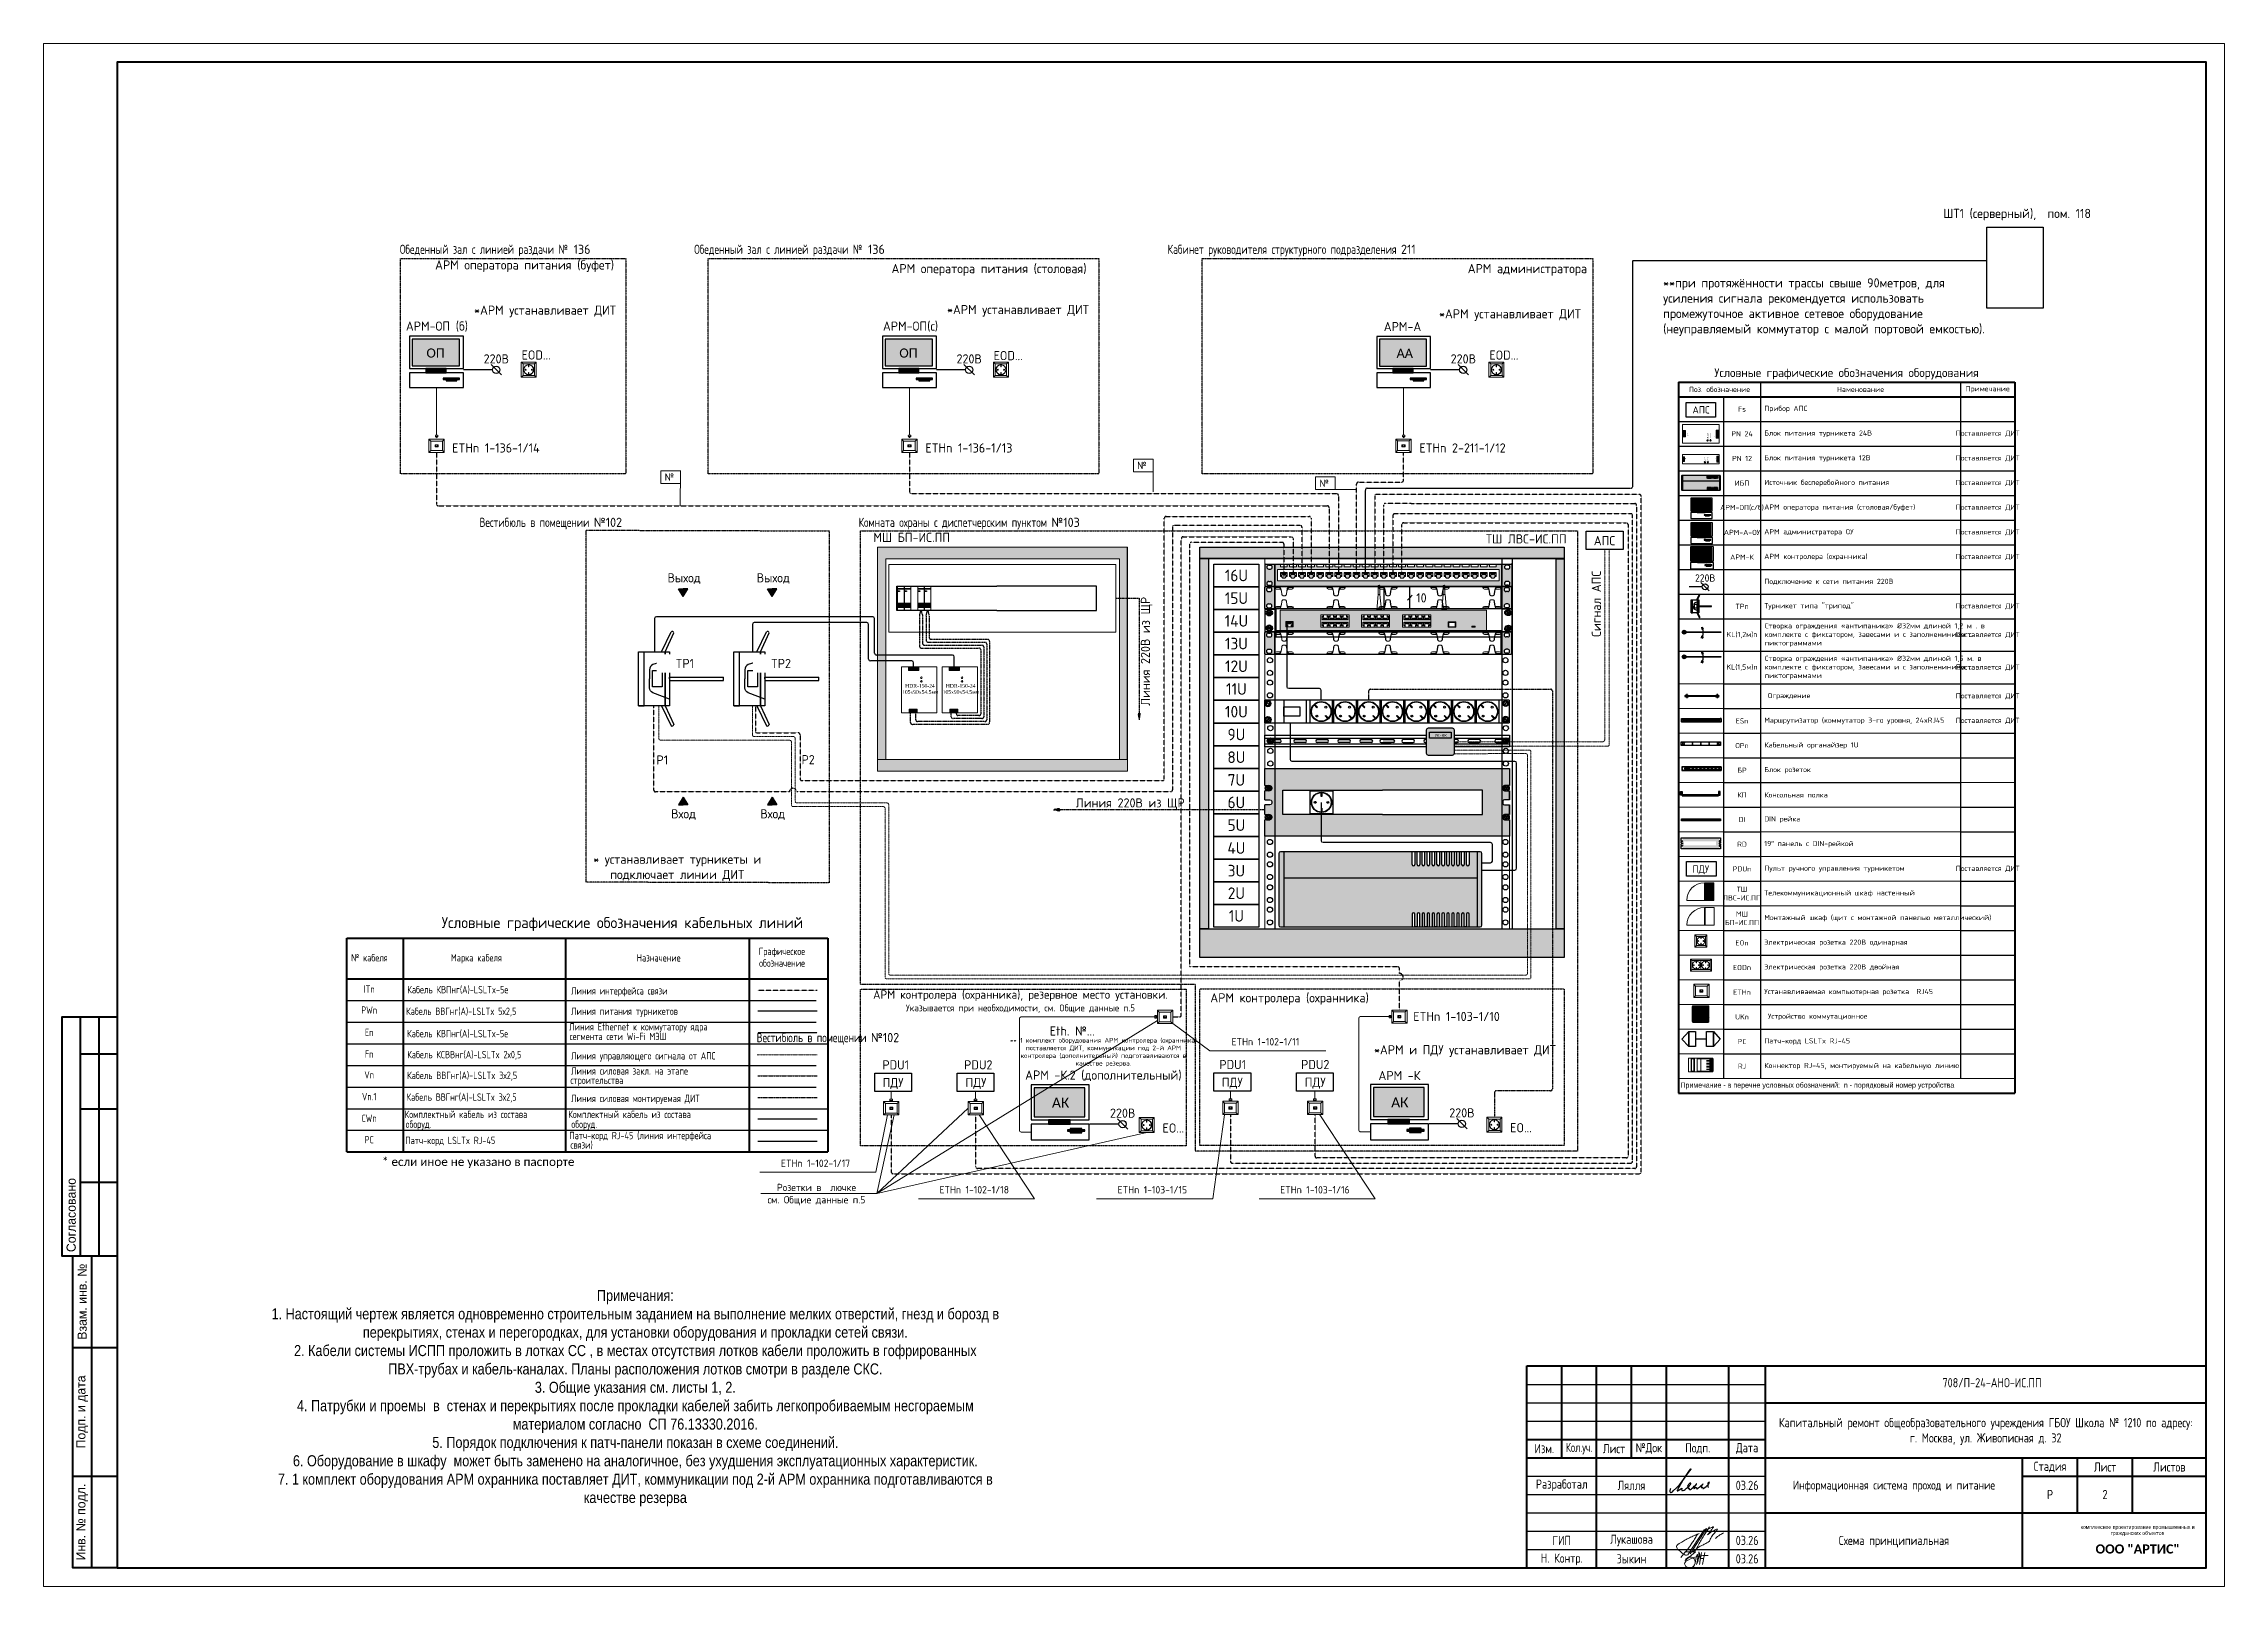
# Model space of a CAD drawing. Header units: millimetres. Extents: x -695119 to 412940, y -249585 to 622758.
# Drawn here: x -617981 to -558581, y 603 to 42603 of the extents above; entities that cross this region are included whole.
import ezdxf
from ezdxf.enums import TextEntityAlignment as Align

# ---------------------------------------------------------------- set-up
doc = ezdxf.new("R2010")
doc.units = ezdxf.units.MM
for name, pattern in [('DASH', [0.75, 0.5, -0.25]), ('DASHED', [19.05, 12.7, -6.35]), ('DASHED2', [9.525, 6.35, -3.175])]:
    doc.linetypes.add(name, pattern=pattern)
for name, color, linetype, lineweight in [('(АР) Текст', 7, 'Continuous', 25), ('0.7', 2, 'Continuous', 50), ('1.АПС_оборудование', 1, 'Continuous', 30), ('1.АПС_текст', 7, 'Continuous', 15), ('__ФОРМАТ', 7, 'Continuous', 40), ('_СКС-Шкафы', 7, 'Continuous', 0), ('_СС_КНС-Внешние связи', 250, 'Continuous', 30), ('PDF _Геометрия', 8, 'Continuous', 9), ('UTP', 5, 'Continuous', 30), ('АПС', 255, 'Continuous', 30), ('Подписи', 7, 'Continuous', 13), ('СОУЭ', 116, 'DASHED', 30), ('Структурная', 7, 'Continuous', 30), ('Структурная схема линия связи СОУЭ', 5, 'Continuous', 50), ('Трансляционная линия', 5, 'Continuous', 30), ('Чертеж', 7, 'Continuous', 30)]:
    doc.layers.add(name, color=color, linetype=linetype, lineweight=lineweight)
for name, color, linetype in [('_19D-Телекоммуникационные шкафы', 7, 'Continuous'), ('__НАДПИСИ', 7, 'Continuous'), ('_АТ-Имя', 7, 'Continuous'), ('_АТ-Спецификация', 7, 'Continuous'), ('_БЛ-Маска', 250, 'Continuous'), ('PDF _Оформление-Надписи', 7, 'Continuous'), ('PDF _Текст', 7, 'Continuous'), ('СОТ', 7, 'Continuous'), ('стена', 20, 'Continuous'), ('Узлы', 7, 'Continuous')]:
    doc.layers.add(name, color=color, linetype=linetype)
doc.layers.add('_АТ-Примечания', color=250, linetype='Continuous', plot=False)
doc.layers.add('PDF _СОТ', color=7, linetype='Continuous', true_color=0xb82d00)
doc.layers.add('PDF _Сплошная заливка', color=7, linetype='Continuous', true_color=0xffffff)
doc.layers.add('Границы листа', color=7, linetype='Continuous', lineweight=0, plot=False)
doc.layers.add('ЛВС_коммутаторы', color=7, linetype='Continuous', lineweight=25, true_color=0x000000)
doc.layers.add('ОФ_подписи', color=5, linetype='Continuous', lineweight=13, true_color=0x0000ff)
doc.styles.add('Arial Narrow МОЙ', font='ARIALN.TTF', dxfattribs={"height": 2.5})
doc.styles.add('AT-Шрифт', font='ARIALN.TTF', dxfattribs={"height": 2.5})
doc.styles.add('GOST 2.304 type A', font='', dxfattribs={"height": 250})
doc.styles.add('GOST-2.304_Type-B_italic', font='')
doc.styles.add('GOST-2.304_Type-B_shrink', font='', dxfattribs={"width": 0.8})
doc.styles.add('ICOCPEUR', font='isocpeur.ttf', dxfattribs={"height": 250})
doc.styles.add('ISOCPEUR', font='isocpeur.ttf', dxfattribs={"width": 0.9, "height": 350})
doc.styles.add('Mipgost_5', font='', dxfattribs={"height": 250})
doc.styles.add('PDF Calibri', font='calibri.ttf')
doc.styles.add('RubezhCAD', font='', dxfattribs={"oblique": 10})
doc.styles.get("Standard").update_dxf_attribs({"font": ''})
doc.styles.add('ГОСТ 2.304', font='')
doc.styles.get('GOST 2.304 type A').set_extended_font_data('GOST 2.304 type A')
doc.styles.get('GOST-2.304_Type-B_italic').set_extended_font_data('GOST type B')
doc.styles.get('GOST-2.304_Type-B_shrink').set_extended_font_data('GOST type B')
doc.styles.get('Mipgost_5').set_extended_font_data('Mipgost')
doc.styles.get('RubezhCAD').set_extended_font_data('GOST type A')
doc.styles.get('Standard').set_extended_font_data('GOST type B')
doc.styles.get('ГОСТ 2.304').set_extended_font_data('GOST 2.304 type A')

msp = doc.modelspace()

# ---------------------------------------------------------------- texts
at = {"layer": '(АР) Текст', "color": 7}
for s, insert, char_height, width, attachment_point, style in [('{\\C0;16U}', (-585492.567, 28123.835), 317.0059, 1223.96769, 5, 'GOST-2.304_Type-B_italic'), ('{\\C0;15U}', (-585492.567, 27505.986), 317.0059, 1223.96769, 5, 'GOST-2.304_Type-B_italic'), ('{\\C0;14U}', (-585492.567, 26888.138), 317.0059, 1223.96769, 5, 'GOST-2.304_Type-B_italic'), ('{\\C0;13U}', (-585492.567, 26270.289), 317.0059, 1223.96769, 5, 'GOST-2.304_Type-B_italic'), ('{\\C0;12U}', (-585492.567, 25652.441), 317.0059, 1223.96769, 5, 'GOST-2.304_Type-B_italic'), ('{\\C0;11U}', (-585492.567, 25034.593), 317.0059, 1223.96769, 5, 'GOST-2.304_Type-B_italic'), ('{\\C0;10U}', (-585492.567, 24416.744), 317.0059, 1223.96769, 5, 'GOST-2.304_Type-B_italic'), ('{\\C0;9U}', (-585492.567, 23794.26), 317.0059, 1223.96769, 5, 'GOST-2.304_Type-B_italic'), ('{\\C0;8U}', (-585492.567, 23176.411), 317.0059, 1223.96769, 5, 'GOST-2.304_Type-B_italic'), ('{\\C0;7U}', (-585492.567, 22558.563), 317.0059, 1223.96769, 5, 'GOST-2.304_Type-B_italic'), ('{\\C0;6U}', (-585492.567, 21945.35), 317.0059, 1223.96769, 5, 'GOST-2.304_Type-B_italic'), ('{\\C0;5U}', (-585492.567, 21327.502), 317.0059, 1223.96769, 5, 'GOST-2.304_Type-B_italic'), ('{\\W1;\\C0;4U}', (-585492.567, 20705.017), 317.00586, 1223.96769, 5, 'GOST-2.304_Type-B_italic'), ('{\\W1;\\C0;3U}', (-585492.567, 20087.169), 317.00586, 1223.96769, 5, 'GOST-2.304_Type-B_italic'), ('{\\W1;\\C0;2U}', (-585492.567, 19473.956), 317.00586, 1223.96769, 5, 'GOST-2.304_Type-B_italic'), ('{\\W1;\\C0;1U}', (-585492.567, 18856.108), 317.00586, 1223.96769, 5, 'GOST-2.304_Type-B_italic'), ('{\\C256;Патч-к\\C256;\\c0;орд LSLTx RJ-4\\C256;5}', (-608130.122, 12716.502), 200, 12865.04337, 4, 'GOST-2.304_Type-B_shrink')]:
    msp.add_mtext(s, dxfattribs=dict(at, insert=insert, char_height=char_height, width=width, attachment_point=attachment_point, style=style))
at = {"lineweight": 30, "style": 'GOST-2.304_Type-B_italic'}
for s, p in [('P1', (-601287.336, 22975.556)), ('P2', (-597335.645, 22984.505))]:
    msp.add_text(s, height=250, dxfattribs=at).set_placement(p)
for s, insert, char_height, width, attachment_point in [('\\pt5250;Ш{\\C256;\\c0;Т1 (серверный),}  пом. 118', (-566236.886, 38105.646), 250, 11700.0109, 1), ('АРМ оператора питания (буфет)', (-604880.874, 36544.142), 250, 5344.66926, 5), ('АРМ оператора питания (столовая)', (-592229.729, 36445.124), 250, 6860.54225, 5), ('АРМ администратора', (-577565.283, 36445.124), 250, 4354.15045, 5), ('\\pt5250;**при протяжённости трассы свыше 90метров, для усиления сигнала рекомендуется использовать промежуточное активное сетевое оборудование (неуправляемый коммутатор с малой портовой емкостью).', (-573868.627, 36215.738), 250, 8747.11839, 1), ('\\pt5250;АРМ-ОП (б)', (-607267.912, 34900.739), 250, 1985.99564, 5), ('\\pt5250;*АРМ устанавливает ДИТ', (-604323.873, 35313.309), 250, 4626.66412, 5), ('\\pt5250;АРМ-ОП(с)', (-594368.912, 34900.739), 250, 1985.99564, 5), ('\\pt5250;*АРМ устанавливает ДИТ', (-591441.319, 35329.812), 250, 5320.02792, 5), ('\\pt5250;*АРМ устанавливает ДИТ', (-578040.323, 35214.292), 250, 4593.6504, 5), ('\\pt5250;АРМ-А', (-580967.426, 34900.739), 250, 3557.04137, 5), ('220В', (-605652.177, 34020.915), 250, 1276.48093, 5), ('EOD...', (-604565.313, 34127.066), 250, 1276.48093, 5), ('220В', (-592771.372, 34020.915), 250, 1276.48093, 5), ('EOD...', (-591708.718, 34110.559), 250, 1276.48093, 5), ('220В', (-579311.998, 34020.915), 250, 1276.48093, 5), ('EOD...', (-578206.351, 34123.661), 250, 1276.48093, 5), ('\\pt5250;МШ БП-ИС.ПП', (-594335.739, 29161.205), 250, 3155.97428, 5), ('\\pt5250;ТШ ЛВС-ИС.ПП', (-577597.113, 29120.472), 250, 3155.97428, 5), ('220В', (-572724.429, 28054.81), 200, 1021.18474, 5), ('\\pt1680;УК-ВК', (-579920.806, 23771.936), 80, 430.47307, 5), ('Линия 220В из ЩР', (-588383.759, 21898.399), 250, 3227.67789, 5), ('\\pt5250;* устанавливает турникеты и подключает линии ДИТ', (-600722.608, 20165.165), 250, 5377.40534, 5), ('\\pi-1392,l1392;АРМ контролер{\\C256;\\c0;а (охранника), резервное место установки.\\P\\H0.8x;Указывается при необходимости, см. Общие данные п.5}', (-591374.024, 16519.578), 232, 9492.85793, 5), ('АРМ контролера (охранника) ', (-584043.085, 16593.111), 250, 5930, 5), ('\\pt1075.2;УК-ВК', (-572837.118, 16294.529), 51.2, 275.50276, 5), ('** 1 комплект оборудования АРМ контролера (охранника) поставляется ДИТ, коммуникации под 2-й АРМ контролера (дополнительный) подготавливаются в качестве резерва. ', (-589113.953, 15140.437), 125, 4519.6473, 5), ('Eth. №...', (-589964.717, 15722.468), 250, 1276.48093, 5), ('PDU1', (-594770.933, 14801.761), 250, 1276.48093, 5), ('PDU2', (-592522.19, 14801.761), 250, 1276.48093, 5), ('PDU1', (-585592.462, 14809.657), 250, 1276.48093, 5), ('PDU2', (-583343.718, 14809.657), 250, 1276.48093, 5), ('*АРМ и ПДУ устанавливает ДИТ', (-579266.97, 15177.484), 250, 5529.56664, 5), ('АРМ -К.2{\\C256;\\c0; (дополнительный)}', (-589115.762, 14502.66), 250, 5563.71996, 5), ('\\pt5250;АРМ -К', (-581051.333, 14510.556), 250, 1985.99564, 5), ('220В', (-588591.473, 13486.538), 250, 1276.48093, 5), ('EO...', (-587210.014, 13081.167), 250, 1276.48093, 5), ('220В', (-579350.729, 13494.434), 250, 1276.48093, 5), ('EO...', (-577741.18, 13089.063), 250, 1276.48093, 5)]:
    msp.add_mtext(s, dxfattribs=dict(at, insert=insert, char_height=char_height, width=width, attachment_point=attachment_point))
at = {"color": 0, "lineweight": 15, "char_height": 24, "attachment_point": 5, "rotation": 270, "style": 'GOST-2.304_Type-B_italic'}
for s, width, insert in [('TB 1', 92.42524, (-573261.046, 31291.531)), ('\\pi-72,l96,t96;+V ADJ.', 176.80542, (-572734.022, 31291.531)), ('DC OK', 118.10621, (-572649.957, 31291.531)), ('TB 2', 92.42524, (-572433.453, 31291.531))]:
    msp.add_mtext_dynamic_manual_height_columns(s, width=width, gutter_width=1250, heights=[0], dxfattribs=dict(at, insert=insert))
at = {"lineweight": 30, "insert": (-587935.916, 26058.103), "char_height": 250, "width": 3415.44144, "attachment_point": 5, "rotation": 90, "style": 'GOST-2.304_Type-B_italic'}
msp.add_mtext('Линия 220В из ЩР', dxfattribs=at)
at = {"color": 240, "lineweight": 15, "true_color": 0xed1f24, "char_height": 100, "attachment_point": 1, "style": 'GOST-2.304_Type-B_italic'}
for insert in [(-594612.539, 25169.046), (-593505.06, 25169.046)]:
    msp.add_mtext_dynamic_manual_height_columns('\\pi98.23399;{\\fTimes New Roman|b0|i0|c204|p18;\\C256;HDR-150-24\\fTimes New Roman|b0|i0|c0|p18;\\P\\pi13.26643;\\fTimes New Roman|b0|i0|c204|p18;105х90х54.5мм}', width=968.06134, gutter_width=1250, heights=[453.723], dxfattribs=dict(at, insert=insert))
at = {"color": 0, "lineweight": 30, "insert": (-579496.126, 16118.566), "char_height": 250, "width": 5148.26034, "attachment_point": 5, "style": 'GOST-2.304_Type-B_italic'}
msp.add_mtext('ETHn 1-103-1/10', dxfattribs=at)
at = {"color": 0, "lineweight": 15, "insert": (-608764.533, 12277.17), "char_height": 250, "attachment_point": 1, "style": 'GOST-2.304_Type-B_italic'}
msp.add_mtext_dynamic_manual_height_columns('{\\fCalibri|b0|i0|c204|p34;\\H0.91667x;\\C256;* если иное не указано в паспорте}', width=10897.71026, gutter_width=1250, heights=[0], dxfattribs=at)
at = {"layer": '0.7', "lineweight": 30, "char_height": 250, "width": 3249.30825, "attachment_point": 5, "style": 'GOST-2.304_Type-B_italic'}
for s, insert in [('{\\C256;\\c0;ETHn 1-136-1/14}', (-605661.083, 31595.69)), ('{\\C256;\\c0;ETHn 1-136-1/13}', (-592778.942, 31595.69)), ('{\\C256;\\c0;ETHn 2-211-1/12}', (-579333.064, 31595.69))]:
    msp.add_mtext(s, dxfattribs=dict(at, insert=insert))
at = {"layer": '1.АПС_текст', "color": 7, "style": 'GOST-2.304_Type-B_italic'}
for p in [(-600934.587, 30803.21), (-588063.914, 31120.295), (-583101.218, 30634.898)]:
    msp.add_text('№', height=200, dxfattribs=at).set_placement(p, align=Align.MIDDLE_CENTER)
at = {"layer": '1.АПС_текст', "color": 7, "style": 'GOST-2.304_Type-B_shrink', "width": 0.8}
for s, p in [('Графическое', (-598501.274, 17792.089)), ('№ кабеля', (-609603.521, 17615.981)), ('Марка кабеля', (-606887.614, 17615.981)), ('Назначение', (-601826.184, 17613.801))]:
    msp.add_text(s, height=200, dxfattribs=at).set_placement(p)
for s, p in [('ITn', (-609112.783, 16864.195)), ('Кабель КВПнг(А)-LSLTx-5е', (-606699.661, 16849.134)), ('PWn', (-609112.783, 16291.987)), ('Кабель ВВГнг(А)-LSLTx 5х2,5 ', (-606554.699, 16260.723)), ('En', (-609112.783, 15684.658)), ('Кабель КВПнг(А)-LSLTx-5е', (-606705.03, 15652.606)), ('Fn', (-609112.783, 15094.889)), ('Кабель КСВВнг(А)-LSLTx 2х0,5 ', (-606471.185, 15081.186)), ('Vn', (-609112.783, 14528.782)), ('Кабель ВВГнг(А)-LSLTx 3х2,5 ', (-606529.645, 14515.078)), ('Vn.1', (-609112.783, 13936.295)), ('Кабель ВВГнг(А)-LSLTx 3х2,5', (-606596.458, 13922.591)), ('СWn', (-609112.783, 13347.235)), ('Комплектный кабель из состава', (-606476.711, 13454.701)), ('Комплектный кабель из состава', (-602020.388, 13454.701)), ('PC', (-609112.783, 12762.231))]:
    msp.add_text(s, height=200, dxfattribs=at).set_placement(p, align=Align.MIDDLE_CENTER)
for s, p in [('Линия интерфейса связи', (-603612.581, 16815.682)), ('Линия питания турникетов ', (-603612.581, 16260.723)), ('Линия управляющего сигнала от АПС', (-603612.581, 15046.377)), ('Линия силовая закл. на этапе ', (-603612.581, 14635.668)), ('Линия силовая монтируемая ДИТ', (-603612.581, 13887.782)), ('Патч-корд RJ-45 (линия интерфейса ', (-603662.758, 12877.171))]:
    msp.add_text(s, height=200, dxfattribs=at).set_placement(p, align=Align.MIDDLE_LEFT)
at = {"layer": '1.АПС_текст', "color": 0, "style": 'GOST-2.304_Type-B_shrink', "width": 0.8}
msp.add_text('Линия Ethernet к коммутатору ядра ', height=200, dxfattribs=at).set_placement((-603665.7, 15836.988), align=Align.MIDDLE_LEFT)
at = {"layer": '1.АПС_текст', "attachment_point": 5, "style": 'GOST-2.304_Type-B_italic'}
for insert, char_height, width in [((-572834.436, 32633.106), 200, 1723.78999), ((-575465.125, 29071.092), 250, 2154.73748)]:
    msp.add_mtext('АПС', dxfattribs=dict(at, insert=insert, char_height=char_height, width=width))
at = {"layer": '1.АПС_текст', "insert": (-575687.285, 27352.836), "char_height": 250, "width": 2154.73748, "attachment_point": 5, "rotation": 90, "style": 'GOST-2.304_Type-B_italic'}
msp.add_mtext('Сигнал АПС', dxfattribs=at)
at = {"layer": '1.АПС_текст', "color": 7, "char_height": 200, "width": 2572.70149, "attachment_point": 1, "style": 'GOST-2.304_Type-B_shrink'}
for s, insert in [('обозначение', (-598492.307, 17671.359)), ('строительства', (-603630.547, 14481.701)), (' оборуд.', (-608223.784, 13285.181)), (' оборуд.', (-603708.998, 13285.181)), ('связи)', (-603630.547, 12721.25))]:
    msp.add_mtext(s, dxfattribs=dict(at, insert=insert))
at = {"layer": '1.АПС_текст', "color": 0, "insert": (-603653.066, 15673.33), "char_height": 200, "width": 3769.43817, "attachment_point": 1, "style": 'GOST-2.304_Type-B_shrink'}
msp.add_mtext('сегмента сети Wi-Fi МЭШ', dxfattribs=at)
at = {"layer": 'АПС', "color": 7, "lineweight": 25, "ltscale": 100, "style": 'GOST-2.304_Type-B_italic'}
for s, height, p in [('Выход', 250, (-600534.959, 28060.681)), ('Выход', 250, (-598106.438, 28060.681)), ('Вход', 250, (-600549.931, 21635.675)), ('Вход', 250, (-598121.409, 21635.675)), ('ПДУ', 200, (-572843.632, 20131.648)), ('ПДУ', 250, (-594844.555, 14318.48)), ('ПДУ', 250, (-592585.831, 14320.325)), ('ПДУ', 250, (-585603.811, 14326.376)), ('ПДУ', 250, (-583345.087, 14328.221))]:
    msp.add_text(s, height=height, dxfattribs=at).set_placement(p, align=Align.MIDDLE_CENTER)
at = {"layer": 'АПС', "lineweight": 25, "ltscale": 100, "insert": (-605681.306, 37128.938), "char_height": 250, "width": 5201.8628, "attachment_point": 2, "style": 'GOST-2.304_Type-B_italic'}
msp.add_mtext('{\\W0.8;\\C256;\\c0;Обеденный зал с линией раздачи №\\W1; 136}', dxfattribs=at)
at = {"layer": 'АПС', "color": 7, "lineweight": 25, "ltscale": 100, "attachment_point": 2}
for s, insert, char_height, width, style in [('{\\W0.8;\\C256;\\c0;Обеденный зал с линией раздачи №\\W1; 136}', (-597663.692, 37128.938), 250, 5895.2266, 'GOST-2.304_Type-B_italic'), ('{\\W0.8;\\C256;\\c0;Кабинет руководителя структурного подразделения \\W1;211}', (-583986.042, 37128.938), 250, 10205.02851, 'GOST-2.304_Type-B_italic'), ('Условные графические обозначения оборудования', (-568871.687, 33766.227), 240, 9117.27009, 'GOST-2.304_Type-B_italic'), ('{\\W0.8;\\C256;\\c0;Вестибюль в помещении \\W1;№102}', (-604166.481, 29696.012), 250, 10205.02851, 'GOST-2.304_Type-B_italic'), ('{\\W0.8;\\C256;\\c0;Комната охраны с диспетчерским пунктом \\W1;№103}', (-592769.524, 29696.012), 250, 7032.24291, 'GOST-2.304_Type-B_italic'), ('Условные графические обозначения кабельных линий', (-602215.451, 18823.847, 237.546), 300, 10775.08435, 'GOST-2.304_Type-B_italic'), ('{\\W0.8;\\C256;\\c0;Вестибюль в помещении \\W1;№102}', (-596618.336, 15668.462, -237.546), 250, 10205.02851, 'GOST-2.304_Type-B_italic'), ('{\\C0;ETHn 1-102-1/11}', (-584701.473, 15530.107), 200, 10205.02851, 'GOST-2.304_Type-B_italic'), ('{\\C0;ETHn 1-102-1/17}', (-596954.941, 12221.355), 200, 10205.02851, 'GOST-2.304_Type-B_italic'), ('{\\C0;Розетки в  лючке\\Pсм. Общие данные п.5}', (-596929.213, 11562.323), 200, 10205.02851, 'GOST-2.304_Type-B_italic'), ('{\\C0;ETHn 1-102-1/18}', (-592633.096, 11500.099), 200, 10205.02851, 'GOST-2.304_Type-B_italic'), ('{\\C0;ETHn 1-103-1/15}', (-587781.689, 11500.099), 200, 10205.02851, 'GOST-2.304_Type-B_italic'), ('{\\C0;ETHn 1-103-1/16}', (-583353.113, 11500.099), 200, 10205.02851, 'GOST-2.304_Type-B_italic'), ('Примечания:\\P1.^IНастоящий чертеж является одновременно строительным заданием на выполнение мелких отверстий, гнезд и борозд в перекрытиях, стенах и перегородках, для установки оборудования и прокладки сетей связи.\\P2.^IКабели системы ИСПП проложить в лотках СС , в местах отсутствия лотков кабели проложить в гофрированных ПВХ-трубах и кабель-каналах. Планы расположения лотков смотри в разделе СКС.\\P3.^IОбщие указания см. листы 1, 2.\\P4.^IПатрубки и проемы  в  стенах и перекрытиях после прокладки кабелей забить легкопробиваемым несгораемым материалом согласно  СП 76.13330.2016.\\P5.^IПорядок подключения к патч-панели показан в схеме соединений. \\P6.^IОборудование в шкафу  может быть заменено на аналогичное, без ухудшения эксплуатационных характеристик.\\P7.^I1 комплект оборудования АРМ охранника поставляет ДИТ, коммуникации под 2-й АРМ охранника подготавливаются в качестве резерва', (-601863.561, 8673.21, 64.87), 300, 19937.6856, 'Arial Narrow МОЙ')]:
    msp.add_mtext(s, dxfattribs=dict(at, insert=insert, char_height=char_height, width=width, style=style))
at = {"layer": 'СОТ', "char_height": 250, "attachment_point": 5, "style": 'GOST 2.304 type A'}
for s, insert, width in [('2', (-561831.052, 3103.203), 1500), ('Схема принципиальная', (-567581.052, 1819.054), 7000)]:
    msp.add_mtext(s, dxfattribs=dict(at, insert=insert, width=width))

# ---------------------------------------------------------------- blocks, each defined once
blk = doc.blocks.new('*U33')
for p, q in [((5, 155), (5, 90)), ((15, 155), (15, 90))]:
    blk.add_line(p, q)
at = {"lineweight": -2}
for p, q in [((10, 155), (10, 90)), ((10, 145), (20, 145)), ((10, 130), (20, 130)), ((10, 110), (20, 110)), ((13, 90), (13, 5)), ((8, 65), (20, 65)), ((8, 30), (20, 30))]:
    blk.add_line(p, q, dxfattribs=at)
blk.add_lwpolyline([(20, 5), (589, 5), (589, 415), (20, 415)], close=True, dxfattribs=at)
for points in [[(20, 155), (5, 155), (5, 90), (8, 90)], [(20, 5), (8, 5), (8, 90), (20, 90)]]:
    blk.add_lwpolyline(points, dxfattribs=at)
at = {"layer": 'Границы листа'}
blk.add_lwpolyline([(594, 0), (0, 0), (0, 420), (594, 420)], close=True, dxfattribs=at)
at = {"lineweight": 30, "style": 'Mipgost_5'}
blk.add_text('Согласовано', height=2.5, rotation=90, dxfattribs=at).set_placement((7.5, 91), align=Align.MIDDLE_LEFT)
for s, p in [('Взам. инв. №', (10.5, 77.5)), ('Подп. и дата', (10.5, 47.5)), ('Инв. № подл.', (10.5, 17.5))]:
    blk.add_text(s, height=2.5, rotation=90, dxfattribs=at).set_placement(p, align=Align.MIDDLE)
at = {"lineweight": 13, "oblique": 10, "flags": 8}
blk.add_attdef('ФОРМАТ', (554.94, 1.12), '', height=3, dxfattribs=at)
blk = doc.blocks.new('П_Зыкин')
at = {"layer": 'ОФ_подписи', "color": 5, "ltscale": 100, "transparency": 33554687}
for p, q in [((142, 249), (62, -174)), ((102, 37), (218, 37)), ((258, 249), (178, -174))]:
    blk.add_line(p, q, dxfattribs=at)
blk.add_lwpolyline([(-462, 273), (-74, 273), (-446, -30)], dxfattribs=at)
for centre, radius, start, end in [((-271, -94), 186, 314.23929, 159.93483), ((345, -1372), 1523, 88.87583, 117.8788), ((1109, -252), 1204, 158.75935, 174.23097), ((-1024, 224), 1068, 337.81444, 2.88593), ((-849, 72), 852, 342.83077, 7.48151), ((-9, 182), 4.48, 8.96906, 155.65511), ((-643, 22), 732, 344.4555, 20.46196), ((-318, -169), 151, 108.7568, 173.42509), ((-287, -115), 185, 191.53585, 322.35119)]:
    blk.add_arc(centre, radius, start, end, dxfattribs=at)
blk = doc.blocks.new('П_Лукашова')
at = {"layer": 'ОФ_подписи', "color": 5}
for p, q in [((221, 339), (-221, -339)), ((286, 371), (-156, -307)), ((283, 370), (218, 338))]:
    blk.add_line(p, q, dxfattribs=at)
for points in [[(-221, -339), (-276, -344), (-368, -289), (-446, -221), (-505, -166), (-522, -116), (-412, -16), (-295, 56), (-173, 120), (-49, 179), (33, 216), (87, 237), (52, 221), (11, 167), (-59, 51), (-126, -52), (-177, -132), (-256, -231), (-409, -409)], [(360, 20), (294, -18), (203, -65), (91, -124), (-73, -248)], [(366, 415), (236, 213), (85, -37), (-50, -300)], [(221, 301), (344, 360), (434, 401), (475, 416), (464, 395), (420, 336), (342, 232), (310, 203), (337, 221), (420, 283), (490, 322), (558, 352), (576, 358), (491, 240), (403, 113), (374, 49), (360, 20)], [(530, 102), (646, 199), (748, 254)]]:
    blk.add_spline(points, degree=3, dxfattribs=at)
blk = doc.blocks.new('штамп')
at = {"layer": '__ФОРМАТ', "linetype": 'Continuous', "lineweight": 50}
for p, q in [((531929, 45357), (531929, 50857)), ((531929, 50857), (550429, 50857)), ((532879, 48357), (532879, 50857)), ((533829, 45357), (533829, 50857)), ((534779, 48357), (534779, 50857)), ((535729, 45357), (535729, 50857)), ((537429, 45357), (537429, 50857)), ((538429, 45357), (538429, 50857)), ((550429, 45357), (550429, 50857)), ((538429, 49857), (550429, 49857)), ((531929, 48857), (538429, 48857)), ((531929, 48357), (550429, 48357)), ((545429, 45357), (545429, 48357)), ((546929, 46857), (546929, 48357)), ((548429, 46857), (548429, 48357)), ((545429, 47857), (550429, 47857)), ((538429, 46857), (550429, 46857)), ((531929, 45357), (550429, 45357))]:
    blk.add_line(p, q, dxfattribs=at)
at = {"layer": '__ФОРМАТ', "linetype": 'Continuous', "lineweight": -2}
for p, q in [((531929, 50357), (538429, 50357)), ((531929, 49857), (538429, 49857)), ((531929, 49357), (538429, 49357)), ((531929, 48857), (538429, 48857)), ((531929, 47857), (538429, 47857)), ((531929, 47357), (538429, 47357)), ((531929, 46857), (538429, 46857)), ((531929, 46357), (538429, 46357)), ((538429, 46857), (550429, 46857)), ((531929, 45857), (538429, 45857))]:
    blk.add_line(p, q, dxfattribs=at)
at = {"layer": 'Подписи', "color": 5, "lineweight": 25}
blk.add_lwpolyline([(535847, 47525), (535833, 47500), (535823, 47461), (535824, 47440), (535829, 47423), (535840, 47414), (535857, 47413), (535876, 47421), (535897, 47435), (535917, 47454), (536005, 47539), (536088, 47624), (536142, 47690), (536203, 47776), (536266, 47874), (536323, 47953), (536362, 48009), (536395, 48059), (536405, 48060), (536397, 48045), (536295, 47925), (536205, 47790), (536095, 47603), (536059, 47544), (536038, 47506), (536029, 47485), (536027, 47473), (536027, 47462), (536031, 47457), (536037, 47454), (536045, 47456), (536057, 47466), (536072, 47479), (536107, 47506), (536133, 47525), (536147, 47532), (536152, 47532), (536153, 47529), (536150, 47520), (536147, 47504), (536146, 47491), (536148, 47479), (536150, 47471), (536157, 47465), (536166, 47462), (536178, 47464), (536189, 47469), (536215, 47480), (536240, 47498), (536281, 47529), (536306, 47550), (536324, 47567), (536342, 47582), (536372, 47609), (536388, 47629), (536397, 47646), (536399, 47657), (536398, 47666), (536393, 47671), (536383, 47671), (536372, 47667), (536356, 47653), (536336, 47632), (536323, 47612), (536313, 47599), (536309, 47587), (536310, 47579), (536315, 47575), (536326, 47579), (536335, 47585), (536344, 47592), (536348, 47595), (536352, 47596), (536354, 47595), (536355, 47592), (536349, 47583), (536342, 47575), (536334, 47561), (536326, 47547), (536322, 47538), (536320, 47531), (536321, 47523), (536325, 47519), (536328, 47519), (536333, 47524), (536338, 47527), (536344, 47526), (536346, 47520), (536351, 47508), (536355, 47498), (536359, 47493), (536366, 47491), (536375, 47491), (536385, 47497), (536412, 47513), (536436, 47532), (536466, 47559), (536491, 47583), (536517, 47607), (536529, 47621), (536545, 47642), (536547, 47643), (536546, 47644), (536543, 47644), (536541, 47642), (536538, 47637), (536499, 47577), (536491, 47558), (536482, 47544), (536480, 47535), (536479, 47529), (536481, 47524), (536483, 47522), (536489, 47523), (536494, 47526), (536502, 47532), (536512, 47539), (536522, 47544), (536530, 47548), (536541, 47549), (536547, 47546), (536550, 47541), (536551, 47531), (536552, 47525), (536553, 47521), (536558, 47517), (536562, 47515), (536568, 47515), (536575, 47517), (536583, 47523), (536596, 47533), (536617, 47547), (536636, 47561), (536659, 47583), (536688, 47609), (536702, 47620), (536713, 47630), (536721, 47636), (536727, 47641), (536727, 47643), (536726, 47644), (536723, 47643), (536720, 47638), (536715, 47629), (536693, 47594), (536681, 47575), (536676, 47566), (536674, 47557), (536677, 47551), (536679, 47547), (536684, 47546), (536689, 47549), (536695, 47552), (536700, 47554), (536709, 47554), (536716, 47551), (536717, 47545), (536719, 47535), (536721, 47527), (536725, 47524), (536731, 47520), (536741, 47523), (536747, 47528), (536757, 47534), (536779, 47550), (536809, 47572), (536842, 47600), (536865, 47623), (536880, 47642), (536895, 47664), (536899, 47675), (536901, 47684), (536898, 47689), (536891, 47693), (536881, 47689), (536873, 47682), (536862, 47668), (536856, 47654), (536855, 47638), (536856, 47622), (536856, 47598), (536858, 47583), (536860, 47572), (536864, 47560), (536871, 47551)], dxfattribs=at)
at = {"layer": 'ОФ_подписи'}
for name, p, xscale, yscale, zscale in [('П_Лукашова', (536533, 46057), 1.010226427429054, 1.010226427429054, 1.010226427429054), ('П_Зыкин', (536581, 45585), 0.7621923841183493, 0.7621923841183493, 0.7621923841183493)]:
    blk.add_blockref(name, p, dxfattribs=dict(at, xscale=xscale, yscale=yscale, zscale=zscale))
at = {"color": 0, "transparency": 33554687, "attachment_point": 5, "style": 'ГОСТ 2.304'}
for s, insert, char_height, width in [('{\\fArial|b0|i0|c204|p34;комплексное проектирование промышленных и гражданских объектов}', (548566, 46374), 100, 3372.21), ('{\\fCorbel Light|b1|i0|c204|p34;ООО "АРТИС"}', (548566, 45874), 250, 4171.2)]:
    blk.add_mtext(s, dxfattribs=dict(at, insert=insert, char_height=char_height, width=width))
at = {"layer": '__НАДПИСИ', "lineweight": 9, "ltscale": 2, "style": 'ISOCPEUR', "flags": 1}
blk.add_attdef('NOTATION', (548864, 51134), '', height=250, dxfattribs=at)
at = {"layer": '__НАДПИСИ', "lineweight": 9, "ltscale": 2, "style": 'RubezhCAD', "oblique": 10}
blk.add_attdef('SHEET', text='', height=250, dxfattribs=at).set_placement((547679, 47357), align=Align.MIDDLE_CENTER)
at = {"layer": '__ФОРМАТ', "color": 7, "linetype": 'Continuous', "lineweight": 20, "attachment_point": 5, "style": 'GOST 2.304 type A'}
for s, insert, char_height, width in [('Капитальный ремонт общеобразовательного учреждения ГБОУ Школа № 1210 по адресу:      \\Pг. Москва, ул. Живописная д. 32', (544429, 49073), 250, 12000), ('\\pi-7.5,l7.5,t7.5;{\\W0.9;\\C256;Кол.уч.}', (533354, 48607), 250, 950), ('Информационная система проход и питание \\P ', (541929, 47381), 240, 7000)]:
    blk.add_mtext(s, dxfattribs=dict(at, insert=insert, char_height=char_height, width=width))
at = {"layer": '__ФОРМАТ', "color": 7, "linetype": 'Continuous', "lineweight": 20, "char_height": 250, "attachment_point": 5, "line_spacing_factor": 1.2, "style": 'GOST 2.304 type A'}
for s, insert, width in [('\\pi-7.5,l7.5,t7.5;{\\C256;Изм.}', (532404, 48607), 950), ('\\pi-7.5,l7.5,t7.5;{\\C256;Лист}', (534304, 48607), 950), ('\\pi-7.5,l7.5,t7.5;{\\C256;№Док}', (535254, 48607), 950), ('\\pi-7.5,l7.5,t7.5;{\\C256;Подп.}', (536584, 48607), 1710.72), ('\\pi-7.5,l7.5,t7.5;{\\C256;Дата}', (537929, 48607), 1000), ('\\pi-7.5,l7.5,t7.5;{\\C256;Стадия}', (546179, 48107), 1500), ('\\pi-7.5,l7.5,t7.5;{\\C256;Лист}', (547679, 48107), 1500), ('\\pi-7.5,l7.5,t7.5;{\\C256;Листов}', (549429, 48107), 2000), ('\\pi-7.5,l7.5,t7.5;{\\C256;Разработал}', (532879, 47607), 1900), ('{\\C256;Лялля}', (534779, 47607), 1900), ('{\\C256;03.26}', (537929, 47607), 1000), ('\\pi-750,l750,t750;{\\C256;Р}', (546179, 47357), 1500), ('{\\C256;Н. Контр. }', (532879, 45592), 1900), ('\\pi-7.5,l7.5,t7.5;{\\C256;ГИП}', (532879, 46107), 1900), ('{\\C256;Лукашова}', (534779, 46107), 1900), ('{\\C256;03.26}', (537929, 46107), 1000), ('\\pi-750,l750,t750;{\\C256;Зыкин}', (534779, 45607), 1900), ('{\\C256;03.26}', (537929, 45607), 1000)]:
    blk.add_mtext(s, dxfattribs=dict(at, insert=insert, width=width))
at = {"layer": 'стена', "color": 18, "true_color": 0x000000, "insert": (543249, 50527), "char_height": 250, "width": 3851.47, "attachment_point": 1, "style": 'GOST 2.304 type A'}
blk.add_mtext('708/П-24-АНО-ИС.ПП', dxfattribs=at)
blk = doc.blocks.new('АК')
at = {"layer": 'PDF _Сплошная заливка', "true_color": 0xffffff, "transparency": 33554559}
blk.add_hatch(color=7, dxfattribs=at).paths.add_polyline_path([(208982, 88881), (209673, 88881), (209673, 89276), (208982, 89276)])
at = {"layer": 'PDF _Сплошная заливка', "transparency": 33554559}
for points in [[(209179, 88783), (209475, 88783), (209475, 88842), (209179, 88842)], [(209436, 88684), (209673, 88684), (209673, 88704), (209436, 88704)], [(209475, 88664), (209633, 88664), (209633, 88724), (209475, 88724)]]:
    blk.add_hatch(color=5, dxfattribs=at).paths.add_polyline_path(points)
at = {"layer": 'PDF _Геометрия', "color": 5, "lineweight": 25}
for points in [[(208943, 88842), (209732, 88842), (209732, 89316), (208943, 89316)], [(208982, 88881), (209673, 88881), (209673, 89276), (208982, 89276)], [(209179, 88783), (209475, 88783), (209475, 88842), (209179, 88842)], [(208943, 88566), (209732, 88566), (209732, 88783), (208943, 88783)], [(209436, 88684), (209673, 88684), (209673, 88704), (209436, 88704)], [(209475, 88664), (209633, 88664), (209633, 88724), (209475, 88724)]]:
    blk.add_lwpolyline(points, close=True, dxfattribs=at)
at = {"layer": 'PDF _Текст', "color": 251, "insert": (209226, 89008), "char_height": 133.6, "attachment_point": 7, "style": 'PDF Calibri'}
blk.add_mtext('АК', dxfattribs=at)
blk = doc.blocks.new('*T1110')
at = {"layer": 'Узлы', "color": 0, "lineweight": 50, "transparency": 16777216}
for p, q in [((0, 0), (9165, 0)), ((0, 0), (0, -19361)), ((9165, 0), (9165, -19361)), ((0, -400), (9165, -400)), ((0, -19361), (9165, -19361))]:
    blk.add_line(p, q, dxfattribs=at)
at = {"layer": 'Узлы', "color": 0, "lineweight": -2, "transparency": 16777216}
for p, q in [((2238, 0), (2238, -2414)), ((7679, 0), (7679, -18961)), ((1225, -400), (1225, -18961)), ((0, -1071), (2238, -1071)), ((7679, -1071), (9165, -1071)), ((0, -1743), (2238, -1743)), ((7679, -1743), (9165, -1743)), ((0, -2414), (2238, -2414)), ((7679, -2414), (9165, -2414)), ((0, -3086), (2238, -3086)), ((2238, -3086), (2238, -11575)), ((7679, -3086), (9165, -3086)), ((0, -3757), (2238, -3757)), ((7679, -3757), (9165, -3757)), ((1225, -4429), (2238, -4429)), ((7679, -4429), (9165, -4429)), ((1225, -5100), (2238, -5100)), ((7679, -5100), (9165, -5100)), ((1225, -5771), (2238, -5771)), ((0, -6443), (9165, -6443)), ((0, -7330), (9165, -7330)), ((1225, -8218), (9165, -8218)), ((1225, -8889), (2238, -8889)), ((7679, -8889), (9165, -8889)), ((1225, -9561), (2238, -9561)), ((7679, -9561), (9165, -9561)), ((1225, -10232), (2238, -10232)), ((7679, -10232), (9165, -10232)), ((1225, -10904), (2238, -10904)), ((1225, -11575), (2238, -11575)), ((1225, -12247), (2238, -12247)), ((1225, -12918), (2238, -12918)), ((1225, -13589), (2238, -13589)), ((7679, -13589), (9165, -13589)), ((1225, -14261), (2238, -14261)), ((1225, -14932), (2238, -14932))]:
    blk.add_line(p, q, dxfattribs=at)
at = {"layer": 'Узлы', "color": 0, "linetype": 'ByBlock', "lineweight": -2, "transparency": 16777216}
for p, q in [((2238, -1071), (7679, -1071)), ((2238, -1743), (7679, -1743)), ((2238, -2414), (7679, -2414)), ((2238, -2414), (2238, -3086)), ((2238, -3086), (7679, -3086)), ((2238, -3757), (7679, -3757)), ((0, -4429), (1225, -4429)), ((2238, -4429), (7679, -4429)), ((0, -5100), (1225, -5100)), ((2238, -5100), (7679, -5100)), ((0, -5771), (1225, -5771)), ((2238, -5771), (9165, -5771)), ((2238, -10232), (7679, -10232)), ((2238, -10904), (7679, -10904)), ((2238, -11575), (2238, -18961)), ((7679, -11575), (9165, -11575)), ((7679, -12247), (9165, -12247)), ((7679, -12918), (9165, -12918)), ((7679, -14261), (9165, -14261)), ((7679, -14932), (9165, -14932)), ((1225, -15604), (9165, -15604)), ((1225, -16275), (9165, -16275)), ((1225, -16947), (9165, -16947)), ((1225, -17618), (9165, -17618)), ((1225, -18289), (9165, -18289))]:
    blk.add_line(p, q, dxfattribs=at)
at = {"layer": 'Узлы', "color": 0, "lineweight": 0, "transparency": 16777216}
for p, q in [((0, -8218), (1225, -8218)), ((0, -8889), (1225, -8889)), ((2238, -8889), (7679, -8889)), ((0, -9561), (1225, -9561)), ((2238, -9561), (7679, -9561)), ((0, -10232), (1225, -10232)), ((0, -10904), (1225, -10904)), ((7679, -10904), (9165, -10904)), ((0, -11575), (1225, -11575)), ((2238, -11575), (7679, -11575)), ((0, -12247), (1225, -12247)), ((2238, -12247), (7679, -12247)), ((0, -12918), (1225, -12918)), ((2238, -12918), (7679, -12918)), ((0, -13589), (1225, -13589)), ((2238, -13589), (7679, -13589)), ((0, -14261), (1225, -14261)), ((2238, -14261), (7679, -14261)), ((0, -14932), (1225, -14932)), ((2238, -14932), (7679, -14932)), ((0, -15604), (1225, -15604)), ((0, -16275), (1225, -16275)), ((0, -16947), (1225, -16947)), ((0, -17618), (1225, -17618)), ((0, -18289), (1225, -18289)), ((0, -18961), (9165, -18961))]:
    blk.add_line(p, q, dxfattribs=at)
at = {"layer": 'Узлы', "color": 0, "transparency": 16777216}
for s, insert, char_height, width, attachment_point, style in [('Поз. обозначение', (1119, -200), 139.88, 2236.42, 5, 'GOST-2.304_Type-B_italic'), ('Наменование', (4959, -200), 139.88, 5439.55, 5, 'GOST-2.304_Type-B_italic'), ('Примечание', (8422, -200), 139.9, 1483.86, 5, 'GOST-2.304_Type-B_italic'), ('Fs', (1732, -736), 139.9, 1011.43, 5, 'GOST-2.304_Type-B_italic'), ('{\\C7; Прибор АПС}', (2239, -736), 139.88, 5439.55, 4, 'GOST-2.304_Type-B_italic'), ('PN 24', (1732, -1407), 139.9, 1011.43, 5, 'GOST-2.304_Type-B_italic'), ('{\\C7; Блок питания турникета 24В}', (2239, -1407), 139.88, 5439.55, 4, 'GOST-2.304_Type-B_italic'), ('Поставляется ДИТ', (8422, -1407), 139.88, 1483.86, 5, 'GOST-2.304_Type-B_italic'), ('PN 12', (1732, -2079), 139.9, 1011.43, 5, 'GOST-2.304_Type-B_italic'), ('{\\C7; Блок питания турникета 12В}', (2239, -2079), 139.88, 5439.55, 4, 'GOST-2.304_Type-B_italic'), ('Поставляется ДИТ', (8422, -2079), 139.88, 1483.86, 5, 'GOST-2.304_Type-B_italic'), ('ИБП', (1732, -2750), 139.9, 1011.43, 5, 'GOST-2.304_Type-B_italic'), ('{\\C7; Источник бесперебойного питания}', (2239, -2750), 139.88, 5439.55, 4, 'GOST-2.304_Type-B_italic'), ('Поставляется ДИТ', (8422, -2750), 139.88, 1483.86, 5, 'GOST-2.304_Type-B_italic'), ('АРМ-ОП(с/б)', (1732, -3421), 139.88, 1011.43, 5, 'GOST-2.304_Type-B_italic'), ('{\\C7; АРМ оператора питания (столовая/буфет)}', (2239, -3421), 139.88, 5439.55, 4, 'GOST-2.304_Type-B_italic'), ('Поставляется ДИТ', (8422, -3421), 139.88, 1483.86, 5, 'GOST-2.304_Type-B_italic'), ('АРМ-А-ОУ', (1732, -4093), 139.9, 1011.43, 5, 'GOST-2.304_Type-B_italic'), ('{\\C7; АРМ администратора ОУ}', (2239, -4093), 139.88, 5439.55, 4, 'GOST-2.304_Type-B_italic'), ('Поставляется ДИТ', (8422, -4093), 139.88, 1483.86, 5, 'GOST-2.304_Type-B_italic'), ('АРМ-К', (1732, -4764), 139.9, 1011.43, 5, 'GOST-2.304_Type-B_italic'), (' АРМ контролера (охранника)', (2239, -4764), 139.88, 5439.55, 4, 'GOST-2.304_Type-B_italic'), ('Поставляется ДИТ', (8422, -4764), 139.88, 1483.86, 5, 'GOST-2.304_Type-B_italic'), (' Подключение к сети питания 220В', (2239, -5436), 139.88, 5439.55, 4, 'GOST-2.304_Type-B_italic'), ('TРn', (1732, -6107), 139.9, 1011.43, 5, 'GOST-2.304_Type-B_italic'), ('{\\C7; Турникет типа "трипод"}', (2239, -6107), 139.88, 5439.55, 4, 'GOST-2.304_Type-B_italic'), ('Поставляется ДИТ', (8422, -6107), 139.88, 1483.86, 5, 'GOST-2.304_Type-B_italic'), ('KL(1,2м)n', (1732, -6887), 139.9, 1011.43, 5, 'GOST-2.304_Type-B_italic'), ('Створка ограждения «антипаника» Ø32мм длиной 1,2 м . в комплекте с фиксатором, завесами и с заполненинием с пиктограммами{\\C256; }', (2350, -6887), 139.881, 5217.41, 4, 'GOST-2.304_Type-B_italic'), ('Поставляется ДИТ', (8422, -6887), 139.88, 1483.86, 5, 'GOST-2.304_Type-B_italic'), ('KL(1,5м)n', (1732, -7774), 139.9, 1011.43, 5, 'GOST-2.304_Type-B_italic'), ('Створка ограждения «антипаника» Ø32мм длиной 1,5 м. в комплекте с фиксатором, завесами и с заполненинием с пиктограммами', (2350, -7774), 139.881, 5217.41, 4, 'GOST-2.304_Type-B_italic'), ('Поставляется ДИТ', (8422, -7774), 139.88, 1483.86, 5, 'GOST-2.304_Type-B_italic'), ('  Ограждение', (2239, -8554), 139.88, 5439.55, 4, 'GOST-2.304_Type-B_italic'), ('Поставляется ДИТ', (8422, -8554), 139.88, 1483.86, 5, 'GOST-2.304_Type-B_italic'), ('ESn', (1732, -9225), 139.9, 1011.43, 5, 'GOST-2.304_Type-B_italic'), (' {\\fISOCPEUR|b0|i0|c204|p34;\\C256;Маршрутизатор} (коммутатор 3-го уровня, 24xRJ45', (2239, -9225), 139.88, 5439.55, 4, 'GOST-2.304_Type-B_italic'), ('Поставляется ДИТ', (8422, -9225), 139.88, 1483.86, 5, 'GOST-2.304_Type-B_italic'), ('ОРn', (1732, -9897), 139.9, 1011.43, 5, 'GOST-2.304_Type-B_italic'), (' Кабельный органайзер 1U', (2239, -9897), 139.88, 5439.55, 4, 'GOST-2.304_Type-B_italic'), ('БР', (1732, -10568), 139.9, 1011.43, 5, 'GOST-2.304_Type-B_italic'), ('{\\C256; Блок розеток}', (2239, -10568), 139.88, 5439.55, 4, 'GOST-2.304_Type-B_italic'), ('{\\Q1.13910E-013;\\C256;КП}', (1732, -11239), 139.88, 1011.43, 5, 'GOST-2.304_Type-B_italic'), ('{\\C256; Консольная полка}', (2239, -11239), 139.88, 5439.55, 4, 'GOST-2.304_Type-B_italic'), ('DI', (1732, -11911), 139.9, 1011.43, 5, 'GOST-2.304_Type-B_italic'), ('{\\C256; DIN рейка}', (2239, -11911), 139.88, 5439.55, 4, 'GOST-2.304_Type-B_italic'), ('RD', (1732, -12582), 139.9, 1011.43, 5, 'GOST-2.304_Type-B_italic'), ('{\\C256; 19″ панель с DIN-рейкой }', (2239, -12582), 139.88, 5439.55, 4, 'GOST-2.304_Type-B_italic'), ('PDUn', (1732, -13254), 139.9, 1011.43, 5, 'GOST-2.304_Type-B_italic'), (' Пульт ручного управления турникетом', (2239, -13254), 139.88, 5439.55, 4, 'GOST-2.304_Type-B_italic'), ('Поставляется ДИТ', (8422, -13254), 139.88, 1483.86, 5, 'GOST-2.304_Type-B_italic'), ('ТШ ЛВС-ИС.ПП', (1732, -13925), 139.88, 1011.43, 5, 'GOST-2.304_Type-B_italic'), (' Телекоммуникационный шкаф настенный ', (2239, -13925), 139.88, 5439.55, 4, 'GOST-2.304_Type-B_italic'), ('МШ БП-ИС.ПП', (1732, -14597), 139.88, 1011.43, 5, 'GOST-2.304_Type-B_italic'), (' Монтажный шкаф (щит с монтажной панелью металлический)', (2239, -14597), 139.88, 5439.55, 4, 'GOST-2.304_Type-B_italic'), ('EOn', (1732, -15268), 139.9, 1011.43, 5, 'GOST-2.304_Type-B_italic'), ('{\\C256; Электрическая розетка 220В одинарная}', (2239, -15268), 139.88, 5439.55, 4, 'GOST-2.304_Type-B_italic'), ('EODn', (1732, -15939), 139.9, 1011.43, 5, 'GOST-2.304_Type-B_italic'), ('{\\C256; Электрическая розетка 220В двойная }', (2239, -15939), 139.88, 5439.55, 4, 'GOST-2.304_Type-B_italic'), ('ETHn', (1732, -16611), 139.9, 1011.43, 5, 'GOST-2.304_Type-B_italic'), (' Устанавливаемая компьютерная розетка  RJ45', (2239, -16611), 139.88, 5439.55, 4, 'GOST-2.304_Type-B_italic'), ('UKn', (1732, -17282), 139.9, 1011.43, 5, 'GOST-2.304_Type-B_italic'), ('  Устройство коммутационное', (2239, -17282), 139.88, 5439.55, 4, 'GOST-2.304_Type-B_italic'), ('PC', (1732, -17954), 139.9, 1011.43, 5, 'GOST-2.304_Type-B_italic'), (' Патч-корд LSLTx RJ-45', (2239, -17954), 139.88, 5439.55, 4, 'GOST-2.304_Type-B_italic'), ('RJ', (1732, -18625), 139.9, 1011.43, 5, 'GOST-2.304_Type-B_italic'), (' Коннектор RJ-45, монтируемый на кабельную линию', (2239, -18625), 139.88, 5439.55, 4, 'GOST-2.304_Type-B_italic'), ('{\\fArial Narrow|b0|i0|c204|p34; Примечание - в перечне условных обозначений:  n - порядковый номер устройства}', (1, -19161), 139.881, 9163.18, 4, 'ICOCPEUR')]:
    blk.add_mtext(s, dxfattribs=dict(at, insert=insert, char_height=char_height, width=width, attachment_point=attachment_point, style=style))
blk = doc.blocks.new('калитка 1200')
at = {"color": 5}
for points in [[(205128, 81840), (204985, 81840)], [(205059, 81912), (205059, 81770)]]:
    blk.add_lwpolyline(points, dxfattribs=at)
at = {"color": 6}
blk.add_lwpolyline([(205107, 81856), (206311, 81856), (206311, 81824), (205107, 81824)], dxfattribs=at)
at = {"color": 5}
for radius in [67.5, 50]:
    blk.add_circle((205059, 81840), radius, dxfattribs=at)
blk = doc.blocks.new('*U1108')
at = {"layer": 'Структурная схема линия связи СОУЭ'}
h = blk.add_hatch(color=0, dxfattribs=at)
h.dxf.hatch_style = 1
h.paths.add_polyline_path([(-325, 87), (-252, 0), (-325, -87), (0, 0)])
at = {"layer": 'Структурная схема линия связи СОУЭ', "color": 0}
for points in [[(0, 0), (-325, 87)], [(-325, 87), (-252, 0)], [(0, 0), (-325, -87)], [(-252, 0), (-325, -87)]]:
    blk.add_lwpolyline(points, dxfattribs=at)
blk = doc.blocks.new('АА')
at = {"layer": 'PDF _Сплошная заливка', "true_color": 0xffffff, "transparency": 33554559}
blk.add_hatch(color=7, dxfattribs=at).paths.add_polyline_path([(218996, 88656), (219638, 88656), (219638, 89023), (218996, 89023)])
at = {"layer": 'PDF _Сплошная заливка', "transparency": 33554559}
for points in [[(219180, 88565), (219455, 88565), (219455, 88620), (219180, 88620)], [(219418, 88473), (219638, 88473), (219638, 88491), (219418, 88491)], [(219455, 88454), (219602, 88454), (219602, 88491), (219455, 88491)]]:
    blk.add_hatch(color=5, dxfattribs=at).paths.add_polyline_path(points)
at = {"layer": 'PDF _Геометрия', "color": 5, "lineweight": 25}
for points in [[(218960, 88620), (219693, 88620), (219693, 89060), (218960, 89060)], [(218996, 88656), (219638, 88656), (219638, 89023), (218996, 89023)], [(218960, 88363), (219693, 88363), (219693, 88565), (218960, 88565)], [(219180, 88565), (219455, 88565), (219455, 88620), (219180, 88620)], [(219418, 88473), (219638, 88473), (219638, 88491), (219418, 88491)], [(219455, 88454), (219602, 88454), (219602, 88491), (219455, 88491)]]:
    blk.add_lwpolyline(points, close=True, dxfattribs=at)
at = {"layer": 'PDF _Текст', "color": 251, "insert": (219230, 88767), "char_height": 124.2, "attachment_point": 7, "style": 'PDF Calibri'}
blk.add_mtext('АА', dxfattribs=at)
blk = doc.blocks.new('АП')
at = {"layer": 'PDF _Сплошная заливка', "true_color": 0xffffff, "transparency": 33554559}
blk.add_hatch(color=7, dxfattribs=at).paths.add_polyline_path([(218996, 87758), (219638, 87758), (219638, 88124), (218996, 88124)])
at = {"layer": 'PDF _Сплошная заливка', "transparency": 33554559}
for points in [[(219180, 87666), (219455, 87666), (219455, 87721), (219180, 87721)], [(219418, 87574), (219638, 87574), (219638, 87593), (219418, 87593)], [(219455, 87556), (219602, 87556), (219602, 87593), (219455, 87593)]]:
    blk.add_hatch(color=5, dxfattribs=at).paths.add_polyline_path(points)
at = {"layer": 'PDF _Геометрия', "color": 5, "lineweight": 25}
for points in [[(218960, 87721), (219693, 87721), (219693, 88161), (218960, 88161)], [(218996, 87758), (219638, 87758), (219638, 88124), (218996, 88124)], [(218960, 87464), (219693, 87464), (219693, 87666), (218960, 87666)], [(219180, 87666), (219455, 87666), (219455, 87721), (219180, 87721)], [(219418, 87574), (219638, 87574), (219638, 87593), (219418, 87593)], [(219455, 87556), (219602, 87556), (219602, 87593), (219455, 87593)]]:
    blk.add_lwpolyline(points, close=True, dxfattribs=at)
at = {"layer": 'PDF _Текст', "color": 251, "insert": (219188, 87870), "char_height": 124.2, "attachment_point": 7, "style": 'PDF Calibri'}
blk.add_mtext('ОП', dxfattribs=at)
blk = doc.blocks.new('2p_Gesock')
at = {"ltscale": 0.1}
for p, q in [((-0.08, 1.92), (-0.08, 1.16)), ((0.08, 1.16), (-0.08, 1.16)), ((0.08, 1.92), (0.08, 1.16)), ((-0.08, -1.92), (-0.08, -1.16)), ((0.08, -1.16), (-0.08, -1.16)), ((0.08, -1.92), (0.08, -1.16))]:
    blk.add_line(p, q, dxfattribs=at)
for centre, radius in [((0, 0), 1.99), ((0, 0), 1.92), ((-1.25, 0), 0.187), ((1.25, 0), 0.187)]:
    blk.add_circle(centre, radius, dxfattribs=at)
blk = doc.blocks.new('SCREW')
for p, q in [((0.24, 0.29), (-0.29, -0.24)), ((0.29, 0.24), (-0.24, -0.29))]:
    blk.add_line(p, q)
for radius in [0.6, 0.379]:
    blk.add_circle((0, 0), radius)
blk = doc.blocks.new('BLANC1U')
for p, q in [((24.15, 0), (-24.15, 0)), ((-24.15, -4.5), (-24.15, 0)), ((24.15, -4.5), (24.15, 0)), ((-24.15, -4.5), (24.15, -4.5))]:
    blk.add_line(p, q)
at = {"xscale": -1}
blk.add_blockref('SCREW', (-23.47, -0.66), dxfattribs=at)
at = {"rotation": 180}
blk.add_blockref('SCREW', (-23.47, -3.84), dxfattribs=at)
blk.add_blockref('SCREW', (23.47, -0.66))
at = {"xscale": -1, "rotation": 180}
blk.add_blockref('SCREW', (23.47, -3.84), dxfattribs=at)
blk = doc.blocks.new('TLK-RS08MF1-BK')
for points in [[(722, 392), (330, 392), (330, 0), (722, 0)], [(1171, 392), (779, 392), (779, 0), (1171, 0)], [(1579, 392), (1188, 392), (1188, 0), (1579, 0)], [(1988, 392), (1596, 392), (1596, 0), (1988, 0)], [(2396, 392), (2005, 392), (2005, 0), (2396, 0)], [(2805, 392), (2413, 392), (2413, 0), (2805, 0)], [(3213, 392), (2822, 392), (2822, 0), (3213, 0)], [(3622, 392), (3230, 392), (3230, 0), (3622, 0)], [(4031, 392), (3639, 392), (3639, 0), (4031, 0)], [(606, 115), (330, 115), (330, 277), (606, 277)]]:
    blk.add_lwpolyline(points, close=True)
at = {"xscale": 87.0444934736006, "yscale": 87.0444934736006, "zscale": 87.0444934736006}
for name, p, rotation in [('BLANC1U', (2102, 0), 180), ('2p_Gesock', (975, 196), 225), ('2p_Gesock', (1384, 196), 225), ('2p_Gesock', (1792, 196), 225), ('2p_Gesock', (2201, 196), 225), ('2p_Gesock', (2609, 196), 225), ('2p_Gesock', (3018, 196), 225), ('2p_Gesock', (3426, 196), 225), ('2p_Gesock', (3835, 196), 225)]:
    blk.add_blockref(name, p, dxfattribs=dict(at, rotation=rotation))
blk = doc.blocks.new('Органайзер1U')
at = {"ltscale": 10}
h = blk.add_hatch(color=256, dxfattribs=at)
h.set_gradient(color1=(255, 255, 255), rotation=45, one_color=1, tint=1, name='CYLINDER')
h.paths.add_polyline_path([(2213, 0), (2403, 0, 0.41423), (2413, 10), (2413, 430, 0.414197), (2403, 440), (2213, 440)])
h.paths.add_polyline_path([(2309, 341, 0.918324), (2341, 416, 0.918324)], flags=16)
h.paths.add_polyline_path([(2309, 99), (2341, 99, -1), (2341, 24), (2309, 24, -1)], flags=16)
h.paths.add_polyline_path([(-2413, 10, 0.414197), (-2403, 0), (-2213, 0), (-2213, 440), (-2403, 440, 0.41423), (-2413, 430)])
h.paths.add_polyline_path([(-2341, 341, 0.918324), (-2309, 416, 0.918324)], flags=16)
h.paths.add_polyline_path([(-2341, 99), (-2309, 99, -1), (-2309, 24), (-2341, 24, -1)], flags=16)
at = {"color": 0}
for p, q in [((-2213, 0), (-2213, 440)), ((2213, 0), (2213, 440)), ((-2341, 416), (-2309, 416)), ((-2341, 341), (-2309, 341)), ((-2341, 99), (-2309, 99)), ((-2341, 24), (-2309, 24)), ((2341, 416), (2309, 416)), ((2341, 341), (2309, 341)), ((2341, 99), (2309, 99)), ((2341, 24), (2309, 24))]:
    blk.add_line(p, q, dxfattribs=at)
at = {"lineweight": 9}
for p, q in [((95, 440, 315), (-95, 440, 315)), ((-2126, 420, 323), (-2213, 420, 20)), ((-2126, 20, 323), (-2213, 20, 20)), ((-2099, 390, 310), (-2182, 390, 40)), ((-2099, 50, 310), (-2182, 50, 40)), ((-2014, 260, 473), (-2052, 260, 473)), ((-2052, 260, 473), (-2046, 260, 495)), ((-2014, 180, 473), (-2052, 180, 473)), ((-2052, 180, 473), (-2046, 180, 495)), ((-2021, 260, 495), (-2014, 260, 473)), ((-2021, 180, 495), (-2014, 180, 473)), ((-1968, 390, 310), (-1884, 390, 40)), ((-1968, 50, 310), (-1884, 50, 40)), ((-1853, 420, 20), (-1940, 420, 323)), ((-1853, 20, 20), (-1940, 20, 323)), ((-1109, 420, -149), (-1196, 420, -453)), ((-1109, 20, -149), (-1196, 20, -453)), ((-1082, 390, -162), (-1165, 390, -433)), ((-1082, 50, -162), (-1165, 50, -433)), ((-998, 260), (-1035, 260)), ((-1035, 260), (-1029, 260, 22)), ((-998, 180), (-1035, 180)), ((-1035, 180), (-1029, 180, 22)), ((-1004, 260, 22), (-998, 260)), ((-1004, 180, 22), (-998, 180)), ((-951, 390, -162), (-868, 390, -433)), ((-951, 50, -162), (-868, 50, -433)), ((-837, 420, -453), (-924, 420, -149)), ((-837, 20, -453), (-924, 20, -149)), ((-93, 420, 323), (-180, 420, 20)), ((-93, 20, 323), (-180, 20, 20)), ((-66, 390, 310), (-149, 390, 40)), ((-66, 50, 310), (-149, 50, 40)), ((19, 260, 473), (-19, 260, 473)), ((-19, 260, 473), (-12, 260, 495)), ((19, 180, 473), (-19, 180, 473)), ((-19, 180, 473), (-12, 180, 495)), ((12, 260, 495), (19, 260, 473)), ((12, 180, 495), (19, 180, 473)), ((66, 390, 310), (149, 390, 40)), ((66, 50, 310), (149, 50, 40)), ((180, 420, 20), (93, 420, 323)), ((180, 20, 20), (93, 20, 323)), ((924, 420, -149), (837, 420, -453)), ((924, 20, -149), (837, 20, -453)), ((951, 390, -162), (868, 390, -433)), ((951, 50, -162), (868, 50, -433)), ((1035, 260), (998, 260)), ((998, 260), (1004, 260, 22)), ((1035, 180), (998, 180)), ((998, 180), (1004, 180, 22)), ((1029, 260, 22), (1035, 260)), ((1029, 180, 22), (1035, 180)), ((1082, 390, -162), (1165, 390, -433)), ((1082, 50, -162), (1165, 50, -433)), ((1196, 420, -453), (1109, 420, -149)), ((1196, 20, -453), (1109, 20, -149)), ((1940, 420, 323), (1853, 420, 20)), ((1940, 20, 323), (1853, 20, 20)), ((1968, 390, 310), (1884, 390, 40)), ((1968, 50, 310), (1884, 50, 40)), ((2051, 260, 453), (2013, 260, 453)), ((2013, 260, 453), (2020, 260, 475)), ((2052, 180, 473), (2014, 180, 473)), ((2014, 180, 473), (2021, 180, 495)), ((2044, 260, 475), (2051, 260, 453)), ((2046, 180, 495), (2052, 180, 473)), ((2099, 390, 310), (2182, 390, 40)), ((2099, 50, 310), (2182, 50, 40)), ((2213, 420, 20), (2126, 420, 323)), ((2213, 20, 20), (2126, 20, 323))]:
    blk.add_line(p, q, dxfattribs=at)
at = {"lineweight": 30, "ltscale": 10}
for points in [[(-2413, 10), (-2413, 430)], [(-2403, 440), (2403, 440)], [(2413, 430), (2413, 10)], [(2403, 0), (-2403, 0)]]:
    blk.add_lwpolyline(points, dxfattribs=at)
at = {"lineweight": 30}
for centre, start, end in [((-2403, 430), 90, 180), ((2403, 430), 0, 90), ((-2403, 10), 180, 270), ((2403, 10), 270, 0)]:
    blk.add_arc(centre, 10, start, end, dxfattribs=at)
at = {"color": 0}
for centre, start, end in [((-2341, 379), 90, 270), ((-2341, 61), 90, 270), ((-2309, 379), 270, 90), ((-2309, 61), 270, 90), ((2309, 379), 90, 270), ((2309, 61), 90, 270), ((2341, 379), 270, 90), ((2341, 61), 270, 90)]:
    blk.add_arc(centre, 37.6, start, end, dxfattribs=at)
at = {"lineweight": 9, "extrusion": (-0.275637, -3.86225e-05, -0.961262)}
for centre in [(-290, 2103, 111), (-290, 995, 285), (-290, 148, -449), (-290, -959, -275), (-289, -1806, -1010)]:
    blk.add_arc(centre, 30, 0.0084, 90.0077, dxfattribs=at)
at = {"lineweight": 9, "extrusion": (-0.275637, 3.86225e-05, -0.961262)}
for centre in [(-150, 2103, 111), (-150, 995, 285), (-150, 148, -449), (-150, -959, -275), (-150, -1806, -1010)]:
    blk.add_arc(centre, 30, 89.9923, 179.9916, dxfattribs=at)
at = {"lineweight": 9, "extrusion": (0.275637, -3.86225e-05, -0.961262)}
for centre in [(289, -1806, -1010), (290, -959, -275), (290, 148, -449), (290, 995, 285), (290, 2103, 111)]:
    blk.add_arc(centre, 30, 89.9923, 179.9916, dxfattribs=at)
at = {"lineweight": 9, "extrusion": (0.275637, 3.86225e-05, -0.961262)}
for centre in [(150, -1806, -1010), (150, -959, -275), (150, 148, -449), (150, 995, 285), (150, 2103, 111)]:
    blk.add_arc(centre, 30, 0.0084, 90.0077, dxfattribs=at)
at = {"lineweight": 9, "extrusion": (0.961262, -6.12038e-17, -0.275637)}
for centre in [(-2128, 262, 317), (-1111, 262, -156), (-95, 262, 317), (922, 262, -156), (1938, 262, 317)]:
    blk.add_ellipse(centre, major_axis=(51, 0, 178), ratio=0.961262, start_param=-1.580604, end_param=-0.159207, dxfattribs=at)
at = {"lineweight": 9, "extrusion": (0.961262, 6.12038e-17, 0.275637)}
for centre, major_axis, start_param, end_param in [((-1938, 262, 317), (-51, 0, 178), -1.580604, -0.159207), ((-922, 262, -156), (-51, 0, 178), -1.580604, -0.159207), ((95, 262, 317), (-51, 0, 178), -1.580604, -0.159207), ((1111, 262, -156), (-51, 0, 178), -1.580604, -0.159207), ((2128, 262, 317), (-51, 0, 178), -1.580604, -0.159207), ((-1941, 262, 326), (-45, 0, 157), 4.69506, 6.107426), ((-924, 262, -147), (-45, 0, 157), 4.69506, 6.107426), ((92, 262, 326), (-45, 0, 157), 4.69506, 6.107426), ((1109, 262, -147), (-45, 0, 157), 4.69506, 6.107426), ((2125, 262, 326), (-45, 0, 157), 4.69506, 6.107426)]:
    blk.add_ellipse(centre, major_axis=major_axis, ratio=0.961262, start_param=start_param, end_param=end_param, dxfattribs=at)
at = {"lineweight": 9, "extrusion": (-9.99013e-30, -1.95922e-16, -1)}
for centre in [(-2182, 420, 40), (-1165, 420, -433), (-149, 420, 40), (868, 420, -433), (1884, 420, 40)]:
    blk.add_ellipse(centre, major_axis=(-31.2, 0), ratio=0.961262, start_param=-1.570796, end_param=0, dxfattribs=at)
at = {"lineweight": 9}
for centre, major_axis in [((-2182, 20, 40), (-31.2, 0)), ((-1884, 420, 40), (31.2, 0)), ((-1165, 20, -433), (-31.2, 0)), ((-868, 420, -433), (31.2, 0)), ((-149, 20, 40), (-31.2, 0)), ((149, 420, 40), (31.2, 0)), ((868, 20, -433), (-31.2, 0)), ((1165, 420, -433), (31.2, 0)), ((1884, 20, 40), (-31.2, 0)), ((2182, 420, 40), (31.2, 0))]:
    blk.add_ellipse(centre, major_axis=major_axis, ratio=0.961262, start_param=-1.570796, end_param=0, dxfattribs=at)
at = {"lineweight": 9, "extrusion": (-0.961262, -6.12038e-17, 0.275637)}
for centre in [(-2128, 178, 317), (-1111, 178, -156), (-95, 178, 317), (922, 178, -156), (1938, 178, 317)]:
    blk.add_ellipse(centre, major_axis=(51, 0, 178), ratio=0.961262, start_param=-1.580604, end_param=-0.159207, dxfattribs=at)
at = {"lineweight": 9, "extrusion": (-0.961262, 6.12038e-17, 0.275637)}
for centre in [(-2125, 262, 326), (-1109, 262, -147), (-92, 262, 326), (924, 262, -147), (1941, 262, 326)]:
    blk.add_ellipse(centre, major_axis=(45, 0, 157), ratio=0.961262, start_param=0.175759, end_param=1.588125, dxfattribs=at)
at = {"lineweight": 9, "extrusion": (0.961262, 6.12038e-17, -0.275637)}
for centre in [(-2125, 177, 326), (-1109, 177, -147), (-92, 177, 326), (924, 177, -147), (1941, 177, 326)]:
    blk.add_ellipse(centre, major_axis=(45, 0, 157), ratio=0.961262, start_param=0.175759, end_param=1.588125, dxfattribs=at)
at = {"lineweight": 9, "extrusion": (-0.961262, 6.12038e-17, -0.275637)}
for centre, major_axis, start_param, end_param in [((-1938, 178, 317), (-51, 0, 178), -1.580604, -0.159207), ((-1941, 177, 326), (-45, 0, 157), 4.69506, 6.107426), ((-922, 178, -156), (-51, 0, 178), -1.580604, -0.159207), ((-924, 177, -147), (-45, 0, 157), 4.69506, 6.107426), ((95, 178, 317), (-51, 0, 178), -1.580604, -0.159207), ((92, 177, 326), (-45, 0, 157), 4.69506, 6.107426), ((1111, 178, -156), (-51, 0, 178), -1.580604, -0.159207), ((1109, 177, -147), (-45, 0, 157), 4.69506, 6.107426), ((2128, 178, 317), (-51, 0, 178), -1.580604, -0.159207), ((2125, 177, 326), (-45, 0, 157), 4.69506, 6.107426)]:
    blk.add_ellipse(centre, major_axis=major_axis, ratio=0.961262, start_param=start_param, end_param=end_param, dxfattribs=at)
at = {"lineweight": 9, "extrusion": (9.99013e-30, 1.95922e-16, -1)}
for centre in [(-1884, 20, 40), (-868, 20, -433), (149, 20, 40), (1165, 20, -433), (2182, 20, 40)]:
    blk.add_ellipse(centre, major_axis=(31.2, 0), ratio=0.961262, start_param=-1.570796, end_param=0, dxfattribs=at)
at = {"lineweight": 9}
for points in [[(-2097, 390, 315), (-2097, 390, 315), (-2097, 390, 315), (-2097, 390, 315)], [(-2097, 390, 315), (-2097, 390, 315), (-2097, 390, 315), (-2097, 390, 315)], [(-1969, 390, 315), (-1969, 390, 315), (-1969, 390, 315), (-1969, 390, 315)], [(-1969, 390, 315), (-1969, 390, 315), (-1969, 390, 315), (-1969, 390, 315)], [(-1081, 390, -157), (-1081, 390, -157), (-1081, 390, -157), (-1081, 390, -157)], [(-1081, 390, -157), (-1081, 390, -157), (-1081, 390, -157), (-1081, 390, -157)], [(-952, 390, -157), (-952, 390, -157), (-953, 390, -157), (-953, 390, -157)], [(-952, 390, -157), (-952, 390, -157), (-953, 390, -157), (-953, 390, -157)], [(-64, 390, 315), (-64, 390, 315), (-64, 390, 315), (-64, 390, 315)], [(-64, 390, 315), (-64, 390, 315), (-64, 390, 315), (-64, 390, 315)], [(64, 390, 315), (64, 390, 315), (64, 390, 315), (64, 390, 315)], [(64, 390, 315), (64, 390, 315), (64, 390, 315), (64, 390, 315)], [(953, 390, -157), (953, 390, -157), (952, 390, -157), (952, 390, -157)], [(953, 390, -157), (953, 390, -157), (952, 390, -157), (952, 390, -157)], [(1081, 390, -157), (1081, 390, -157), (1081, 390, -157), (1081, 390, -157)], [(1081, 390, -157), (1081, 390, -157), (1081, 390, -157), (1081, 390, -157)], [(1969, 390, 315), (1969, 390, 315), (1969, 390, 315), (1969, 390, 315)], [(1969, 390, 315), (1969, 390, 315), (1969, 390, 315), (1969, 390, 315)], [(2097, 390, 315), (2097, 390, 315), (2097, 390, 315), (2097, 390, 315)], [(2097, 390, 315), (2097, 390, 315), (2097, 390, 315), (2097, 390, 315)]]:
    blk.add_open_spline(points, degree=3, dxfattribs=at)
for points, knots in [([(-2046, 260, 495), (-2048, 260, 495), (-2050, 260, 495), (-2054, 261, 495), (-2056, 261, 495), (-2059, 263, 495), (-2061, 264, 495), (-2065, 266, 495), (-2066, 267, 495), (-2069, 270, 495), (-2070, 271, 495), (-2073, 275, 495), (-2074, 276, 494), (-2075, 280, 494), (-2076, 282, 494), (-2077, 286, 493), (-2077, 288, 493), (-2077, 290, 493)], [18.612291, 18.612291, 18.612291, 18.612291, 19.195929, 19.195929, 19.779566, 19.779566, 20.363204, 20.363204, 20.946842, 20.946842, 21.522754, 21.522754, 22.098666, 22.098666, 22.674578, 22.674578, 23.250457, 23.250457, 23.250457, 23.250457]), ([(-2046, 180, 495), (-2048, 180, 495), (-2050, 180, 495), (-2054, 179, 495), (-2056, 178, 495), (-2059, 177, 495), (-2061, 176, 495), (-2065, 174, 495), (-2066, 172, 495), (-2069, 170, 495), (-2070, 168, 495), (-2073, 165, 495), (-2074, 163, 494), (-2075, 160, 494), (-2076, 158, 494), (-2077, 154, 493), (-2077, 152, 493), (-2077, 150, 493)], [18.612291, 18.612291, 18.612291, 18.612291, 19.195929, 19.195929, 19.779566, 19.779566, 20.363204, 20.363204, 20.946842, 20.946842, 21.522754, 21.522754, 22.098666, 22.098666, 22.674578, 22.674578, 23.250457, 23.250457, 23.250457, 23.250457]), ([(-1989, 290, 493), (-1989, 288, 493), (-1989, 286, 493), (-1990, 282, 494), (-1991, 280, 494), (-1993, 276, 494), (-1994, 275, 495), (-1996, 271, 495), (-1997, 270, 495), (-2000, 267, 495), (-2002, 266, 495), (-2005, 264, 495), (-2007, 263, 495), (-2011, 261, 495), (-2013, 261, 495), (-2017, 260, 495), (-2019, 260, 495), (-2021, 260, 495)], [4.570415, 4.570415, 4.570415, 4.570415, 5.143883, 5.143883, 5.717385, 5.717385, 6.290887, 6.290887, 6.864388, 6.864388, 7.450436, 7.450436, 8.036484, 8.036484, 8.622531, 8.622531, 9.208579, 9.208579, 9.208579, 9.208579]), ([(-1989, 150, 493), (-1989, 152, 493), (-1989, 154, 493), (-1990, 158, 494), (-1991, 159, 494), (-1993, 163, 494), (-1994, 165, 495), (-1996, 168, 495), (-1997, 170, 495), (-2000, 172, 495), (-2002, 174, 495), (-2005, 176, 495), (-2007, 177, 495), (-2011, 178, 495), (-2013, 179, 495), (-2017, 180, 495), (-2019, 180, 495), (-2021, 180, 495)], [4.570415, 4.570415, 4.570415, 4.570415, 5.143883, 5.143883, 5.717385, 5.717385, 6.290887, 6.290887, 6.864388, 6.864388, 7.450436, 7.450436, 8.036484, 8.036484, 8.622531, 8.622531, 9.208579, 9.208579, 9.208579, 9.208579]), ([(-1029, 260, 22), (-1031, 260, 22), (-1033, 260, 22), (-1037, 261, 22), (-1039, 261, 22), (-1043, 263, 22), (-1045, 264, 22), (-1048, 266, 22), (-1050, 267, 22), (-1052, 270, 22), (-1054, 271, 22), (-1056, 275, 22), (-1057, 276, 22), (-1059, 280, 21), (-1060, 282, 21), (-1060, 286, 21), (-1061, 288, 20), (-1061, 290, 20)], [18.612291, 18.612291, 18.612291, 18.612291, 19.195929, 19.195929, 19.779566, 19.779566, 20.363204, 20.363204, 20.946842, 20.946842, 21.522754, 21.522754, 22.098666, 22.098666, 22.674578, 22.674578, 23.250457, 23.250457, 23.250457, 23.250457]), ([(-1029, 180, 22), (-1031, 180, 22), (-1033, 180, 22), (-1037, 179, 22), (-1039, 178, 22), (-1043, 177, 22), (-1045, 176, 22), (-1048, 174, 22), (-1050, 172, 22), (-1052, 170, 22), (-1054, 168, 22), (-1056, 165, 22), (-1057, 163, 22), (-1059, 160, 21), (-1060, 158, 21), (-1060, 154, 21), (-1061, 152, 20), (-1061, 150, 20)], [18.612291, 18.612291, 18.612291, 18.612291, 19.195929, 19.195929, 19.779566, 19.779566, 20.363204, 20.363204, 20.946842, 20.946842, 21.522754, 21.522754, 22.098666, 22.098666, 22.674578, 22.674578, 23.250457, 23.250457, 23.250457, 23.250457]), ([(-972, 290, 20), (-972, 288, 20), (-973, 286, 21), (-974, 282, 21), (-974, 280, 21), (-976, 276, 22), (-977, 275, 22), (-979, 271, 22), (-981, 270, 22), (-983, 267, 22), (-985, 266, 22), (-988, 264, 22), (-990, 263, 22), (-994, 261, 22), (-996, 261, 22), (-1000, 260, 22), (-1002, 260, 22), (-1004, 260, 22)], [4.570415, 4.570415, 4.570415, 4.570415, 5.143883, 5.143883, 5.717385, 5.717385, 6.290887, 6.290887, 6.864388, 6.864388, 7.450436, 7.450436, 8.036484, 8.036484, 8.622531, 8.622531, 9.208579, 9.208579, 9.208579, 9.208579]), ([(-972, 150, 20), (-972, 152, 20), (-973, 154, 21), (-974, 158, 21), (-974, 159, 21), (-976, 163, 22), (-977, 165, 22), (-979, 168, 22), (-981, 170, 22), (-983, 172, 22), (-985, 174, 22), (-988, 176, 22), (-990, 177, 22), (-994, 178, 22), (-996, 179, 22), (-1000, 180, 22), (-1002, 180, 22), (-1004, 180, 22)], [4.570415, 4.570415, 4.570415, 4.570415, 5.143883, 5.143883, 5.717385, 5.717385, 6.290887, 6.290887, 6.864388, 6.864388, 7.450436, 7.450436, 8.036484, 8.036484, 8.622531, 8.622531, 9.208579, 9.208579, 9.208579, 9.208579]), ([(-12, 260, 495), (-14, 260, 495), (-16, 260, 495), (-20, 261, 495), (-22, 261, 495), (-26, 263, 495), (-28, 264, 495), (-32, 266, 495), (-33, 267, 495), (-36, 270, 495), (-37, 271, 495), (-40, 275, 495), (-41, 276, 494), (-42, 280, 494), (-43, 282, 494), (-44, 286, 493), (-44, 288, 493), (-44, 290, 493)], [18.612291, 18.612291, 18.612291, 18.612291, 19.195929, 19.195929, 19.779566, 19.779566, 20.363204, 20.363204, 20.946842, 20.946842, 21.522754, 21.522754, 22.098666, 22.098666, 22.674578, 22.674578, 23.250457, 23.250457, 23.250457, 23.250457]), ([(-12, 180, 495), (-14, 180, 495), (-16, 180, 495), (-20, 179, 495), (-22, 178, 495), (-26, 177, 495), (-28, 176, 495), (-32, 174, 495), (-33, 172, 495), (-36, 170, 495), (-37, 168, 495), (-40, 165, 495), (-41, 163, 494), (-42, 160, 494), (-43, 158, 494), (-44, 154, 493), (-44, 152, 493), (-44, 150, 493)], [18.612291, 18.612291, 18.612291, 18.612291, 19.195929, 19.195929, 19.779566, 19.779566, 20.363204, 20.363204, 20.946842, 20.946842, 21.522754, 21.522754, 22.098666, 22.098666, 22.674578, 22.674578, 23.250457, 23.250457, 23.250457, 23.250457]), ([(44, 290, 493), (44, 288, 493), (44, 286, 493), (43, 282, 494), (42, 280, 494), (41, 276, 494), (40, 275, 495), (37, 271, 495), (36, 270, 495), (33, 267, 495), (32, 266, 495), (28, 264, 495), (26, 263, 495), (22, 261, 495), (20, 261, 495), (16, 260, 495), (14, 260, 495), (12, 260, 495)], [4.570415, 4.570415, 4.570415, 4.570415, 5.143883, 5.143883, 5.717385, 5.717385, 6.290887, 6.290887, 6.864388, 6.864388, 7.450436, 7.450436, 8.036484, 8.036484, 8.622531, 8.622531, 9.208579, 9.208579, 9.208579, 9.208579]), ([(44, 150, 493), (44, 152, 493), (44, 154, 493), (43, 158, 494), (42, 159, 494), (41, 163, 494), (40, 165, 495), (37, 168, 495), (36, 170, 495), (33, 172, 495), (32, 174, 495), (28, 176, 495), (26, 177, 495), (22, 178, 495), (20, 179, 495), (16, 180, 495), (14, 180, 495), (12, 180, 495)], [4.570415, 4.570415, 4.570415, 4.570415, 5.143883, 5.143883, 5.717385, 5.717385, 6.290887, 6.290887, 6.864388, 6.864388, 7.450436, 7.450436, 8.036484, 8.036484, 8.622531, 8.622531, 9.208579, 9.208579, 9.208579, 9.208579]), ([(1004, 260, 22), (1002, 260, 22), (1000, 260, 22), (996, 261, 22), (994, 261, 22), (990, 263, 22), (988, 264, 22), (985, 266, 22), (983, 267, 22), (981, 270, 22), (979, 271, 22), (977, 275, 22), (976, 276, 22), (974, 280, 21), (974, 282, 21), (973, 286, 21), (972, 288, 20), (972, 290, 20)], [18.612291, 18.612291, 18.612291, 18.612291, 19.195929, 19.195929, 19.779566, 19.779566, 20.363204, 20.363204, 20.946842, 20.946842, 21.522754, 21.522754, 22.098666, 22.098666, 22.674578, 22.674578, 23.250457, 23.250457, 23.250457, 23.250457]), ([(1004, 180, 22), (1002, 180, 22), (1000, 180, 22), (996, 179, 22), (994, 178, 22), (990, 177, 22), (988, 176, 22), (985, 174, 22), (983, 172, 22), (981, 170, 22), (979, 168, 22), (977, 165, 22), (976, 163, 22), (974, 160, 21), (974, 158, 21), (973, 154, 21), (972, 152, 20), (972, 150, 20)], [18.612291, 18.612291, 18.612291, 18.612291, 19.195929, 19.195929, 19.779566, 19.779566, 20.363204, 20.363204, 20.946842, 20.946842, 21.522754, 21.522754, 22.098666, 22.098666, 22.674578, 22.674578, 23.250457, 23.250457, 23.250457, 23.250457]), ([(1061, 290, 20), (1061, 288, 20), (1060, 286, 21), (1060, 282, 21), (1059, 280, 21), (1057, 276, 22), (1056, 275, 22), (1054, 271, 22), (1053, 270, 22), (1050, 267, 22), (1048, 266, 22), (1045, 264, 22), (1043, 263, 22), (1039, 261, 22), (1037, 261, 22), (1033, 260, 22), (1031, 260, 22), (1029, 260, 22)], [4.570415, 4.570415, 4.570415, 4.570415, 5.143883, 5.143883, 5.717385, 5.717385, 6.290887, 6.290887, 6.864388, 6.864388, 7.450436, 7.450436, 8.036484, 8.036484, 8.622531, 8.622531, 9.208579, 9.208579, 9.208579, 9.208579]), ([(1061, 150, 20), (1061, 152, 20), (1060, 154, 21), (1060, 158, 21), (1059, 159, 21), (1057, 163, 22), (1056, 165, 22), (1054, 168, 22), (1053, 170, 22), (1050, 172, 22), (1048, 174, 22), (1045, 176, 22), (1043, 177, 22), (1039, 178, 22), (1037, 179, 22), (1033, 180, 22), (1031, 180, 22), (1029, 180, 22)], [4.570415, 4.570415, 4.570415, 4.570415, 5.143883, 5.143883, 5.717385, 5.717385, 6.290887, 6.290887, 6.864388, 6.864388, 7.450436, 7.450436, 8.036484, 8.036484, 8.622531, 8.622531, 9.208579, 9.208579, 9.208579, 9.208579]), ([(2021, 260, 495), (2019, 260, 495), (2017, 260, 495), (2013, 261, 495), (2011, 261, 495), (2007, 263, 495), (2005, 264, 495), (2002, 266, 495), (2000, 267, 495), (1997, 270, 495), (1996, 271, 495), (1994, 275, 495), (1993, 276, 494), (1991, 280, 494), (1990, 282, 494), (1989, 286, 493), (1989, 288, 493), (1989, 290, 493)], [18.612291, 18.612291, 18.612291, 18.612291, 19.195929, 19.195929, 19.779566, 19.779566, 20.363204, 20.363204, 20.946842, 20.946842, 21.522754, 21.522754, 22.098666, 22.098666, 22.674578, 22.674578, 23.250457, 23.250457, 23.250457, 23.250457]), ([(2021, 180, 495), (2019, 180, 495), (2017, 180, 495), (2013, 179, 495), (2011, 178, 495), (2007, 177, 495), (2005, 176, 495), (2002, 174, 495), (2000, 172, 495), (1997, 170, 495), (1996, 168, 495), (1994, 165, 495), (1993, 163, 494), (1991, 160, 494), (1990, 158, 494), (1989, 154, 493), (1989, 152, 493), (1989, 150, 493)], [18.612291, 18.612291, 18.612291, 18.612291, 19.195929, 19.195929, 19.779566, 19.779566, 20.363204, 20.363204, 20.946842, 20.946842, 21.522754, 21.522754, 22.098666, 22.098666, 22.674578, 22.674578, 23.250457, 23.250457, 23.250457, 23.250457]), ([(2077, 290, 493), (2077, 288, 493), (2077, 286, 493), (2076, 282, 494), (2075, 280, 494), (2074, 276, 494), (2073, 275, 495), (2070, 271, 495), (2069, 270, 495), (2066, 267, 495), (2065, 266, 495), (2061, 264, 495), (2059, 263, 495), (2056, 261, 495), (2054, 261, 495), (2050, 260, 495), (2048, 260, 495), (2046, 260, 495)], [4.570415, 4.570415, 4.570415, 4.570415, 5.143883, 5.143883, 5.717385, 5.717385, 6.290887, 6.290887, 6.864388, 6.864388, 7.450436, 7.450436, 8.036484, 8.036484, 8.622531, 8.622531, 9.208579, 9.208579, 9.208579, 9.208579]), ([(2077, 150, 493), (2077, 152, 493), (2077, 154, 493), (2076, 158, 494), (2075, 159, 494), (2074, 163, 494), (2073, 165, 495), (2070, 168, 495), (2069, 170, 495), (2066, 172, 495), (2065, 174, 495), (2061, 176, 495), (2059, 177, 495), (2056, 178, 495), (2054, 179, 495), (2050, 180, 495), (2048, 180, 495), (2046, 180, 495)], [4.570415, 4.570415, 4.570415, 4.570415, 5.143883, 5.143883, 5.717385, 5.717385, 6.290887, 6.290887, 6.864388, 6.864388, 7.450436, 7.450436, 8.036484, 8.036484, 8.622531, 8.622531, 9.208579, 9.208579, 9.208579, 9.208579])]:
    blk.add_open_spline(points, degree=3, knots=knots, dxfattribs=at)
blk = doc.blocks.new('24_port')
at = {"ltscale": 10}
h = blk.add_hatch(color=256, dxfattribs=at)
h.set_gradient(color1=(230, 230, 230), color2=(232, 232, 232), rotation=45, one_color=1, tint=0.91, name='CYLINDER')
h.paths.add_polyline_path([(-2413, 10, 0.414214), (-2403, 0), (-2223, 0), (-2223, 440), (-2403, 440, 0.414214), (-2413, 430)])
h.paths.add_polyline_path([(-2341, 99), (-2309, 99, -1), (-2309, 24), (-2341, 24, -1)], flags=16)
h.paths.add_polyline_path([(-2341, 341, 0.918324), (-2309, 416, 0.918324)], flags=16)
h.paths.add_polyline_path([(2413, 430, 0.414214), (2403, 440), (2223, 440), (2223, 0), (2403, 0, 0.414214), (2413, 10)])
h.paths.add_polyline_path([(2309, 341, 0.918324), (2341, 416, 0.918324)], flags=16)
h.paths.add_polyline_path([(2309, 99), (2341, 99, -1), (2341, 24), (2309, 24, -1)], flags=16)
h = blk.add_hatch(color=256, dxfattribs=at)
h.set_gradient(color1=(230, 230, 230), color2=(232, 232, 232), rotation=45, one_color=1, tint=0.91, name='CYLINDER')
h.paths.add_polyline_path([(2223, 0), (2223, 440), (2112, 440), (2112, 386), (1978, 386), (1978, 440), (1935, 440), (1935, 386), (1800, 386), (1800, 440), (1757, 440), (1757, 386), (1622, 386), (1622, 440), (1579, 440), (1579, 386), (1444, 386), (1444, 440), (1401, 440), (1401, 386), (1267, 386), (1267, 440), (1223, 440), (1223, 386), (1089, 386), (1089, 440), (1045, 440), (1045, 386), (911, 386), (911, 440), (868, 440), (868, 386), (733, 386), (733, 440), (690, 440), (690, 386), (555, 386), (555, 440), (512, 440), (512, 386), (377, 386), (377, 440), (334, 440), (334, 386), (200, 386), (200, 440), (156, 440), (156, 386), (22, 386), (22, 440), (-22, 440), (-22, 386), (-156, 386), (-156, 440), (-199, 440), (-199, 386), (-334, 386), (-334, 440), (-377, 440), (-377, 386), (-512, 386), (-512, 440), (-555, 440), (-555, 386), (-690, 386), (-690, 440), (-733, 440), (-733, 386), (-867, 386), (-867, 440), (-911, 440), (-911, 386), (-1045, 386), (-1045, 440), (-1089, 440), (-1089, 386), (-1223, 386), (-1223, 440), (-1267, 440), (-1267, 386), (-1401, 386), (-1401, 440), (-1444, 440), (-1444, 386), (-1579, 386), (-1579, 440), (-1622, 440), (-1622, 386), (-1757, 386), (-1757, 440), (-1800, 440), (-1800, 386), (-1934, 386), (-1934, 440), (-1978, 440), (-1978, 386), (-2112, 386), (-2112, 440), (-2223, 440), (-2223, 0)])
h.paths.add_polyline_path([(-2168, 108), (-2168, 332), (2168, 332), (2168, 108)], flags=16)
h.paths.add_polyline_path([(-117, 163), (-117, 176), (-128, 176), (-128, 194), (-156, 194), (-156, 277), (-22, 277), (-22, 194), (-50, 194), (-50, 176), (-61, 176), (-61, 163)], flags=0)
h.paths.add_polyline_path([(-199, 194), (-228, 194), (-228, 176), (-239, 176), (-239, 163), (-295, 163), (-295, 176), (-306, 176), (-306, 194), (-334, 194), (-334, 277), (-199, 277)], flags=0)
h.paths.add_polyline_path([(22, 194), (22, 277), (156, 277), (156, 194), (128, 194), (128, 176), (117, 176), (117, 163), (61, 163), (61, 176), (50, 176), (50, 194)], flags=0)
h.paths.add_polyline_path([(-377, 194), (-406, 194), (-406, 176), (-417, 176), (-417, 163), (-472, 163), (-472, 176), (-484, 176), (-484, 194), (-512, 194), (-512, 277), (-377, 277)], flags=0)
h.paths.add_polyline_path([(200, 194), (200, 277), (334, 277), (334, 194), (306, 194), (306, 176), (294, 176), (294, 163), (239, 163), (239, 176), (228, 176), (228, 194)], flags=0)
h.paths.add_polyline_path([(-555, 194), (-583, 194), (-583, 176), (-595, 176), (-595, 163), (-650, 163), (-650, 176), (-662, 176), (-662, 194), (-690, 194), (-690, 277), (-555, 277)], flags=0)
h.paths.add_polyline_path([(377, 194), (377, 277), (512, 277), (512, 194), (484, 194), (484, 176), (472, 176), (472, 163), (417, 163), (417, 176), (406, 176), (406, 194)], flags=0)
h.paths.add_polyline_path([(-733, 194), (-761, 194), (-761, 176), (-773, 176), (-773, 163), (-828, 163), (-828, 176), (-839, 176), (-839, 194), (-867, 194), (-867, 277), (-733, 277)], flags=0)
h.paths.add_polyline_path([(555, 194), (555, 277), (690, 277), (690, 194), (661, 194), (661, 176), (650, 176), (650, 163), (595, 163), (595, 176), (583, 176), (583, 194)], flags=0)
h.paths.add_polyline_path([(-911, 194), (-939, 194), (-939, 176), (-950, 176), (-950, 163), (-1006, 163), (-1006, 176), (-1017, 176), (-1017, 194), (-1045, 194), (-1045, 277), (-911, 277)], flags=0)
h.paths.add_polyline_path([(733, 194), (733, 277), (868, 277), (868, 194), (839, 194), (839, 176), (828, 176), (828, 163), (772, 163), (772, 176), (761, 176), (761, 194)], flags=0)
h.paths.add_polyline_path([(-1089, 194), (-1117, 194), (-1117, 176), (-1128, 176), (-1128, 163), (-1184, 163), (-1184, 176), (-1195, 176), (-1195, 194), (-1223, 194), (-1223, 277), (-1089, 277)], flags=0)
h.paths.add_polyline_path([(911, 194), (911, 277), (1045, 277), (1045, 194), (1017, 194), (1017, 176), (1006, 176), (1006, 163), (950, 163), (950, 176), (939, 176), (939, 194)], flags=0)
h.paths.add_polyline_path([(-1267, 194), (-1295, 194), (-1295, 176), (-1306, 176), (-1306, 163), (-1362, 163), (-1362, 176), (-1373, 176), (-1373, 194), (-1401, 194), (-1401, 277), (-1267, 277)], flags=0)
h.paths.add_polyline_path([(1089, 194), (1089, 277), (1223, 277), (1223, 194), (1195, 194), (1195, 176), (1184, 176), (1184, 163), (1128, 163), (1128, 176), (1117, 176), (1117, 194)], flags=0)
h.paths.add_polyline_path([(-1444, 194), (-1473, 194), (-1473, 176), (-1484, 176), (-1484, 163), (-1539, 163), (-1539, 176), (-1551, 176), (-1551, 194), (-1579, 194), (-1579, 277), (-1444, 277)], flags=0)
h.paths.add_polyline_path([(1267, 194), (1267, 277), (1401, 277), (1401, 194), (1373, 194), (1373, 176), (1361, 176), (1361, 163), (1306, 163), (1306, 176), (1295, 176), (1295, 194)], flags=0)
h.paths.add_polyline_path([(-1622, 194), (-1651, 194), (-1651, 176), (-1662, 176), (-1662, 163), (-1717, 163), (-1717, 176), (-1729, 176), (-1729, 194), (-1757, 194), (-1757, 277), (-1622, 277)], flags=0)
h.paths.add_polyline_path([(1444, 194), (1444, 277), (1579, 277), (1579, 194), (1551, 194), (1551, 176), (1539, 176), (1539, 163), (1484, 163), (1484, 176), (1473, 176), (1473, 194)], flags=0)
h.paths.add_polyline_path([(-1800, 194), (-1828, 194), (-1828, 176), (-1840, 176), (-1840, 163), (-1895, 163), (-1895, 176), (-1906, 176), (-1906, 194), (-1934, 194), (-1934, 277), (-1800, 277)], flags=0)
h.paths.add_polyline_path([(1622, 194), (1622, 277), (1757, 277), (1757, 194), (1728, 194), (1728, 176), (1717, 176), (1717, 163), (1662, 163), (1662, 176), (1650, 176), (1650, 194)], flags=0)
h.paths.add_polyline_path([(-1978, 194), (-2006, 194), (-2006, 176), (-2018, 176), (-2018, 163), (-2073, 163), (-2073, 176), (-2084, 176), (-2084, 194), (-2112, 194), (-2112, 277), (-1978, 277)], flags=0)
h.paths.add_polyline_path([(1800, 194), (1800, 277), (1935, 277), (1935, 194), (1906, 194), (1906, 176), (1895, 176), (1895, 163), (1840, 163), (1840, 176), (1828, 176), (1828, 194)], flags=0)
h.paths.add_polyline_path([(1978, 194), (1978, 277), (2112, 277), (2112, 194), (2084, 194), (2084, 176), (2073, 176), (2073, 163), (2017, 163), (2017, 176), (2006, 176), (2006, 194)], flags=0)
at = {"color": 0}
for p, q in [((-2223, 0), (-2223, 440)), ((2223, 0), (2223, 440)), ((-2341, 416), (-2309, 416)), ((-2341, 341), (-2309, 341)), ((-2341, 99), (-2309, 99)), ((-2341, 24), (-2309, 24)), ((2341, 416), (2309, 416)), ((2341, 341), (2309, 341)), ((2341, 99), (2309, 99)), ((2341, 24), (2309, 24))]:
    blk.add_line(p, q, dxfattribs=at)
at = {"lineweight": 5, "ltscale": 10}
for p, q in [((-2168, 332), (2168, 332)), ((-2168, 332), (-2168, 108)), ((-2168, 108), (2168, 108)), ((-2073, 163), (-2018, 163)), ((-1895, 163), (-1840, 163)), ((-1717, 163), (-1662, 163)), ((-1539, 163), (-1484, 163)), ((-1362, 163), (-1306, 163)), ((-1184, 163), (-1128, 163)), ((-1006, 163), (-950, 163)), ((-828, 163), (-773, 163)), ((-650, 163), (-595, 163)), ((-472, 163), (-417, 163)), ((-295, 163), (-239, 163)), ((-117, 163), (-61, 163)), ((61, 163), (117, 163)), ((239, 163), (294, 163)), ((417, 163), (472, 163)), ((595, 163), (650, 163)), ((772, 163), (828, 163)), ((950, 163), (1006, 163)), ((1128, 163), (1184, 163)), ((1306, 163), (1361, 163)), ((1484, 163), (1539, 163)), ((1662, 163), (1717, 163)), ((1840, 163), (1895, 163)), ((2017, 163), (2073, 163)), ((2168, 332), (2168, 108))]:
    blk.add_line(p, q, dxfattribs=at)
at = {"lineweight": 5}
for p, q in [((-2112, 277), (-1978, 277)), ((-2112, 194), (-2112, 277)), ((-2087, 259), (-2112, 259)), ((-2112, 213), (-2084, 213)), ((-2084, 194), (-2112, 194)), ((-2087, 259), (-2087, 277)), ((-2087, 270), (-2003, 270)), ((-2084, 234), (-2084, 270)), ((-2078, 234), (-2084, 234)), ((-2084, 176), (-2084, 213)), ((-2073, 176), (-2084, 176)), ((-2078, 234), (-2078, 270)), ((-2073, 234), (-2073, 270)), ((-2068, 234), (-2073, 234)), ((-2073, 176), (-2073, 163)), ((-2068, 234), (-2068, 270)), ((-2063, 234), (-2063, 270)), ((-2058, 234), (-2063, 234)), ((-2058, 234), (-2058, 270)), ((-2053, 234), (-2053, 270)), ((-2048, 234), (-2053, 234)), ((-2048, 234), (-2048, 270)), ((-2043, 234), (-2043, 270)), ((-2037, 234), (-2043, 234)), ((-2037, 234), (-2037, 270)), ((-2033, 234), (-2033, 270)), ((-2027, 234), (-2033, 234)), ((-2027, 234), (-2027, 270)), ((-2023, 234), (-2023, 270)), ((-2017, 234), (-2023, 234)), ((-2018, 176), (-2018, 163)), ((-2006, 176), (-2018, 176)), ((-2017, 234), (-2017, 270)), ((-2012, 234), (-2012, 270)), ((-2007, 234), (-2012, 234)), ((-2007, 234), (-2007, 270)), ((-2006, 213), (-2006, 176)), ((-1978, 213), (-2006, 213)), ((-1978, 194), (-2006, 194)), ((-2003, 259), (-2003, 277)), ((-2003, 259), (-1978, 259)), ((-1978, 277), (-1978, 194)), ((-1934, 277), (-1800, 277)), ((-1934, 194), (-1934, 277)), ((-1909, 259), (-1934, 259)), ((-1934, 213), (-1906, 213)), ((-1906, 194), (-1934, 194)), ((-1909, 259), (-1909, 277)), ((-1909, 270), (-1825, 270)), ((-1906, 234), (-1906, 270)), ((-1900, 234), (-1906, 234)), ((-1906, 176), (-1906, 213)), ((-1895, 176), (-1906, 176)), ((-1900, 234), (-1900, 270)), ((-1896, 234), (-1896, 270)), ((-1890, 234), (-1896, 234)), ((-1895, 176), (-1895, 163)), ((-1890, 234), (-1890, 270)), ((-1886, 234), (-1886, 270)), ((-1880, 234), (-1886, 234)), ((-1880, 234), (-1880, 270)), ((-1875, 234), (-1875, 270)), ((-1870, 234), (-1875, 234)), ((-1870, 234), (-1870, 270)), ((-1865, 234), (-1865, 270)), ((-1859, 234), (-1865, 234)), ((-1859, 234), (-1859, 270)), ((-1855, 234), (-1855, 270)), ((-1849, 234), (-1855, 234)), ((-1849, 234), (-1849, 270)), ((-1845, 234), (-1845, 270)), ((-1839, 234), (-1845, 234)), ((-1840, 176), (-1840, 163)), ((-1828, 176), (-1840, 176)), ((-1839, 234), (-1839, 270)), ((-1834, 234), (-1834, 270)), ((-1829, 234), (-1834, 234)), ((-1829, 234), (-1829, 270)), ((-1828, 213), (-1828, 176)), ((-1800, 213), (-1828, 213)), ((-1800, 194), (-1828, 194)), ((-1825, 259), (-1825, 277)), ((-1825, 259), (-1800, 259)), ((-1800, 277), (-1800, 194)), ((-1757, 277), (-1622, 277)), ((-1757, 194), (-1757, 277)), ((-1732, 259), (-1757, 259)), ((-1757, 213), (-1729, 213)), ((-1729, 194), (-1757, 194)), ((-1732, 259), (-1732, 277)), ((-1732, 270), (-1648, 270)), ((-1729, 176), (-1729, 213)), ((-1717, 176), (-1729, 176)), ((-1728, 234), (-1728, 270)), ((-1722, 234), (-1728, 234)), ((-1722, 234), (-1722, 270)), ((-1718, 234), (-1718, 270)), ((-1712, 234), (-1718, 234)), ((-1717, 176), (-1717, 163)), ((-1712, 234), (-1712, 270)), ((-1708, 234), (-1708, 270)), ((-1702, 234), (-1708, 234)), ((-1702, 234), (-1702, 270)), ((-1697, 234), (-1697, 270)), ((-1692, 234), (-1697, 234)), ((-1692, 234), (-1692, 270)), ((-1687, 234), (-1687, 270)), ((-1682, 234), (-1687, 234)), ((-1682, 234), (-1682, 270)), ((-1677, 234), (-1677, 270)), ((-1671, 234), (-1677, 234)), ((-1671, 234), (-1671, 270)), ((-1667, 234), (-1667, 270)), ((-1661, 234), (-1667, 234)), ((-1662, 176), (-1662, 163)), ((-1651, 176), (-1662, 176)), ((-1661, 234), (-1661, 270)), ((-1657, 234), (-1657, 270)), ((-1651, 234), (-1657, 234)), ((-1651, 234), (-1651, 270)), ((-1651, 213), (-1651, 176)), ((-1622, 213), (-1651, 213)), ((-1622, 194), (-1651, 194)), ((-1648, 259), (-1648, 277)), ((-1648, 259), (-1622, 259)), ((-1622, 277), (-1622, 194)), ((-1579, 277), (-1444, 277)), ((-1579, 194), (-1579, 277)), ((-1554, 259), (-1579, 259)), ((-1579, 213), (-1551, 213)), ((-1551, 194), (-1579, 194)), ((-1554, 259), (-1554, 277)), ((-1554, 270), (-1470, 270)), ((-1551, 176), (-1551, 213)), ((-1539, 176), (-1551, 176)), ((-1550, 234), (-1550, 270)), ((-1544, 234), (-1550, 234)), ((-1544, 234), (-1544, 270)), ((-1540, 234), (-1540, 270)), ((-1534, 234), (-1540, 234)), ((-1539, 176), (-1539, 163)), ((-1534, 234), (-1534, 270)), ((-1530, 234), (-1530, 270)), ((-1524, 234), (-1530, 234)), ((-1524, 234), (-1524, 270)), ((-1520, 234), (-1520, 270)), ((-1514, 234), (-1520, 234)), ((-1514, 234), (-1514, 270)), ((-1509, 234), (-1509, 270)), ((-1504, 234), (-1509, 234)), ((-1504, 234), (-1504, 270)), ((-1499, 234), (-1499, 270)), ((-1494, 234), (-1499, 234)), ((-1494, 234), (-1494, 270)), ((-1489, 234), (-1489, 270)), ((-1483, 234), (-1489, 234)), ((-1484, 176), (-1484, 163)), ((-1473, 176), (-1484, 176)), ((-1483, 234), (-1483, 270)), ((-1479, 234), (-1479, 270)), ((-1473, 234), (-1479, 234)), ((-1473, 234), (-1473, 270)), ((-1473, 213), (-1473, 176)), ((-1444, 213), (-1473, 213)), ((-1444, 194), (-1473, 194)), ((-1470, 259), (-1470, 277)), ((-1470, 259), (-1444, 259)), ((-1444, 277), (-1444, 194)), ((-1401, 277), (-1267, 277)), ((-1401, 194), (-1401, 277)), ((-1376, 259), (-1401, 259)), ((-1401, 213), (-1373, 213)), ((-1373, 194), (-1401, 194)), ((-1376, 259), (-1376, 277)), ((-1376, 270), (-1292, 270)), ((-1373, 176), (-1373, 213)), ((-1362, 176), (-1373, 176)), ((-1372, 234), (-1372, 270)), ((-1367, 234), (-1372, 234)), ((-1367, 234), (-1367, 270)), ((-1362, 234), (-1362, 270)), ((-1357, 234), (-1362, 234)), ((-1362, 176), (-1362, 163)), ((-1357, 234), (-1357, 270)), ((-1352, 234), (-1352, 270)), ((-1346, 234), (-1352, 234)), ((-1346, 234), (-1346, 270)), ((-1342, 234), (-1342, 270)), ((-1336, 234), (-1342, 234)), ((-1336, 234), (-1336, 270)), ((-1331, 234), (-1331, 270)), ((-1326, 234), (-1331, 234)), ((-1326, 234), (-1326, 270)), ((-1321, 234), (-1321, 270)), ((-1316, 234), (-1321, 234)), ((-1316, 234), (-1316, 270)), ((-1311, 234), (-1311, 270)), ((-1306, 234), (-1311, 234)), ((-1306, 234), (-1306, 270)), ((-1306, 176), (-1306, 163)), ((-1295, 176), (-1306, 176)), ((-1301, 234), (-1301, 270)), ((-1295, 234), (-1301, 234)), ((-1295, 234), (-1295, 270)), ((-1295, 213), (-1295, 176)), ((-1267, 213), (-1295, 213)), ((-1267, 194), (-1295, 194)), ((-1292, 259), (-1292, 277)), ((-1292, 259), (-1267, 259)), ((-1267, 277), (-1267, 194)), ((-1223, 277), (-1089, 277)), ((-1223, 194), (-1223, 277)), ((-1198, 259), (-1223, 259)), ((-1223, 213), (-1195, 213)), ((-1195, 194), (-1223, 194)), ((-1198, 259), (-1198, 277)), ((-1198, 270), (-1114, 270)), ((-1195, 234), (-1195, 270)), ((-1189, 234), (-1195, 234)), ((-1195, 176), (-1195, 213)), ((-1184, 176), (-1195, 176)), ((-1189, 234), (-1189, 270)), ((-1184, 234), (-1184, 270)), ((-1179, 234), (-1184, 234)), ((-1184, 176), (-1184, 163)), ((-1179, 234), (-1179, 270)), ((-1174, 234), (-1174, 270)), ((-1168, 234), (-1174, 234)), ((-1168, 234), (-1168, 270)), ((-1164, 234), (-1164, 270)), ((-1158, 234), (-1164, 234)), ((-1158, 234), (-1158, 270)), ((-1154, 234), (-1154, 270)), ((-1148, 234), (-1154, 234)), ((-1148, 234), (-1148, 270)), ((-1144, 234), (-1144, 270)), ((-1138, 234), (-1144, 234)), ((-1138, 234), (-1138, 270)), ((-1133, 234), (-1133, 270)), ((-1128, 234), (-1133, 234)), ((-1128, 234), (-1128, 270)), ((-1128, 176), (-1128, 163)), ((-1117, 176), (-1128, 176)), ((-1123, 234), (-1123, 270)), ((-1118, 234), (-1123, 234)), ((-1118, 234), (-1118, 270)), ((-1117, 213), (-1117, 176)), ((-1089, 213), (-1117, 213)), ((-1089, 194), (-1117, 194)), ((-1114, 259), (-1114, 277)), ((-1114, 259), (-1089, 259)), ((-1089, 277), (-1089, 194)), ((-1045, 277), (-911, 277)), ((-1045, 194), (-1045, 277)), ((-1020, 259), (-1045, 259)), ((-1045, 213), (-1017, 213)), ((-1017, 194), (-1045, 194)), ((-1020, 259), (-1020, 277)), ((-1020, 270), (-936, 270)), ((-1017, 234), (-1017, 270)), ((-1011, 234), (-1017, 234)), ((-1017, 176), (-1017, 213)), ((-1006, 176), (-1017, 176)), ((-1011, 234), (-1011, 270)), ((-1006, 234), (-1006, 270)), ((-1001, 234), (-1006, 234)), ((-1006, 176), (-1006, 163)), ((-1001, 234), (-1001, 270)), ((-996, 234), (-996, 270)), ((-991, 234), (-996, 234)), ((-991, 234), (-991, 270)), ((-986, 234), (-986, 270)), ((-981, 234), (-986, 234)), ((-981, 234), (-981, 270)), ((-976, 234), (-976, 270)), ((-970, 234), (-976, 234)), ((-970, 234), (-970, 270)), ((-966, 234), (-966, 270)), ((-960, 234), (-966, 234)), ((-960, 234), (-960, 270)), ((-955, 234), (-955, 270)), ((-950, 234), (-955, 234)), ((-950, 234), (-950, 270)), ((-950, 176), (-950, 163)), ((-939, 176), (-950, 176)), ((-945, 234), (-945, 270)), ((-940, 234), (-945, 234)), ((-940, 234), (-940, 270)), ((-939, 213), (-939, 176)), ((-911, 213), (-939, 213)), ((-911, 194), (-939, 194)), ((-936, 259), (-936, 277)), ((-936, 259), (-911, 259)), ((-911, 277), (-911, 194)), ((-867, 277), (-733, 277)), ((-867, 194), (-867, 277)), ((-842, 259), (-867, 259)), ((-867, 213), (-839, 213)), ((-839, 194), (-867, 194)), ((-842, 259), (-842, 277)), ((-842, 270), (-758, 270)), ((-839, 234), (-839, 270)), ((-833, 234), (-839, 234)), ((-839, 176), (-839, 213)), ((-828, 176), (-839, 176)), ((-833, 234), (-833, 270)), ((-829, 234), (-829, 270)), ((-823, 234), (-829, 234)), ((-828, 176), (-828, 163)), ((-823, 234), (-823, 270)), ((-819, 234), (-819, 270)), ((-813, 234), (-819, 234)), ((-813, 234), (-813, 270)), ((-808, 234), (-808, 270)), ((-803, 234), (-808, 234)), ((-803, 234), (-803, 270)), ((-798, 234), (-798, 270)), ((-792, 234), (-798, 234)), ((-792, 234), (-792, 270)), ((-788, 234), (-788, 270)), ((-782, 234), (-788, 234)), ((-782, 234), (-782, 270)), ((-778, 234), (-778, 270)), ((-772, 234), (-778, 234)), ((-773, 176), (-773, 163)), ((-761, 176), (-773, 176)), ((-772, 234), (-772, 270)), ((-767, 234), (-767, 270)), ((-762, 234), (-767, 234)), ((-762, 234), (-762, 270)), ((-761, 213), (-761, 176)), ((-733, 213), (-761, 213)), ((-733, 194), (-761, 194)), ((-758, 259), (-758, 277)), ((-758, 259), (-733, 259)), ((-733, 277), (-733, 194)), ((-690, 277), (-555, 277)), ((-690, 194), (-690, 277)), ((-665, 259), (-690, 259)), ((-690, 213), (-662, 213)), ((-662, 194), (-690, 194)), ((-665, 259), (-665, 277)), ((-665, 270), (-580, 270)), ((-662, 176), (-662, 213)), ((-650, 176), (-662, 176)), ((-661, 234), (-661, 270)), ((-655, 234), (-661, 234)), ((-655, 234), (-655, 270)), ((-651, 234), (-651, 270)), ((-645, 234), (-651, 234)), ((-650, 176), (-650, 163)), ((-645, 234), (-645, 270)), ((-641, 234), (-641, 270)), ((-635, 234), (-641, 234)), ((-635, 234), (-635, 270)), ((-630, 234), (-630, 270)), ((-625, 234), (-630, 234)), ((-625, 234), (-625, 270)), ((-620, 234), (-620, 270)), ((-615, 234), (-620, 234)), ((-615, 234), (-615, 270)), ((-610, 234), (-610, 270)), ((-604, 234), (-610, 234)), ((-604, 234), (-604, 270)), ((-600, 234), (-600, 270)), ((-594, 234), (-600, 234)), ((-595, 176), (-595, 163)), ((-583, 176), (-595, 176)), ((-594, 234), (-594, 270)), ((-590, 234), (-590, 270)), ((-584, 234), (-590, 234)), ((-584, 234), (-584, 270)), ((-583, 213), (-583, 176)), ((-555, 213), (-583, 213)), ((-555, 194), (-583, 194)), ((-580, 259), (-580, 277)), ((-580, 259), (-555, 259)), ((-555, 277), (-555, 194)), ((-512, 277), (-377, 277)), ((-512, 194), (-512, 277)), ((-487, 259), (-512, 259)), ((-512, 213), (-484, 213)), ((-484, 194), (-512, 194)), ((-487, 259), (-487, 277)), ((-487, 270), (-403, 270)), ((-484, 176), (-484, 213)), ((-472, 176), (-484, 176)), ((-483, 234), (-483, 270)), ((-477, 234), (-483, 234)), ((-477, 234), (-477, 270)), ((-473, 234), (-473, 270)), ((-467, 234), (-473, 234)), ((-472, 176), (-472, 163)), ((-467, 234), (-467, 270)), ((-463, 234), (-463, 270)), ((-457, 234), (-463, 234)), ((-457, 234), (-457, 270)), ((-453, 234), (-453, 270)), ((-447, 234), (-453, 234)), ((-447, 234), (-447, 270)), ((-442, 234), (-442, 270)), ((-437, 234), (-442, 234)), ((-437, 234), (-437, 270)), ((-432, 234), (-432, 270)), ((-426, 234), (-432, 234)), ((-426, 234), (-426, 270)), ((-422, 234), (-422, 270)), ((-416, 234), (-422, 234)), ((-417, 176), (-417, 163)), ((-406, 176), (-417, 176)), ((-416, 234), (-416, 270)), ((-412, 234), (-412, 270)), ((-406, 234), (-412, 234)), ((-406, 234), (-406, 270)), ((-406, 213), (-406, 176)), ((-377, 213), (-406, 213)), ((-377, 194), (-406, 194)), ((-403, 259), (-403, 277)), ((-403, 259), (-377, 259)), ((-377, 277), (-377, 194)), ((-334, 277), (-199, 277)), ((-334, 194), (-334, 277)), ((-309, 259), (-334, 259)), ((-334, 213), (-306, 213)), ((-306, 194), (-334, 194)), ((-309, 259), (-309, 277)), ((-309, 270), (-225, 270)), ((-306, 176), (-306, 213)), ((-295, 176), (-306, 176)), ((-305, 234), (-305, 270)), ((-300, 234), (-305, 234)), ((-300, 234), (-300, 270)), ((-295, 234), (-295, 270)), ((-290, 234), (-295, 234)), ((-295, 176), (-295, 163)), ((-290, 234), (-290, 270)), ((-285, 234), (-285, 270)), ((-279, 234), (-285, 234)), ((-279, 234), (-279, 270)), ((-275, 234), (-275, 270)), ((-269, 234), (-275, 234)), ((-269, 234), (-269, 270)), ((-264, 234), (-264, 270)), ((-259, 234), (-264, 234)), ((-259, 234), (-259, 270)), ((-254, 234), (-254, 270)), ((-249, 234), (-254, 234)), ((-249, 234), (-249, 270)), ((-244, 234), (-244, 270)), ((-239, 234), (-244, 234)), ((-239, 234), (-239, 270)), ((-239, 176), (-239, 163)), ((-228, 176), (-239, 176)), ((-234, 234), (-234, 270)), ((-228, 234), (-234, 234)), ((-228, 234), (-228, 270)), ((-228, 213), (-228, 176)), ((-199, 213), (-228, 213)), ((-199, 194), (-228, 194)), ((-225, 259), (-225, 277)), ((-225, 259), (-199, 259)), ((-199, 277), (-199, 194)), ((-156, 277), (-22, 277)), ((-156, 194), (-156, 277)), ((-131, 259), (-156, 259)), ((-156, 213), (-128, 213)), ((-128, 194), (-156, 194)), ((-131, 259), (-131, 277)), ((-131, 270), (-47, 270)), ((-128, 176), (-128, 213)), ((-117, 176), (-128, 176)), ((-127, 234), (-127, 270)), ((-122, 234), (-127, 234)), ((-122, 234), (-122, 270)), ((-117, 234), (-117, 270)), ((-112, 234), (-117, 234)), ((-117, 176), (-117, 163)), ((-112, 234), (-112, 270)), ((-107, 234), (-107, 270)), ((-101, 234), (-107, 234)), ((-101, 234), (-101, 270)), ((-97, 234), (-97, 270)), ((-91, 234), (-97, 234)), ((-91, 234), (-91, 270)), ((-87, 234), (-87, 270)), ((-81, 234), (-87, 234)), ((-81, 234), (-81, 270)), ((-77, 234), (-77, 270)), ((-71, 234), (-77, 234)), ((-71, 234), (-71, 270)), ((-66, 234), (-66, 270)), ((-61, 234), (-66, 234)), ((-61, 234), (-61, 270)), ((-61, 176), (-61, 163)), ((-50, 176), (-61, 176)), ((-56, 234), (-56, 270)), ((-50, 234), (-56, 234)), ((-50, 234), (-50, 270)), ((-50, 213), (-50, 176)), ((-22, 213), (-50, 213)), ((-22, 194), (-50, 194)), ((-47, 259), (-47, 277)), ((-47, 259), (-22, 259)), ((-22, 277), (-22, 194)), ((22, 277), (156, 277)), ((22, 194), (22, 277)), ((47, 259), (22, 259)), ((22, 213), (50, 213)), ((50, 194), (22, 194)), ((47, 259), (47, 277)), ((47, 270), (131, 270)), ((50, 234), (50, 270)), ((56, 234), (50, 234)), ((50, 176), (50, 213)), ((61, 176), (50, 176)), ((56, 234), (56, 270)), ((61, 234), (61, 270)), ((66, 234), (61, 234)), ((61, 176), (61, 163)), ((66, 234), (66, 270)), ((71, 234), (71, 270)), ((76, 234), (71, 234)), ((76, 234), (76, 270)), ((81, 234), (81, 270)), ((86, 234), (81, 234)), ((86, 234), (86, 270)), ((91, 234), (91, 270)), ((97, 234), (91, 234)), ((97, 234), (97, 270)), ((101, 234), (101, 270)), ((107, 234), (101, 234)), ((107, 234), (107, 270)), ((112, 234), (112, 270)), ((117, 234), (112, 234)), ((117, 234), (117, 270)), ((117, 176), (117, 163)), ((128, 176), (117, 176)), ((122, 234), (122, 270)), ((127, 234), (122, 234)), ((127, 234), (127, 270)), ((128, 213), (128, 176)), ((156, 213), (128, 213)), ((156, 194), (128, 194)), ((131, 259), (131, 277)), ((131, 259), (156, 259)), ((156, 277), (156, 194)), ((200, 277), (334, 277)), ((200, 194), (200, 277)), ((225, 259), (200, 259)), ((200, 213), (228, 213)), ((228, 194), (200, 194)), ((225, 259), (225, 277)), ((225, 270), (309, 270)), ((228, 234), (228, 270)), ((234, 234), (228, 234)), ((228, 176), (228, 213)), ((239, 176), (228, 176)), ((234, 234), (234, 270)), ((238, 234), (238, 270)), ((244, 234), (238, 234)), ((239, 176), (239, 163)), ((244, 234), (244, 270)), ((249, 234), (249, 270)), ((254, 234), (249, 234)), ((254, 234), (254, 270)), ((259, 234), (259, 270)), ((264, 234), (259, 234)), ((264, 234), (264, 270)), ((269, 234), (269, 270)), ((275, 234), (269, 234)), ((275, 234), (275, 270)), ((279, 234), (279, 270)), ((285, 234), (279, 234)), ((285, 234), (285, 270)), ((289, 234), (289, 270)), ((295, 234), (289, 234)), ((294, 176), (294, 163)), ((306, 176), (294, 176)), ((295, 234), (295, 270)), ((300, 234), (300, 270)), ((305, 234), (300, 234)), ((305, 234), (305, 270)), ((306, 213), (306, 176)), ((334, 213), (306, 213)), ((334, 194), (306, 194)), ((309, 259), (309, 277)), ((309, 259), (334, 259)), ((334, 277), (334, 194)), ((377, 277), (512, 277)), ((377, 194), (377, 277)), ((403, 259), (377, 259)), ((377, 213), (406, 213)), ((406, 194), (377, 194)), ((403, 259), (403, 277)), ((403, 270), (487, 270)), ((406, 234), (406, 270)), ((412, 234), (406, 234)), ((406, 176), (406, 213)), ((417, 176), (406, 176)), ((412, 234), (412, 270)), ((416, 234), (416, 270)), ((422, 234), (416, 234)), ((417, 176), (417, 163)), ((422, 234), (422, 270)), ((426, 234), (426, 270)), ((432, 234), (426, 234)), ((432, 234), (432, 270)), ((437, 234), (437, 270)), ((442, 234), (437, 234)), ((442, 234), (442, 270)), ((447, 234), (447, 270)), ((452, 234), (447, 234)), ((452, 234), (452, 270)), ((457, 234), (457, 270)), ((463, 234), (457, 234)), ((463, 234), (463, 270)), ((467, 234), (467, 270)), ((473, 234), (467, 234)), ((472, 176), (472, 163)), ((484, 176), (472, 176)), ((473, 234), (473, 270)), ((478, 234), (478, 270)), ((483, 234), (478, 234)), ((483, 234), (483, 270)), ((484, 213), (484, 176)), ((512, 213), (484, 213)), ((512, 194), (484, 194)), ((487, 259), (487, 277)), ((487, 259), (512, 259)), ((512, 277), (512, 194)), ((555, 277), (690, 277)), ((555, 194), (555, 277)), ((580, 259), (555, 259)), ((555, 213), (583, 213)), ((583, 194), (555, 194)), ((580, 259), (580, 277)), ((580, 270), (664, 270)), ((583, 176), (583, 213)), ((595, 176), (583, 176)), ((584, 234), (584, 270)), ((590, 234), (584, 234)), ((590, 234), (590, 270)), ((594, 234), (594, 270)), ((600, 234), (594, 234)), ((595, 176), (595, 163)), ((600, 234), (600, 270)), ((604, 234), (604, 270)), ((610, 234), (604, 234)), ((610, 234), (610, 270)), ((614, 234), (614, 270)), ((620, 234), (614, 234)), ((620, 234), (620, 270)), ((625, 234), (625, 270)), ((630, 234), (625, 234)), ((630, 234), (630, 270)), ((635, 234), (635, 270)), ((641, 234), (635, 234)), ((641, 234), (641, 270)), ((645, 234), (645, 270)), ((651, 234), (645, 234)), ((650, 176), (650, 163)), ((661, 176), (650, 176)), ((651, 234), (651, 270)), ((655, 234), (655, 270)), ((661, 234), (655, 234)), ((661, 234), (661, 270)), ((661, 213), (661, 176)), ((690, 213), (661, 213)), ((690, 194), (661, 194)), ((664, 259), (664, 277)), ((664, 259), (690, 259)), ((690, 277), (690, 194)), ((733, 277), (868, 277)), ((733, 194), (733, 277)), ((758, 259), (733, 259)), ((733, 213), (761, 213)), ((761, 194), (733, 194)), ((758, 259), (758, 277)), ((758, 270), (842, 270)), ((761, 176), (761, 213)), ((772, 176), (761, 176)), ((762, 234), (762, 270)), ((767, 234), (762, 234)), ((767, 234), (767, 270)), ((772, 234), (772, 270)), ((778, 234), (772, 234)), ((772, 176), (772, 163)), ((778, 234), (778, 270)), ((782, 234), (782, 270)), ((788, 234), (782, 234)), ((788, 234), (788, 270)), ((792, 234), (792, 270)), ((798, 234), (792, 234)), ((798, 234), (798, 270)), ((803, 234), (803, 270)), ((808, 234), (803, 234)), ((808, 234), (808, 270)), ((813, 234), (813, 270)), ((818, 234), (813, 234)), ((818, 234), (818, 270)), ((823, 234), (823, 270)), ((828, 234), (823, 234)), ((828, 234), (828, 270)), ((828, 176), (828, 163)), ((839, 176), (828, 176)), ((833, 234), (833, 270)), ((839, 234), (833, 234)), ((839, 234), (839, 270)), ((839, 213), (839, 176)), ((868, 213), (839, 213)), ((868, 194), (839, 194)), ((842, 259), (842, 277)), ((842, 259), (868, 259)), ((868, 277), (868, 194)), ((911, 277), (1045, 277)), ((911, 194), (911, 277)), ((936, 259), (911, 259)), ((911, 213), (939, 213)), ((939, 194), (911, 194)), ((936, 259), (936, 277)), ((936, 270), (1020, 270)), ((939, 176), (939, 213)), ((950, 176), (939, 176)), ((940, 234), (940, 270)), ((945, 234), (940, 234)), ((945, 234), (945, 270)), ((950, 234), (950, 270)), ((955, 234), (950, 234)), ((950, 176), (950, 163)), ((955, 234), (955, 270)), ((960, 234), (960, 270)), ((966, 234), (960, 234)), ((966, 234), (966, 270)), ((970, 234), (970, 270)), ((976, 234), (970, 234)), ((976, 234), (976, 270)), ((980, 234), (980, 270)), ((986, 234), (980, 234)), ((986, 234), (986, 270)), ((990, 234), (990, 270)), ((996, 234), (990, 234)), ((996, 234), (996, 270)), ((1001, 234), (1001, 270)), ((1006, 234), (1001, 234)), ((1006, 234), (1006, 270)), ((1006, 176), (1006, 163)), ((1017, 176), (1006, 176)), ((1011, 234), (1011, 270)), ((1017, 234), (1011, 234)), ((1017, 234), (1017, 270)), ((1017, 213), (1017, 176)), ((1045, 213), (1017, 213)), ((1045, 194), (1017, 194)), ((1020, 259), (1020, 277)), ((1020, 259), (1045, 259)), ((1045, 277), (1045, 194)), ((1089, 277), (1223, 277)), ((1089, 194), (1089, 277)), ((1114, 259), (1089, 259)), ((1089, 213), (1117, 213)), ((1117, 194), (1089, 194)), ((1114, 259), (1114, 277)), ((1114, 270), (1198, 270)), ((1117, 234), (1117, 270)), ((1123, 234), (1117, 234)), ((1117, 176), (1117, 213)), ((1128, 176), (1117, 176)), ((1123, 234), (1123, 270)), ((1128, 234), (1128, 270)), ((1133, 234), (1128, 234)), ((1128, 176), (1128, 163)), ((1133, 234), (1133, 270)), ((1138, 234), (1138, 270)), ((1143, 234), (1138, 234)), ((1143, 234), (1143, 270)), ((1148, 234), (1148, 270)), ((1154, 234), (1148, 234)), ((1154, 234), (1154, 270)), ((1158, 234), (1158, 270)), ((1164, 234), (1158, 234)), ((1164, 234), (1164, 270)), ((1168, 234), (1168, 270)), ((1174, 234), (1168, 234)), ((1174, 234), (1174, 270)), ((1179, 234), (1179, 270)), ((1184, 234), (1179, 234)), ((1184, 234), (1184, 270)), ((1184, 176), (1184, 163)), ((1195, 176), (1184, 176)), ((1189, 234), (1189, 270)), ((1194, 234), (1189, 234)), ((1194, 234), (1194, 270)), ((1195, 213), (1195, 176)), ((1223, 213), (1195, 213)), ((1223, 194), (1195, 194)), ((1198, 259), (1198, 277)), ((1198, 259), (1223, 259)), ((1223, 277), (1223, 194)), ((1267, 277), (1401, 277)), ((1267, 194), (1267, 277)), ((1292, 259), (1267, 259)), ((1267, 213), (1295, 213)), ((1295, 194), (1267, 194)), ((1292, 259), (1292, 277)), ((1292, 270), (1376, 270)), ((1295, 234), (1295, 270)), ((1301, 234), (1295, 234)), ((1295, 176), (1295, 213)), ((1306, 176), (1295, 176)), ((1301, 234), (1301, 270)), ((1306, 234), (1306, 270)), ((1311, 234), (1306, 234)), ((1306, 176), (1306, 163)), ((1311, 234), (1311, 270)), ((1316, 234), (1316, 270)), ((1321, 234), (1316, 234)), ((1321, 234), (1321, 270)), ((1326, 234), (1326, 270)), ((1331, 234), (1326, 234)), ((1331, 234), (1331, 270)), ((1336, 234), (1336, 270)), ((1342, 234), (1336, 234)), ((1342, 234), (1342, 270)), ((1346, 234), (1346, 270)), ((1352, 234), (1346, 234)), ((1352, 234), (1352, 270)), ((1356, 234), (1356, 270)), ((1362, 234), (1356, 234)), ((1361, 176), (1361, 163)), ((1373, 176), (1361, 176)), ((1362, 234), (1362, 270)), ((1367, 234), (1367, 270)), ((1372, 234), (1367, 234)), ((1372, 234), (1372, 270)), ((1373, 213), (1373, 176)), ((1401, 213), (1373, 213)), ((1401, 194), (1373, 194)), ((1376, 259), (1376, 277)), ((1376, 259), (1401, 259)), ((1401, 277), (1401, 194)), ((1444, 277), (1579, 277)), ((1444, 194), (1444, 277)), ((1470, 259), (1444, 259)), ((1444, 213), (1473, 213)), ((1473, 194), (1444, 194)), ((1470, 259), (1470, 277)), ((1470, 270), (1554, 270)), ((1473, 234), (1473, 270)), ((1479, 234), (1473, 234)), ((1473, 176), (1473, 213)), ((1484, 176), (1473, 176)), ((1479, 234), (1479, 270)), ((1483, 234), (1483, 270)), ((1489, 234), (1483, 234)), ((1484, 176), (1484, 163)), ((1489, 234), (1489, 270)), ((1493, 234), (1493, 270)), ((1499, 234), (1493, 234)), ((1499, 234), (1499, 270)), ((1504, 234), (1504, 270)), ((1509, 234), (1504, 234)), ((1509, 234), (1509, 270)), ((1514, 234), (1514, 270)), ((1519, 234), (1514, 234)), ((1519, 234), (1519, 270)), ((1524, 234), (1524, 270)), ((1530, 234), (1524, 234)), ((1530, 234), (1530, 270)), ((1534, 234), (1534, 270)), ((1540, 234), (1534, 234)), ((1539, 176), (1539, 163)), ((1551, 176), (1539, 176)), ((1540, 234), (1540, 270)), ((1545, 234), (1545, 270)), ((1550, 234), (1545, 234)), ((1550, 234), (1550, 270)), ((1551, 213), (1551, 176)), ((1579, 213), (1551, 213)), ((1579, 194), (1551, 194)), ((1554, 259), (1554, 277)), ((1554, 259), (1579, 259)), ((1579, 277), (1579, 194)), ((1622, 277), (1757, 277)), ((1622, 194), (1622, 277)), ((1647, 259), (1622, 259)), ((1622, 213), (1650, 213)), ((1650, 194), (1622, 194)), ((1647, 259), (1647, 277)), ((1647, 270), (1731, 270)), ((1650, 176), (1650, 213)), ((1662, 176), (1650, 176)), ((1651, 234), (1651, 270)), ((1657, 234), (1651, 234)), ((1657, 234), (1657, 270)), ((1661, 234), (1661, 270)), ((1667, 234), (1661, 234)), ((1662, 176), (1662, 163)), ((1667, 234), (1667, 270)), ((1671, 234), (1671, 270)), ((1677, 234), (1671, 234)), ((1677, 234), (1677, 270)), ((1682, 234), (1682, 270)), ((1687, 234), (1682, 234)), ((1687, 234), (1687, 270)), ((1692, 234), (1692, 270)), ((1697, 234), (1692, 234)), ((1697, 234), (1697, 270)), ((1702, 234), (1702, 270)), ((1708, 234), (1702, 234)), ((1708, 234), (1708, 270)), ((1712, 234), (1712, 270)), ((1718, 234), (1712, 234)), ((1717, 176), (1717, 163)), ((1728, 176), (1717, 176)), ((1718, 234), (1718, 270)), ((1722, 234), (1722, 270)), ((1728, 234), (1722, 234)), ((1728, 234), (1728, 270)), ((1728, 213), (1728, 176)), ((1757, 213), (1728, 213)), ((1757, 194), (1728, 194)), ((1731, 259), (1731, 277)), ((1731, 259), (1757, 259)), ((1757, 277), (1757, 194)), ((1800, 277), (1935, 277)), ((1800, 194), (1800, 277)), ((1825, 259), (1800, 259)), ((1800, 213), (1828, 213)), ((1828, 194), (1800, 194)), ((1825, 259), (1825, 277)), ((1825, 270), (1909, 270)), ((1828, 176), (1828, 213)), ((1840, 176), (1828, 176)), ((1829, 234), (1829, 270)), ((1835, 234), (1829, 234)), ((1835, 234), (1835, 270)), ((1839, 234), (1839, 270)), ((1845, 234), (1839, 234)), ((1840, 176), (1840, 163)), ((1845, 234), (1845, 270)), ((1849, 234), (1849, 270)), ((1855, 234), (1849, 234)), ((1855, 234), (1855, 270)), ((1859, 234), (1859, 270)), ((1865, 234), (1859, 234)), ((1865, 234), (1865, 270)), ((1870, 234), (1870, 270)), ((1875, 234), (1870, 234)), ((1875, 234), (1875, 270)), ((1880, 234), (1880, 270)), ((1885, 234), (1880, 234)), ((1885, 234), (1885, 270)), ((1890, 234), (1890, 270)), ((1895, 234), (1890, 234)), ((1895, 234), (1895, 270)), ((1895, 176), (1895, 163)), ((1906, 176), (1895, 176)), ((1900, 234), (1900, 270)), ((1906, 234), (1900, 234)), ((1906, 234), (1906, 270)), ((1906, 213), (1906, 176)), ((1935, 213), (1906, 213)), ((1935, 194), (1906, 194)), ((1909, 259), (1909, 277)), ((1909, 259), (1935, 259)), ((1935, 277), (1935, 194)), ((1978, 277), (2112, 277)), ((1978, 194), (1978, 277)), ((2003, 259), (1978, 259)), ((1978, 213), (2006, 213)), ((2006, 194), (1978, 194)), ((2003, 259), (2003, 277)), ((2003, 270), (2087, 270)), ((2006, 176), (2006, 213)), ((2017, 176), (2006, 176)), ((2007, 234), (2007, 270)), ((2012, 234), (2007, 234)), ((2012, 234), (2012, 270)), ((2017, 234), (2017, 270)), ((2022, 234), (2017, 234)), ((2017, 176), (2017, 163)), ((2022, 234), (2022, 270)), ((2027, 234), (2027, 270)), ((2033, 234), (2027, 234)), ((2033, 234), (2033, 270)), ((2037, 234), (2037, 270)), ((2043, 234), (2037, 234)), ((2043, 234), (2043, 270)), ((2047, 234), (2047, 270)), ((2053, 234), (2047, 234)), ((2053, 234), (2053, 270)), ((2058, 234), (2058, 270)), ((2063, 234), (2058, 234)), ((2063, 234), (2063, 270)), ((2068, 234), (2068, 270)), ((2073, 234), (2068, 234)), ((2073, 234), (2073, 270)), ((2073, 176), (2073, 163)), ((2084, 176), (2073, 176)), ((2078, 234), (2078, 270)), ((2084, 234), (2078, 234)), ((2084, 234), (2084, 270)), ((2084, 213), (2084, 176)), ((2112, 213), (2084, 213)), ((2112, 194), (2084, 194)), ((2087, 259), (2087, 277)), ((2087, 259), (2112, 259)), ((2112, 277), (2112, 194))]:
    blk.add_line(p, q, dxfattribs=at)
at = {"lineweight": 30}
for points in [[(-2413, 10), (-2413, 430)], [(-2403, 440), (2403, 440)], [(2413, 430), (2413, 10)], [(2403, 0), (-2403, 0)]]:
    blk.add_lwpolyline(points, dxfattribs=at)
at = {"lineweight": 5, "ltscale": 10}
for points in [[(-2112, 386), (-1978, 386), (-1978, 440), (-2112, 440)], [(-1934, 386), (-1800, 386), (-1800, 440), (-1934, 440)], [(-1757, 386), (-1622, 386), (-1622, 440), (-1757, 440)], [(-1579, 386), (-1444, 386), (-1444, 440), (-1579, 440)], [(-1401, 386), (-1267, 386), (-1267, 440), (-1401, 440)], [(-1223, 386), (-1089, 386), (-1089, 440), (-1223, 440)], [(-1045, 386), (-911, 386), (-911, 440), (-1045, 440)], [(-867, 386), (-733, 386), (-733, 440), (-867, 440)], [(-690, 386), (-555, 386), (-555, 440), (-690, 440)], [(-512, 386), (-377, 386), (-377, 440), (-512, 440)], [(-334, 386), (-199, 386), (-199, 440), (-334, 440)], [(-156, 386), (-22, 386), (-22, 440), (-156, 440)], [(22, 386), (156, 386), (156, 440), (22, 440)], [(200, 386), (334, 386), (334, 440), (200, 440)], [(377, 386), (512, 386), (512, 440), (377, 440)], [(555, 386), (690, 386), (690, 440), (555, 440)], [(733, 386), (868, 386), (868, 440), (733, 440)], [(911, 386), (1045, 386), (1045, 440), (911, 440)], [(1089, 386), (1223, 386), (1223, 440), (1089, 440)], [(1267, 386), (1401, 386), (1401, 440), (1267, 440)], [(1444, 386), (1579, 386), (1579, 440), (1444, 440)], [(1622, 386), (1757, 386), (1757, 440), (1622, 440)], [(1800, 386), (1935, 386), (1935, 440), (1800, 440)], [(1978, 386), (2112, 386), (2112, 440), (1978, 440)]]:
    blk.add_lwpolyline(points, close=True, dxfattribs=at)
at = {"lineweight": 30}
for centre, start, end in [((-2403, 430), 90, 180), ((2403, 430), 0, 90), ((-2403, 10), 180, 270), ((2403, 10), 270, 0)]:
    blk.add_arc(centre, 10, start, end, dxfattribs=at)
at = {"color": 0}
for centre, start, end in [((-2341, 379), 90, 270), ((-2341, 61), 90, 270), ((-2309, 379), 270, 90), ((-2309, 61), 270, 90), ((2309, 379), 90, 270), ((2309, 61), 90, 270), ((2341, 379), 270, 90), ((2341, 61), 270, 90)]:
    blk.add_arc(centre, 37.6, start, end, dxfattribs=at)
blk = doc.blocks.new('dpol-1U')
at = {"layer": '_АТ-Имя', "ltscale": 100, "style": 'AT-Шрифт', "flags": 8}
blk.add_attdef('NUMBER', text='', height=20, dxfattribs=at).set_placement((-16, -24.8), align=Align.RIGHT)
at = {"layer": '_АТ-Примечания', "ltscale": 100, "style": 'AT-Шрифт', "flags": 1}
for tag, p in [('COMMENT1', (487.6, -43.8)), ('DIMENSIONS', (487.6, -37.3)), ('COMMENT2', (487.6, -49.3)), ('COMMENT3', (487.6, -54.9))]:
    blk.add_attdef(tag, p, '', height=3, dxfattribs=at)
at = {"layer": '_АТ-Спецификация', "ltscale": 100, "style": 'AT-Шрифт'}
for tag, p, height, flags in [('NUM', (487.6, 4.2), 3, 1), ('NAME', (487.6, -1.8), 3, 1), ('CODE', (487.6, -13.8), 3, 1), ('DESCRIPTION', (487.6, -7.8), 3, 1), ('MADEBY', (487.6, -19.8), 3, 1), ('POSITION', (487.6, -25.8), 3, 1), ('POSITION2', (487.6, -31.8), 3, 1), ('MARK', (571.3, -24.8), 20, 8)]:
    blk.add_attdef(tag, p, '', height=height, dxfattribs=dict(at, flags=flags))
at = {"ltscale": 100}
for points in [[(0, 7.2), (20.9, 7.2), (20.9, -36.8), (0, -36.8)], [(482.6, 7.2), (461.7, 7.2), (461.7, -36.8), (482.6, -36.8)]]:
    blk.add_wipeout(points, dxfattribs=at).dxf.layer = '_БЛ-Маска'
for p, q in [((5.9, 1.5), (7.4, 0)), ((7.4, 0), (5.9, 1.5)), ((5.9, 1.5), (7.6, 0)), ((5.9, -1.5), (7.4, 0)), ((7.4, 0), (5.9, -1.5)), ((7.6, 0), (5.9, -1.5)), ((6.5, 2.2), (8.1, 0.7)), ((8.1, 0.7), (6.5, 2.2)), ((8.1, 0.5), (6.5, 2.2)), ((9.6, 2.2), (8.1, 0.7)), ((8.1, 0.7), (9.6, 2.2)), ((9.6, 2.2), (8.1, 0.5)), ((8.5, 0), (10.3, 1.5)), ((10.3, -1.5), (8.5, 0)), ((10.3, 1.5), (8.7, 0)), ((8.7, 0), (10.3, 1.5)), ((10.3, -1.5), (8.7, 0)), ((8.7, 0), (10.3, -1.5)), ((472.3, 1.5), (473.9, 0)), ((473.9, 0), (472.3, 1.5)), ((474.1, 0), (472.3, 1.5)), ((472.3, -1.5), (473.9, 0)), ((473.9, 0), (472.3, -1.5)), ((472.3, -1.5), (474.1, 0)), ((473, 2.2), (474.5, 0.7)), ((474.5, 0.7), (473, 2.2)), ((473, 2.2), (474.5, 0.5)), ((476.1, 2.2), (474.5, 0.7)), ((474.5, 0.7), (476.1, 2.2)), ((474.5, 0.5), (476.1, 2.2)), ((476.7, 1.5), (475, 0)), ((475, 0), (476.7, -1.5)), ((476.7, 1.5), (475.2, 0)), ((475.2, 0), (476.7, 1.5)), ((476.7, -1.5), (475.2, 0)), ((475.2, 0), (476.7, -1.5)), ((5.8, -28.1), (7.3, -29.6)), ((7.3, -29.6), (5.8, -28.1)), ((5.8, -28.1), (7.5, -29.6)), ((5.8, -31.2), (7.3, -29.6)), ((7.3, -29.6), (5.8, -31.2)), ((7.5, -29.6), (5.8, -31.2)), ((6.5, -2.2), (8.1, -0.5)), ((6.5, -2.2), (8.1, -0.7)), ((8.1, -0.7), (6.5, -2.2)), ((6.5, -27.4), (8, -29)), ((8, -29), (6.5, -27.4)), ((8, -29.2), (6.5, -27.4)), ((6.5, -31.8), (8, -30.1)), ((6.5, -31.8), (8, -30.3)), ((8, -30.3), (6.5, -31.8)), ((9.5, -27.4), (8, -29)), ((8, -29), (9.5, -27.4)), ((9.5, -27.4), (8, -29.2)), ((8, -30.1), (9.5, -31.8)), ((9.5, -31.8), (8, -30.3)), ((8, -30.3), (9.5, -31.8)), ((8.1, -0.5), (9.6, -2.2)), ((9.6, -2.2), (8.1, -0.7)), ((8.1, -0.7), (9.6, -2.2)), ((8.5, -29.6), (10.2, -28.1)), ((10.2, -31.2), (8.5, -29.6)), ((10.2, -28.1), (8.7, -29.6)), ((8.7, -29.6), (10.2, -28.1)), ((10.2, -31.2), (8.7, -29.6)), ((8.7, -29.6), (10.2, -31.2)), ((472.4, -28.1), (473.9, -29.6)), ((473.9, -29.6), (472.4, -28.1)), ((474.1, -29.6), (472.4, -28.1)), ((472.4, -31.2), (473.9, -29.6)), ((473.9, -29.6), (472.4, -31.2)), ((472.4, -31.2), (474.1, -29.6)), ((474.5, -0.5), (473, -2.2)), ((473, -2.2), (474.5, -0.7)), ((474.5, -0.7), (473, -2.2)), ((473.1, -27.4), (474.6, -29)), ((474.6, -29), (473.1, -27.4)), ((473.1, -27.4), (474.6, -29.2)), ((474.6, -30.1), (473.1, -31.8)), ((473.1, -31.8), (474.6, -30.3)), ((474.6, -30.3), (473.1, -31.8)), ((476.1, -2.2), (474.5, -0.5)), ((476.1, -2.2), (474.5, -0.7)), ((474.5, -0.7), (476.1, -2.2)), ((476.1, -27.4), (474.6, -29)), ((474.6, -29), (476.1, -27.4)), ((474.6, -29.2), (476.1, -27.4)), ((476.1, -31.8), (474.6, -30.1)), ((476.1, -31.8), (474.6, -30.3)), ((474.6, -30.3), (476.1, -31.8)), ((476.8, -28.1), (475.1, -29.6)), ((475.1, -29.6), (476.8, -31.2)), ((476.8, -28.1), (475.3, -29.6)), ((475.3, -29.6), (476.8, -28.1)), ((476.8, -31.2), (475.3, -29.6)), ((475.3, -29.6), (476.8, -31.2))]:
    blk.add_line(p, q)
blk.add_line((20.9, -36.8), (461.7, -36.8), dxfattribs=at)
for points in [[(0, 7.2), (20.9, 7.2), (20.9, -36.8), (0, -36.8)], [(482.6, 7.2), (461.7, 7.2), (461.7, -36.8), (482.6, -36.8)], [(20.9, -46.8), (461.7, -46.8), (461.7, -34.8), (20.9, -34.8)]]:
    blk.add_lwpolyline(points, close=True, dxfattribs=at)
for centre, start, end in [((4.9, 0), 109.3139, 250.6861), ((11.3, 0), 289.3139, 70.6861), ((471.3, 0), 109.3139, 250.6861), ((477.7, 0), 289.3139, 70.6861), ((4.8, -29.6), 109.3139, 250.6861), ((11.2, -29.6), 289.3139, 70.6861), ((471.4, -29.6), 109.3139, 250.6861), ((477.8, -29.6), 289.3139, 70.6861)]:
    blk.add_arc(centre, 3.56, start, end)
at = {"extrusion": (0, 0, -1)}
for centre, major_axis, start_param, end_param in [((8.1, 0), (3.9, 3.9), 3.926991, 10.210176), ((8.1, 0), (3.32, 3.32), 3.926991, 10.210176), ((8.1, 0), (-1.9, 1.9), 6.103596, 6.462775), ((8.1, 0), (1.9, 1.9), -0.17959, 0.17959), ((8, -29.6), (3.9, 3.9), 3.926991, 10.210176), ((8, -29.6), (3.32, 3.32), 3.926991, 10.210176), ((8, -29.6), (-1.9, 1.9), 6.103596, 6.462775), ((8, -29.6), (-1.9, 1.9), 4.532799, 4.891979), ((8.1, 0), (-1.9, 1.9), 4.532799, 4.891979), ((8, -29.6), (1.9, 1.9), -0.17959, 0.17959), ((8, -29.6), (1.9, 1.9), 1.391207, 1.750386), ((8.1, 0), (1.9, 1.9), 1.391207, 1.750386)]:
    blk.add_ellipse(centre, major_axis=major_axis, ratio=1, start_param=start_param, end_param=end_param, dxfattribs=at)
for centre, major_axis, start_param, end_param in [((474.5, 0), (-3.9, 3.9), 3.926991, 10.210176), ((474.5, 0), (-3.32, 3.32), 3.926991, 10.210176), ((474.5, 0), (-1.9, 1.9), -0.17959, 0.17959), ((474.5, 0), (1.9, 1.9), 6.103596, 6.462775), ((474.6, -29.6), (-3.9, 3.9), 3.926991, 10.210176), ((474.6, -29.6), (-3.32, 3.32), 3.926991, 10.210176), ((474.5, 0), (-1.9, 1.9), 1.391207, 1.750386), ((474.6, -29.6), (-1.9, 1.9), -0.17959, 0.17959), ((474.6, -29.6), (-1.9, 1.9), 1.391207, 1.750386), ((474.5, 0), (1.9, 1.9), 4.532799, 4.891979), ((474.6, -29.6), (1.9, 1.9), 6.103596, 6.462775), ((474.6, -29.6), (1.9, 1.9), 4.532799, 4.891979)]:
    blk.add_ellipse(centre, major_axis=major_axis, ratio=1, start_param=start_param, end_param=end_param)
at = {"linetype": 'ByBlock', "lineweight": -2, "ltscale": 100}
blk.add_point((0, 0), dxfattribs=at)
blk = doc.blocks.new('Комм')
at = {"lineweight": 15}
h = blk.add_hatch(color=9, dxfattribs=at)
h.dxf.hatch_style = 1
h.paths.add_polyline_path([(244313, 138772), (249937, 138772), (249937, 139325), (244313, 139325)])
h.paths.add_polyline_path([(244471, 139013), (244666, 139013), (244666, 138865), (244471, 138865)], flags=16)
h.paths.add_polyline_path([(244485, 138999), (244654, 138999), (244654, 138895), (244618, 138895), (244618, 138918), (244654, 138918), (244654, 138975), (244622, 138975), (244622, 138990), (244618, 138990), (244618, 138945), (244611, 138945), (244611, 138990), (244605, 138990), (244605, 138945), (244598, 138945), (244598, 138990), (244592, 138990), (244592, 138945), (244585, 138945), (244585, 138990), (244579, 138990), (244579, 138945), (244573, 138945), (244573, 138990), (244567, 138990), (244567, 138945), (244560, 138945), (244560, 138990), (244554, 138990), (244554, 138945), (244547, 138945), (244547, 138990), (244541, 138990), (244541, 138945), (244534, 138945), (244534, 138990), (244529, 138990), (244529, 138945), (244521, 138945), (244521, 138990), (244517, 138990), (244517, 138975), (244485, 138975), (244485, 138918), (244521, 138918), (244521, 138895), (244485, 138895)], flags=0)
h.paths.add_polyline_path([(245425, 139198), (246193, 139198), (246193, 138855), (245425, 138855)], flags=16)
h.paths.add_polyline_path([(245461, 139158), (245497, 139158), (245497, 139135), (245461, 139135), (245461, 139078), (245493, 139078), (245493, 139063), (245497, 139063), (245497, 139108), (245504, 139108), (245504, 139063), (245510, 139063), (245510, 139108), (245517, 139108), (245517, 139063), (245523, 139063), (245523, 139108), (245530, 139108), (245530, 139063), (245536, 139063), (245536, 139108), (245542, 139108), (245542, 139063), (245548, 139063), (245548, 139108), (245555, 139108), (245555, 139063), (245561, 139063), (245561, 139108), (245568, 139108), (245568, 139063), (245574, 139063), (245574, 139108), (245581, 139108), (245581, 139063), (245587, 139063), (245587, 139108), (245594, 139108), (245594, 139063), (245598, 139063), (245598, 139078), (245630, 139078), (245630, 139135), (245594, 139135), (245594, 139158), (245630, 139158), (245630, 139054), (245461, 139054)], flags=0)
h.paths.add_polyline_path([(245461, 138999), (245630, 138999), (245630, 138895), (245594, 138895), (245594, 138918), (245630, 138918), (245630, 138975), (245598, 138975), (245598, 138990), (245594, 138990), (245594, 138945), (245587, 138945), (245587, 138990), (245581, 138990), (245581, 138945), (245574, 138945), (245574, 138990), (245568, 138990), (245568, 138945), (245561, 138945), (245561, 138990), (245555, 138990), (245555, 138945), (245548, 138945), (245548, 138990), (245542, 138990), (245542, 138945), (245536, 138945), (245536, 138990), (245530, 138990), (245530, 138945), (245523, 138945), (245523, 138990), (245517, 138990), (245517, 138945), (245510, 138945), (245510, 138990), (245504, 138990), (245504, 138945), (245497, 138945), (245497, 138990), (245493, 138990), (245493, 138975), (245461, 138975), (245461, 138918), (245497, 138918), (245497, 138895), (245461, 138895)], flags=0)
h.paths.add_polyline_path([(245639, 139158), (245674, 139158), (245674, 139135), (245639, 139135), (245639, 139078), (245670, 139078), (245670, 139063), (245674, 139063), (245674, 139108), (245682, 139108), (245682, 139063), (245687, 139063), (245687, 139108), (245694, 139108), (245694, 139063), (245700, 139063), (245700, 139108), (245707, 139108), (245707, 139063), (245713, 139063), (245713, 139108), (245720, 139108), (245720, 139063), (245726, 139063), (245726, 139108), (245733, 139108), (245733, 139063), (245738, 139063), (245738, 139108), (245745, 139108), (245745, 139063), (245751, 139063), (245751, 139108), (245758, 139108), (245758, 139063), (245764, 139063), (245764, 139108), (245771, 139108), (245771, 139063), (245775, 139063), (245775, 139078), (245807, 139078), (245807, 139135), (245772, 139135), (245772, 139158), (245807, 139158), (245807, 139054), (245639, 139054)], flags=0)
h.paths.add_polyline_path([(245639, 138999), (245807, 138999), (245807, 138895), (245772, 138895), (245772, 138918), (245807, 138918), (245807, 138975), (245775, 138975), (245775, 138990), (245771, 138990), (245771, 138945), (245764, 138945), (245764, 138990), (245758, 138990), (245758, 138945), (245751, 138945), (245751, 138990), (245745, 138990), (245745, 138945), (245738, 138945), (245738, 138990), (245733, 138990), (245733, 138945), (245726, 138945), (245726, 138990), (245720, 138990), (245720, 138945), (245713, 138945), (245713, 138990), (245707, 138990), (245707, 138945), (245700, 138945), (245700, 138990), (245694, 138990), (245694, 138945), (245687, 138945), (245687, 138990), (245682, 138990), (245682, 138945), (245674, 138945), (245674, 138990), (245670, 138990), (245670, 138975), (245639, 138975), (245639, 138918), (245674, 138918), (245674, 138895), (245639, 138895)], flags=0)
h.paths.add_polyline_path([(245816, 139158), (245851, 139158), (245851, 139135), (245816, 139135), (245816, 139078), (245847, 139078), (245847, 139063), (245852, 139063), (245852, 139108), (245859, 139108), (245859, 139063), (245865, 139063), (245865, 139108), (245872, 139108), (245872, 139063), (245877, 139063), (245877, 139108), (245884, 139108), (245884, 139063), (245890, 139063), (245890, 139108), (245897, 139108), (245897, 139063), (245903, 139063), (245903, 139108), (245910, 139108), (245910, 139063), (245916, 139063), (245916, 139108), (245923, 139108), (245923, 139063), (245928, 139063), (245928, 139108), (245935, 139108), (245935, 139063), (245941, 139063), (245941, 139108), (245948, 139108), (245948, 139063), (245953, 139063), (245953, 139078), (245984, 139078), (245984, 139135), (245949, 139135), (245949, 139158), (245984, 139158), (245984, 139054), (245816, 139054)], flags=0)
h.paths.add_polyline_path([(245816, 138999), (245984, 138999), (245984, 138895), (245949, 138895), (245949, 138918), (245984, 138918), (245984, 138975), (245953, 138975), (245953, 138990), (245948, 138990), (245948, 138945), (245941, 138945), (245941, 138990), (245935, 138990), (245935, 138945), (245928, 138945), (245928, 138990), (245923, 138990), (245923, 138945), (245916, 138945), (245916, 138990), (245910, 138990), (245910, 138945), (245903, 138945), (245903, 138990), (245897, 138990), (245897, 138945), (245890, 138945), (245890, 138990), (245884, 138990), (245884, 138945), (245877, 138945), (245877, 138990), (245872, 138990), (245872, 138945), (245865, 138945), (245865, 138990), (245859, 138990), (245859, 138945), (245852, 138945), (245852, 138990), (245847, 138990), (245847, 138975), (245816, 138975), (245816, 138918), (245851, 138918), (245851, 138895), (245816, 138895)], flags=0)
h.paths.add_polyline_path([(245993, 139158), (246028, 139158), (246028, 139135), (245993, 139135), (245993, 139078), (246025, 139078), (246025, 139063), (246029, 139063), (246029, 139108), (246036, 139108), (246036, 139063), (246042, 139063), (246042, 139108), (246049, 139108), (246049, 139063), (246054, 139063), (246054, 139108), (246062, 139108), (246062, 139063), (246067, 139063), (246067, 139108), (246074, 139108), (246074, 139063), (246080, 139063), (246080, 139108), (246087, 139108), (246087, 139063), (246093, 139063), (246093, 139108), (246100, 139108), (246100, 139063), (246106, 139063), (246106, 139108), (246113, 139108), (246113, 139063), (246119, 139063), (246119, 139108), (246125, 139108), (246125, 139063), (246130, 139063), (246130, 139078), (246162, 139078), (246162, 139135), (246126, 139135), (246126, 139158), (246162, 139158), (246162, 139054), (245993, 139054)], flags=0)
h.paths.add_polyline_path([(245993, 138999), (246162, 138999), (246162, 138895), (246126, 138895), (246126, 138918), (246162, 138918), (246162, 138975), (246130, 138975), (246130, 138990), (246125, 138990), (246125, 138945), (246119, 138945), (246119, 138990), (246113, 138990), (246113, 138945), (246106, 138945), (246106, 138990), (246100, 138990), (246100, 138945), (246093, 138945), (246093, 138990), (246087, 138990), (246087, 138945), (246080, 138945), (246080, 138990), (246074, 138990), (246074, 138945), (246067, 138945), (246067, 138990), (246062, 138990), (246062, 138945), (246054, 138945), (246054, 138990), (246049, 138990), (246049, 138945), (246042, 138945), (246042, 138990), (246036, 138990), (246036, 138945), (246029, 138945), (246029, 138990), (246025, 138990), (246025, 138975), (245993, 138975), (245993, 138918), (246028, 138918), (246028, 138895), (245993, 138895)], flags=0)
h.paths.add_polyline_path([(246530, 139198), (247298, 139198), (247298, 138855), (246530, 138855)], flags=16)
h.paths.add_polyline_path([(246566, 139158), (246601, 139158), (246601, 139135), (246566, 139135), (246566, 139078), (246598, 139078), (246598, 139063), (246602, 139063), (246602, 139108), (246609, 139108), (246609, 139063), (246615, 139063), (246615, 139108), (246622, 139108), (246622, 139063), (246627, 139063), (246627, 139108), (246635, 139108), (246635, 139063), (246640, 139063), (246640, 139108), (246647, 139108), (246647, 139063), (246653, 139063), (246653, 139108), (246660, 139108), (246660, 139063), (246666, 139063), (246666, 139108), (246673, 139108), (246673, 139063), (246679, 139063), (246679, 139108), (246686, 139108), (246686, 139063), (246692, 139063), (246692, 139108), (246698, 139108), (246698, 139063), (246703, 139063), (246703, 139078), (246735, 139078), (246735, 139135), (246699, 139135), (246699, 139158), (246735, 139158), (246735, 139054), (246566, 139054)], flags=0)
h.paths.add_polyline_path([(246566, 138999), (246735, 138999), (246735, 138895), (246699, 138895), (246699, 138918), (246735, 138918), (246735, 138975), (246703, 138975), (246703, 138990), (246698, 138990), (246698, 138945), (246692, 138945), (246692, 138990), (246686, 138990), (246686, 138945), (246679, 138945), (246679, 138990), (246673, 138990), (246673, 138945), (246666, 138945), (246666, 138990), (246660, 138990), (246660, 138945), (246653, 138945), (246653, 138990), (246647, 138990), (246647, 138945), (246640, 138945), (246640, 138990), (246635, 138990), (246635, 138945), (246627, 138945), (246627, 138990), (246622, 138990), (246622, 138945), (246615, 138945), (246615, 138990), (246609, 138990), (246609, 138945), (246602, 138945), (246602, 138990), (246598, 138990), (246598, 138975), (246566, 138975), (246566, 138918), (246601, 138918), (246601, 138895), (246566, 138895)], flags=0)
h.paths.add_polyline_path([(246743, 139158), (246779, 139158), (246779, 139135), (246743, 139135), (246743, 139078), (246775, 139078), (246775, 139063), (246779, 139063), (246779, 139108), (246786, 139108), (246786, 139063), (246792, 139063), (246792, 139108), (246799, 139108), (246799, 139063), (246805, 139063), (246805, 139108), (246812, 139108), (246812, 139063), (246818, 139063), (246818, 139108), (246825, 139108), (246825, 139063), (246830, 139063), (246830, 139108), (246837, 139108), (246837, 139063), (246843, 139063), (246843, 139108), (246850, 139108), (246850, 139063), (246856, 139063), (246856, 139108), (246863, 139108), (246863, 139063), (246869, 139063), (246869, 139108), (246876, 139108), (246876, 139063), (246880, 139063), (246880, 139078), (246912, 139078), (246912, 139135), (246876, 139135), (246876, 139158), (246912, 139158), (246912, 139054), (246743, 139054)], flags=0)
h.paths.add_polyline_path([(246743, 138999), (246912, 138999), (246912, 138895), (246876, 138895), (246876, 138918), (246912, 138918), (246912, 138975), (246880, 138975), (246880, 138990), (246876, 138990), (246876, 138945), (246869, 138945), (246869, 138990), (246863, 138990), (246863, 138945), (246856, 138945), (246856, 138990), (246850, 138990), (246850, 138945), (246843, 138945), (246843, 138990), (246837, 138990), (246837, 138945), (246830, 138945), (246830, 138990), (246825, 138990), (246825, 138945), (246818, 138945), (246818, 138990), (246812, 138990), (246812, 138945), (246805, 138945), (246805, 138990), (246799, 138990), (246799, 138945), (246792, 138945), (246792, 138990), (246786, 138990), (246786, 138945), (246779, 138945), (246779, 138990), (246775, 138990), (246775, 138975), (246743, 138975), (246743, 138918), (246779, 138918), (246779, 138895), (246743, 138895)], flags=0)
h.paths.add_polyline_path([(246921, 139158), (246956, 139158), (246956, 139135), (246921, 139135), (246921, 139078), (246952, 139078), (246952, 139063), (246957, 139063), (246957, 139108), (246964, 139108), (246964, 139063), (246969, 139063), (246969, 139108), (246976, 139108), (246976, 139063), (246982, 139063), (246982, 139108), (246989, 139108), (246989, 139063), (246995, 139063), (246995, 139108), (247002, 139108), (247002, 139063), (247008, 139063), (247008, 139108), (247015, 139108), (247015, 139063), (247020, 139063), (247020, 139108), (247028, 139108), (247028, 139063), (247033, 139063), (247033, 139108), (247040, 139108), (247040, 139063), (247046, 139063), (247046, 139108), (247053, 139108), (247053, 139063), (247057, 139063), (247057, 139078), (247089, 139078), (247089, 139135), (247054, 139135), (247054, 139158), (247089, 139158), (247089, 139054), (246921, 139054)], flags=0)
h.paths.add_polyline_path([(246921, 138999), (247089, 138999), (247089, 138895), (247054, 138895), (247054, 138918), (247089, 138918), (247089, 138975), (247057, 138975), (247057, 138990), (247053, 138990), (247053, 138945), (247046, 138945), (247046, 138990), (247040, 138990), (247040, 138945), (247033, 138945), (247033, 138990), (247028, 138990), (247028, 138945), (247020, 138945), (247020, 138990), (247015, 138990), (247015, 138945), (247008, 138945), (247008, 138990), (247002, 138990), (247002, 138945), (246995, 138945), (246995, 138990), (246989, 138990), (246989, 138945), (246982, 138945), (246982, 138990), (246976, 138990), (246976, 138945), (246969, 138945), (246969, 138990), (246964, 138990), (246964, 138945), (246957, 138945), (246957, 138990), (246952, 138990), (246952, 138975), (246921, 138975), (246921, 138918), (246956, 138918), (246956, 138895), (246921, 138895)], flags=0)
h.paths.add_polyline_path([(247098, 139158), (247133, 139158), (247133, 139135), (247098, 139135), (247098, 139078), (247129, 139078), (247129, 139063), (247134, 139063), (247134, 139108), (247141, 139108), (247141, 139063), (247147, 139063), (247147, 139108), (247154, 139108), (247154, 139063), (247159, 139063), (247159, 139108), (247166, 139108), (247166, 139063), (247172, 139063), (247172, 139108), (247179, 139108), (247179, 139063), (247185, 139063), (247185, 139108), (247192, 139108), (247192, 139063), (247198, 139063), (247198, 139108), (247205, 139108), (247205, 139063), (247210, 139063), (247210, 139108), (247217, 139108), (247217, 139063), (247223, 139063), (247223, 139108), (247230, 139108), (247230, 139063), (247235, 139063), (247235, 139078), (247266, 139078), (247266, 139135), (247231, 139135), (247231, 139158), (247266, 139158), (247266, 139054), (247098, 139054)], flags=0)
h.paths.add_polyline_path([(247098, 138999), (247266, 138999), (247266, 138895), (247231, 138895), (247231, 138918), (247266, 138918), (247266, 138975), (247235, 138975), (247235, 138990), (247230, 138990), (247230, 138945), (247223, 138945), (247223, 138990), (247217, 138990), (247217, 138945), (247210, 138945), (247210, 138990), (247205, 138990), (247205, 138945), (247198, 138945), (247198, 138990), (247192, 138990), (247192, 138945), (247185, 138945), (247185, 138990), (247179, 138990), (247179, 138945), (247172, 138945), (247172, 138990), (247166, 138990), (247166, 138945), (247159, 138945), (247159, 138990), (247154, 138990), (247154, 138945), (247147, 138945), (247147, 138990), (247141, 138990), (247141, 138945), (247134, 138945), (247134, 138990), (247129, 138990), (247129, 138975), (247098, 138975), (247098, 138918), (247133, 138918), (247133, 138895), (247098, 138895)], flags=0)
h.paths.add_polyline_path([(247652, 139198), (248421, 139198), (248421, 138855), (247652, 138855)], flags=16)
h.paths.add_polyline_path([(247688, 139158), (247724, 139158), (247724, 139135), (247688, 139135), (247688, 139078), (247720, 139078), (247720, 139063), (247724, 139063), (247724, 139108), (247732, 139108), (247732, 139063), (247737, 139063), (247737, 139108), (247744, 139108), (247744, 139063), (247750, 139063), (247750, 139108), (247757, 139108), (247757, 139063), (247763, 139063), (247763, 139108), (247770, 139108), (247770, 139063), (247776, 139063), (247776, 139108), (247782, 139108), (247782, 139063), (247788, 139063), (247788, 139108), (247795, 139108), (247795, 139063), (247801, 139063), (247801, 139108), (247808, 139108), (247808, 139063), (247814, 139063), (247814, 139108), (247821, 139108), (247821, 139063), (247825, 139063), (247825, 139078), (247857, 139078), (247857, 139135), (247821, 139135), (247821, 139158), (247857, 139158), (247857, 139054), (247688, 139054)], flags=0)
h.paths.add_polyline_path([(247688, 138999), (247857, 138999), (247857, 138895), (247821, 138895), (247821, 138918), (247857, 138918), (247857, 138975), (247825, 138975), (247825, 138990), (247821, 138990), (247821, 138945), (247814, 138945), (247814, 138990), (247808, 138990), (247808, 138945), (247801, 138945), (247801, 138990), (247795, 138990), (247795, 138945), (247788, 138945), (247788, 138990), (247782, 138990), (247782, 138945), (247776, 138945), (247776, 138990), (247770, 138990), (247770, 138945), (247763, 138945), (247763, 138990), (247757, 138990), (247757, 138945), (247750, 138945), (247750, 138990), (247744, 138990), (247744, 138945), (247737, 138945), (247737, 138990), (247732, 138990), (247732, 138945), (247724, 138945), (247724, 138990), (247720, 138990), (247720, 138975), (247688, 138975), (247688, 138918), (247724, 138918), (247724, 138895), (247688, 138895)], flags=0)
h.paths.add_polyline_path([(247866, 139158), (247901, 139158), (247901, 139135), (247866, 139135), (247866, 139078), (247897, 139078), (247897, 139063), (247902, 139063), (247902, 139108), (247909, 139108), (247909, 139063), (247914, 139063), (247914, 139108), (247921, 139108), (247921, 139063), (247927, 139063), (247927, 139108), (247934, 139108), (247934, 139063), (247940, 139063), (247940, 139108), (247947, 139108), (247947, 139063), (247953, 139063), (247953, 139108), (247960, 139108), (247960, 139063), (247965, 139063), (247965, 139108), (247973, 139108), (247973, 139063), (247978, 139063), (247978, 139108), (247985, 139108), (247985, 139063), (247991, 139063), (247991, 139108), (247998, 139108), (247998, 139063), (248003, 139063), (248003, 139078), (248034, 139078), (248034, 139135), (247999, 139135), (247999, 139158), (248034, 139158), (248034, 139054), (247866, 139054)], flags=0)
h.paths.add_polyline_path([(247866, 138999), (248034, 138999), (248034, 138895), (247999, 138895), (247999, 138918), (248034, 138918), (248034, 138975), (248003, 138975), (248003, 138990), (247998, 138990), (247998, 138945), (247991, 138945), (247991, 138990), (247985, 138990), (247985, 138945), (247978, 138945), (247978, 138990), (247973, 138990), (247973, 138945), (247965, 138945), (247965, 138990), (247960, 138990), (247960, 138945), (247953, 138945), (247953, 138990), (247947, 138990), (247947, 138945), (247940, 138945), (247940, 138990), (247934, 138990), (247934, 138945), (247927, 138945), (247927, 138990), (247921, 138990), (247921, 138945), (247914, 138945), (247914, 138990), (247909, 138990), (247909, 138945), (247902, 138945), (247902, 138990), (247897, 138990), (247897, 138975), (247866, 138975), (247866, 138918), (247901, 138918), (247901, 138895), (247866, 138895)], flags=0)
h.paths.add_polyline_path([(248043, 139158), (248078, 139158), (248078, 139135), (248043, 139135), (248043, 139078), (248074, 139078), (248074, 139063), (248079, 139063), (248079, 139108), (248086, 139108), (248086, 139063), (248092, 139063), (248092, 139108), (248099, 139108), (248099, 139063), (248104, 139063), (248104, 139108), (248112, 139108), (248112, 139063), (248117, 139063), (248117, 139108), (248124, 139108), (248124, 139063), (248130, 139063), (248130, 139108), (248137, 139108), (248137, 139063), (248143, 139063), (248143, 139108), (248150, 139108), (248150, 139063), (248156, 139063), (248156, 139108), (248162, 139108), (248162, 139063), (248168, 139063), (248168, 139108), (248175, 139108), (248175, 139063), (248180, 139063), (248180, 139078), (248212, 139078), (248212, 139135), (248176, 139135), (248176, 139158), (248212, 139158), (248212, 139054), (248043, 139054)], flags=0)
h.paths.add_polyline_path([(248043, 138999), (248212, 138999), (248212, 138895), (248176, 138895), (248176, 138918), (248212, 138918), (248212, 138975), (248180, 138975), (248180, 138990), (248175, 138990), (248175, 138945), (248168, 138945), (248168, 138990), (248162, 138990), (248162, 138945), (248156, 138945), (248156, 138990), (248150, 138990), (248150, 138945), (248143, 138945), (248143, 138990), (248137, 138990), (248137, 138945), (248130, 138945), (248130, 138990), (248124, 138990), (248124, 138945), (248117, 138945), (248117, 138990), (248112, 138990), (248112, 138945), (248104, 138945), (248104, 138990), (248099, 138990), (248099, 138945), (248092, 138945), (248092, 138990), (248086, 138990), (248086, 138945), (248079, 138945), (248079, 138990), (248074, 138990), (248074, 138975), (248043, 138975), (248043, 138918), (248078, 138918), (248078, 138895), (248043, 138895)], flags=0)
h.paths.add_polyline_path([(248220, 139158), (248256, 139158), (248256, 139135), (248220, 139135), (248220, 139078), (248252, 139078), (248252, 139063), (248256, 139063), (248256, 139108), (248263, 139108), (248263, 139063), (248269, 139063), (248269, 139108), (248276, 139108), (248276, 139063), (248282, 139063), (248282, 139108), (248289, 139108), (248289, 139063), (248294, 139063), (248294, 139108), (248301, 139108), (248301, 139063), (248307, 139063), (248307, 139108), (248314, 139108), (248314, 139063), (248320, 139063), (248320, 139108), (248327, 139108), (248327, 139063), (248333, 139063), (248333, 139108), (248340, 139108), (248340, 139063), (248346, 139063), (248346, 139108), (248353, 139108), (248353, 139063), (248357, 139063), (248357, 139078), (248389, 139078), (248389, 139135), (248353, 139135), (248353, 139158), (248389, 139158), (248389, 139054), (248220, 139054)], flags=0)
h.paths.add_polyline_path([(248220, 138999), (248389, 138999), (248389, 138895), (248353, 138895), (248353, 138918), (248389, 138918), (248389, 138975), (248357, 138975), (248357, 138990), (248353, 138990), (248353, 138945), (248346, 138945), (248346, 138990), (248340, 138990), (248340, 138945), (248333, 138945), (248333, 138990), (248327, 138990), (248327, 138945), (248320, 138945), (248320, 138990), (248314, 138990), (248314, 138945), (248307, 138945), (248307, 138990), (248301, 138990), (248301, 138945), (248294, 138945), (248294, 138990), (248289, 138990), (248289, 138945), (248282, 138945), (248282, 138990), (248276, 138990), (248276, 138945), (248269, 138945), (248269, 138990), (248263, 138990), (248263, 138945), (248256, 138945), (248256, 138990), (248252, 138990), (248252, 138975), (248220, 138975), (248220, 138918), (248256, 138918), (248256, 138895), (248220, 138895)], flags=0)
h.paths.add_polyline_path([(248895, 139004), (249097, 139004), (249097, 138855), (248895, 138855)], flags=16)
h.paths.add_polyline_path([(248910, 138985), (249085, 138985), (249085, 138872), (248910, 138872)], flags=0)
h.paths.add_polyline_path([(249534, 138886), (249626, 138886), (249626, 138855), (249534, 138855)], flags=16)
h.paths.add_polyline_path([(249540, 138870, -0.330707), (249545, 138877), (249616, 138877, -0.330707), (249622, 138870, -0.330707), (249616, 138862), (249545, 138862, -0.330707)], flags=0)
at = {"lineweight": 5}
for p, q in [((244485, 138895), (244485, 138999)), ((244485, 138999), (244654, 138999)), ((244517, 138975), (244517, 138999)), ((244622, 138975), (244622, 138999)), ((244654, 138999), (244654, 138895)), ((245497, 139158), (245461, 139158)), ((245461, 139158), (245461, 139054)), ((245461, 139135), (245497, 139135)), ((245493, 139078), (245461, 139078)), ((245461, 139054), (245630, 139054)), ((245461, 138895), (245461, 138999)), ((245461, 138999), (245630, 138999)), ((245493, 139078), (245493, 139054)), ((245493, 139063), (245598, 139063)), ((245493, 138975), (245493, 138999)), ((245497, 139181), (245497, 139135)), ((245504, 139108), (245497, 139108)), ((245497, 139108), (245497, 139063)), ((245504, 139108), (245504, 139063)), ((245517, 139108), (245510, 139108)), ((245510, 139108), (245510, 139063)), ((245517, 139108), (245517, 139063)), ((245530, 139108), (245523, 139108)), ((245523, 139108), (245523, 139063)), ((245530, 139108), (245530, 139063)), ((245542, 139108), (245536, 139108)), ((245536, 139108), (245536, 139063)), ((245542, 139108), (245542, 139063)), ((245555, 139108), (245548, 139108)), ((245548, 139108), (245548, 139063)), ((245555, 139108), (245555, 139063)), ((245568, 139108), (245561, 139108)), ((245561, 139108), (245561, 139063)), ((245568, 139108), (245568, 139063)), ((245581, 139108), (245574, 139108)), ((245574, 139108), (245574, 139063)), ((245581, 139108), (245581, 139063)), ((245594, 139108), (245587, 139108)), ((245587, 139108), (245587, 139063)), ((245594, 139135), (245594, 139181)), ((245630, 139158), (245594, 139158)), ((245630, 139135), (245594, 139135)), ((245594, 139108), (245594, 139063)), ((245598, 139078), (245630, 139078)), ((245598, 139078), (245598, 139054)), ((245598, 138975), (245598, 138999)), ((245630, 139054), (245630, 139158)), ((245630, 138999), (245630, 138895)), ((245674, 139158), (245639, 139158)), ((245639, 139158), (245639, 139054)), ((245639, 139135), (245674, 139135)), ((245670, 139078), (245639, 139078)), ((245639, 139054), (245807, 139054)), ((245639, 138895), (245639, 138999)), ((245639, 138999), (245807, 138999)), ((245670, 139078), (245670, 139054)), ((245670, 139063), (245775, 139063)), ((245670, 138975), (245670, 138999)), ((245674, 139181), (245674, 139135)), ((245682, 139108), (245674, 139108)), ((245674, 139108), (245674, 139063)), ((245682, 139108), (245682, 139063)), ((245694, 139108), (245687, 139108)), ((245687, 139108), (245687, 139063)), ((245694, 139108), (245694, 139063)), ((245707, 139108), (245700, 139108)), ((245700, 139108), (245700, 139063)), ((245707, 139108), (245707, 139063)), ((245720, 139108), (245713, 139108)), ((245713, 139108), (245713, 139063)), ((245720, 139108), (245720, 139063)), ((245733, 139108), (245726, 139108)), ((245726, 139108), (245726, 139063)), ((245733, 139108), (245733, 139063)), ((245745, 139108), (245738, 139108)), ((245738, 139108), (245738, 139063)), ((245745, 139108), (245745, 139063)), ((245758, 139108), (245751, 139108)), ((245751, 139108), (245751, 139063)), ((245758, 139108), (245758, 139063)), ((245771, 139108), (245764, 139108)), ((245764, 139108), (245764, 139063)), ((245771, 139108), (245771, 139063)), ((245772, 139135), (245772, 139181)), ((245807, 139158), (245772, 139158)), ((245807, 139135), (245772, 139135)), ((245775, 139078), (245807, 139078)), ((245775, 139078), (245775, 139054)), ((245775, 138975), (245775, 138999)), ((245807, 139054), (245807, 139158)), ((245807, 138999), (245807, 138895)), ((245851, 139158), (245816, 139158)), ((245816, 139158), (245816, 139054)), ((245816, 139135), (245851, 139135)), ((245847, 139078), (245816, 139078)), ((245816, 139054), (245984, 139054)), ((245816, 138895), (245816, 138999)), ((245816, 138999), (245984, 138999)), ((245847, 139078), (245847, 139054)), ((245847, 139063), (245953, 139063)), ((245847, 138975), (245847, 138999)), ((245851, 139181), (245851, 139135)), ((245859, 139108), (245852, 139108)), ((245852, 139108), (245852, 139063)), ((245859, 139108), (245859, 139063)), ((245872, 139108), (245865, 139108)), ((245865, 139108), (245865, 139063)), ((245872, 139108), (245872, 139063)), ((245884, 139108), (245877, 139108)), ((245877, 139108), (245877, 139063)), ((245884, 139108), (245884, 139063)), ((245897, 139108), (245890, 139108)), ((245890, 139108), (245890, 139063)), ((245897, 139108), (245897, 139063)), ((245910, 139108), (245903, 139108)), ((245903, 139108), (245903, 139063)), ((245910, 139108), (245910, 139063)), ((245923, 139108), (245916, 139108)), ((245916, 139108), (245916, 139063)), ((245923, 139108), (245923, 139063)), ((245935, 139108), (245928, 139108)), ((245928, 139108), (245928, 139063)), ((245935, 139108), (245935, 139063)), ((245948, 139108), (245941, 139108)), ((245941, 139108), (245941, 139063)), ((245948, 139108), (245948, 139063)), ((245949, 139135), (245949, 139181)), ((245984, 139158), (245949, 139158)), ((245984, 139135), (245949, 139135)), ((245953, 139078), (245984, 139078)), ((245953, 139078), (245953, 139054)), ((245953, 138975), (245953, 138999)), ((245984, 139054), (245984, 139158)), ((245984, 138999), (245984, 138895)), ((246028, 139158), (245993, 139158)), ((245993, 139158), (245993, 139054)), ((245993, 139135), (246028, 139135)), ((246025, 139078), (245993, 139078)), ((245993, 139054), (246162, 139054)), ((245993, 138895), (245993, 138999)), ((245993, 138999), (246162, 138999)), ((246025, 139078), (246025, 139054)), ((246025, 139063), (246130, 139063)), ((246025, 138975), (246025, 138999)), ((246028, 139181), (246028, 139135)), ((246036, 139108), (246029, 139108)), ((246029, 139108), (246029, 139063)), ((246036, 139108), (246036, 139063)), ((246049, 139108), (246042, 139108)), ((246042, 139108), (246042, 139063)), ((246049, 139108), (246049, 139063)), ((246062, 139108), (246054, 139108)), ((246054, 139108), (246054, 139063)), ((246062, 139108), (246062, 139063)), ((246074, 139108), (246067, 139108)), ((246067, 139108), (246067, 139063)), ((246074, 139108), (246074, 139063)), ((246087, 139108), (246080, 139108)), ((246080, 139108), (246080, 139063)), ((246087, 139108), (246087, 139063)), ((246100, 139108), (246093, 139108)), ((246093, 139108), (246093, 139063)), ((246100, 139108), (246100, 139063)), ((246113, 139108), (246106, 139108)), ((246106, 139108), (246106, 139063)), ((246113, 139108), (246113, 139063)), ((246125, 139108), (246119, 139108)), ((246119, 139108), (246119, 139063)), ((246125, 139108), (246125, 139063)), ((246126, 139135), (246126, 139181)), ((246162, 139158), (246126, 139158)), ((246162, 139135), (246126, 139135)), ((246130, 139078), (246162, 139078)), ((246130, 139078), (246130, 139054)), ((246130, 138975), (246130, 138999)), ((246162, 139054), (246162, 139158)), ((246162, 138999), (246162, 138895)), ((246601, 139158), (246566, 139158)), ((246566, 139158), (246566, 139054)), ((246566, 139135), (246601, 139135)), ((246598, 139078), (246566, 139078)), ((246566, 139054), (246735, 139054)), ((246566, 138895), (246566, 138999)), ((246566, 138999), (246735, 138999)), ((246598, 139078), (246598, 139054)), ((246598, 139063), (246703, 139063)), ((246598, 138975), (246598, 138999)), ((246601, 139181), (246601, 139135)), ((246609, 139108), (246602, 139108)), ((246602, 139108), (246602, 139063)), ((246609, 139108), (246609, 139063)), ((246622, 139108), (246615, 139108)), ((246615, 139108), (246615, 139063)), ((246622, 139108), (246622, 139063)), ((246635, 139108), (246627, 139108)), ((246627, 139108), (246627, 139063)), ((246635, 139108), (246635, 139063)), ((246647, 139108), (246640, 139108)), ((246640, 139108), (246640, 139063)), ((246647, 139108), (246647, 139063)), ((246660, 139108), (246653, 139108)), ((246653, 139108), (246653, 139063)), ((246660, 139108), (246660, 139063)), ((246673, 139108), (246666, 139108)), ((246666, 139108), (246666, 139063)), ((246673, 139108), (246673, 139063)), ((246686, 139108), (246679, 139108)), ((246679, 139108), (246679, 139063)), ((246686, 139108), (246686, 139063)), ((246698, 139108), (246692, 139108)), ((246692, 139108), (246692, 139063)), ((246698, 139108), (246698, 139063)), ((246699, 139135), (246699, 139181)), ((246735, 139158), (246699, 139158)), ((246735, 139135), (246699, 139135)), ((246703, 139078), (246735, 139078)), ((246703, 139078), (246703, 139054)), ((246703, 138975), (246703, 138999)), ((246735, 139054), (246735, 139158)), ((246735, 138999), (246735, 138895)), ((246779, 139158), (246743, 139158)), ((246743, 139158), (246743, 139054)), ((246743, 139135), (246779, 139135)), ((246775, 139078), (246743, 139078)), ((246743, 139054), (246912, 139054)), ((246743, 138895), (246743, 138999)), ((246743, 138999), (246912, 138999)), ((246775, 139078), (246775, 139054)), ((246775, 139063), (246880, 139063)), ((246775, 138975), (246775, 138999)), ((246779, 139181), (246779, 139135)), ((246786, 139108), (246779, 139108)), ((246779, 139108), (246779, 139063)), ((246786, 139108), (246786, 139063)), ((246799, 139108), (246792, 139108)), ((246792, 139108), (246792, 139063)), ((246799, 139108), (246799, 139063)), ((246812, 139108), (246805, 139108)), ((246805, 139108), (246805, 139063)), ((246812, 139108), (246812, 139063)), ((246825, 139108), (246818, 139108)), ((246818, 139108), (246818, 139063)), ((246825, 139108), (246825, 139063)), ((246837, 139108), (246830, 139108)), ((246830, 139108), (246830, 139063)), ((246837, 139108), (246837, 139063)), ((246850, 139108), (246843, 139108)), ((246843, 139108), (246843, 139063)), ((246850, 139108), (246850, 139063)), ((246863, 139108), (246856, 139108)), ((246856, 139108), (246856, 139063)), ((246863, 139108), (246863, 139063)), ((246876, 139108), (246869, 139108)), ((246869, 139108), (246869, 139063)), ((246876, 139135), (246876, 139181)), ((246912, 139158), (246876, 139158)), ((246912, 139135), (246876, 139135)), ((246876, 139108), (246876, 139063)), ((246880, 139078), (246912, 139078)), ((246880, 139078), (246880, 139054)), ((246880, 138975), (246880, 138999)), ((246912, 139054), (246912, 139158)), ((246912, 138999), (246912, 138895)), ((246956, 139158), (246921, 139158)), ((246921, 139158), (246921, 139054)), ((246921, 139135), (246956, 139135)), ((246952, 139078), (246921, 139078)), ((246921, 139054), (247089, 139054)), ((246921, 138895), (246921, 138999)), ((246921, 138999), (247089, 138999)), ((246952, 139078), (246952, 139054)), ((246952, 139063), (247057, 139063)), ((246952, 138975), (246952, 138999)), ((246956, 139181), (246956, 139135)), ((246964, 139108), (246957, 139108)), ((246957, 139108), (246957, 139063)), ((246964, 139108), (246964, 139063)), ((246976, 139108), (246969, 139108)), ((246969, 139108), (246969, 139063)), ((246976, 139108), (246976, 139063)), ((246989, 139108), (246982, 139108)), ((246982, 139108), (246982, 139063)), ((246989, 139108), (246989, 139063)), ((247002, 139108), (246995, 139108)), ((246995, 139108), (246995, 139063)), ((247002, 139108), (247002, 139063)), ((247015, 139108), (247008, 139108)), ((247008, 139108), (247008, 139063)), ((247015, 139108), (247015, 139063)), ((247028, 139108), (247020, 139108)), ((247020, 139108), (247020, 139063)), ((247028, 139108), (247028, 139063)), ((247040, 139108), (247033, 139108)), ((247033, 139108), (247033, 139063)), ((247040, 139108), (247040, 139063)), ((247053, 139108), (247046, 139108)), ((247046, 139108), (247046, 139063)), ((247053, 139108), (247053, 139063)), ((247054, 139135), (247054, 139181)), ((247089, 139158), (247054, 139158)), ((247089, 139135), (247054, 139135)), ((247057, 139078), (247089, 139078)), ((247057, 139078), (247057, 139054)), ((247057, 138975), (247057, 138999)), ((247089, 139054), (247089, 139158)), ((247089, 138999), (247089, 138895)), ((247133, 139158), (247098, 139158)), ((247098, 139158), (247098, 139054)), ((247098, 139135), (247133, 139135)), ((247129, 139078), (247098, 139078)), ((247098, 139054), (247266, 139054)), ((247098, 138895), (247098, 138999)), ((247098, 138999), (247266, 138999)), ((247129, 139078), (247129, 139054)), ((247129, 139063), (247235, 139063)), ((247129, 138975), (247129, 138999)), ((247133, 139181), (247133, 139135)), ((247141, 139108), (247134, 139108)), ((247134, 139108), (247134, 139063)), ((247141, 139108), (247141, 139063)), ((247154, 139108), (247147, 139108)), ((247147, 139108), (247147, 139063)), ((247154, 139108), (247154, 139063)), ((247166, 139108), (247159, 139108)), ((247159, 139108), (247159, 139063)), ((247166, 139108), (247166, 139063)), ((247179, 139108), (247172, 139108)), ((247172, 139108), (247172, 139063)), ((247179, 139108), (247179, 139063)), ((247192, 139108), (247185, 139108)), ((247185, 139108), (247185, 139063)), ((247192, 139108), (247192, 139063)), ((247205, 139108), (247198, 139108)), ((247198, 139108), (247198, 139063)), ((247205, 139108), (247205, 139063)), ((247217, 139108), (247210, 139108)), ((247210, 139108), (247210, 139063)), ((247217, 139108), (247217, 139063)), ((247230, 139108), (247223, 139108)), ((247223, 139108), (247223, 139063)), ((247230, 139108), (247230, 139063)), ((247231, 139135), (247231, 139181)), ((247266, 139158), (247231, 139158)), ((247266, 139135), (247231, 139135)), ((247235, 139078), (247266, 139078)), ((247235, 139078), (247235, 139054)), ((247235, 138975), (247235, 138999)), ((247266, 139054), (247266, 139158)), ((247266, 138999), (247266, 138895)), ((247724, 139158), (247688, 139158)), ((247688, 139158), (247688, 139054)), ((247688, 139135), (247724, 139135)), ((247720, 139078), (247688, 139078)), ((247688, 139054), (247857, 139054)), ((247688, 138895), (247688, 138999)), ((247688, 138999), (247857, 138999)), ((247720, 139078), (247720, 139054)), ((247720, 139063), (247825, 139063)), ((247720, 138975), (247720, 138999)), ((247724, 139181), (247724, 139135)), ((247732, 139108), (247724, 139108)), ((247724, 139108), (247724, 139063)), ((247732, 139108), (247732, 139063)), ((247744, 139108), (247737, 139108)), ((247737, 139108), (247737, 139063)), ((247744, 139108), (247744, 139063)), ((247757, 139108), (247750, 139108)), ((247750, 139108), (247750, 139063)), ((247757, 139108), (247757, 139063)), ((247770, 139108), (247763, 139108)), ((247763, 139108), (247763, 139063)), ((247770, 139108), (247770, 139063)), ((247782, 139108), (247776, 139108)), ((247776, 139108), (247776, 139063)), ((247782, 139108), (247782, 139063)), ((247795, 139108), (247788, 139108)), ((247788, 139108), (247788, 139063)), ((247795, 139108), (247795, 139063)), ((247808, 139108), (247801, 139108)), ((247801, 139108), (247801, 139063)), ((247808, 139108), (247808, 139063)), ((247821, 139108), (247814, 139108)), ((247814, 139108), (247814, 139063)), ((247821, 139135), (247821, 139181)), ((247857, 139158), (247821, 139158)), ((247857, 139135), (247821, 139135)), ((247821, 139108), (247821, 139063)), ((247825, 139078), (247857, 139078)), ((247825, 139078), (247825, 139054)), ((247825, 138975), (247825, 138999)), ((247857, 139054), (247857, 139158)), ((247857, 138999), (247857, 138895)), ((247901, 139158), (247866, 139158)), ((247866, 139158), (247866, 139054)), ((247866, 139135), (247901, 139135)), ((247897, 139078), (247866, 139078)), ((247866, 139054), (248034, 139054)), ((247866, 138895), (247866, 138999)), ((247866, 138999), (248034, 138999)), ((247897, 139078), (247897, 139054)), ((247897, 139063), (248003, 139063)), ((247897, 138975), (247897, 138999)), ((247901, 139181), (247901, 139135)), ((247909, 139108), (247902, 139108)), ((247902, 139108), (247902, 139063)), ((247909, 139108), (247909, 139063)), ((247921, 139108), (247914, 139108)), ((247914, 139108), (247914, 139063)), ((247921, 139108), (247921, 139063)), ((247934, 139108), (247927, 139108)), ((247927, 139108), (247927, 139063)), ((247934, 139108), (247934, 139063)), ((247947, 139108), (247940, 139108)), ((247940, 139108), (247940, 139063)), ((247947, 139108), (247947, 139063)), ((247960, 139108), (247953, 139108)), ((247953, 139108), (247953, 139063)), ((247960, 139108), (247960, 139063)), ((247973, 139108), (247965, 139108)), ((247965, 139108), (247965, 139063)), ((247973, 139108), (247973, 139063)), ((247985, 139108), (247978, 139108)), ((247978, 139108), (247978, 139063)), ((247985, 139108), (247985, 139063)), ((247998, 139108), (247991, 139108)), ((247991, 139108), (247991, 139063)), ((247998, 139108), (247998, 139063)), ((247999, 139135), (247999, 139181)), ((248034, 139158), (247999, 139158)), ((248034, 139135), (247999, 139135)), ((248003, 139078), (248034, 139078)), ((248003, 139078), (248003, 139054)), ((248003, 138975), (248003, 138999)), ((248034, 139054), (248034, 139158)), ((248034, 138999), (248034, 138895)), ((248078, 139158), (248043, 139158)), ((248043, 139158), (248043, 139054)), ((248043, 139135), (248078, 139135)), ((248074, 139078), (248043, 139078)), ((248043, 139054), (248212, 139054)), ((248043, 138895), (248043, 138999)), ((248043, 138999), (248212, 138999)), ((248074, 139078), (248074, 139054)), ((248074, 139063), (248180, 139063)), ((248074, 138975), (248074, 138999)), ((248078, 139181), (248078, 139135)), ((248086, 139108), (248079, 139108)), ((248079, 139108), (248079, 139063)), ((248086, 139108), (248086, 139063)), ((248099, 139108), (248092, 139108)), ((248092, 139108), (248092, 139063)), ((248099, 139108), (248099, 139063)), ((248112, 139108), (248104, 139108)), ((248104, 139108), (248104, 139063)), ((248112, 139108), (248112, 139063)), ((248124, 139108), (248117, 139108)), ((248117, 139108), (248117, 139063)), ((248124, 139108), (248124, 139063)), ((248137, 139108), (248130, 139108)), ((248130, 139108), (248130, 139063)), ((248137, 139108), (248137, 139063)), ((248150, 139108), (248143, 139108)), ((248143, 139108), (248143, 139063)), ((248150, 139108), (248150, 139063)), ((248162, 139108), (248156, 139108)), ((248156, 139108), (248156, 139063)), ((248162, 139108), (248162, 139063)), ((248175, 139108), (248168, 139108)), ((248168, 139108), (248168, 139063)), ((248175, 139108), (248175, 139063)), ((248176, 139135), (248176, 139181)), ((248212, 139158), (248176, 139158)), ((248212, 139135), (248176, 139135)), ((248180, 139078), (248212, 139078)), ((248180, 139078), (248180, 139054)), ((248180, 138975), (248180, 138999)), ((248212, 139054), (248212, 139158)), ((248212, 138999), (248212, 138895)), ((248256, 139158), (248220, 139158)), ((248220, 139158), (248220, 139054)), ((248220, 139135), (248256, 139135)), ((248252, 139078), (248220, 139078)), ((248220, 139054), (248389, 139054)), ((248220, 138895), (248220, 138999)), ((248220, 138999), (248389, 138999)), ((248252, 139078), (248252, 139054)), ((248252, 139063), (248357, 139063)), ((248252, 138975), (248252, 138999)), ((248256, 139181), (248256, 139135)), ((248263, 139108), (248256, 139108)), ((248256, 139108), (248256, 139063)), ((248263, 139108), (248263, 139063)), ((248276, 139108), (248269, 139108)), ((248269, 139108), (248269, 139063)), ((248276, 139108), (248276, 139063)), ((248289, 139108), (248282, 139108)), ((248282, 139108), (248282, 139063)), ((248289, 139108), (248289, 139063)), ((248301, 139108), (248294, 139108)), ((248294, 139108), (248294, 139063)), ((248301, 139108), (248301, 139063)), ((248314, 139108), (248307, 139108)), ((248307, 139108), (248307, 139063)), ((248314, 139108), (248314, 139063)), ((248327, 139108), (248320, 139108)), ((248320, 139108), (248320, 139063)), ((248327, 139108), (248327, 139063)), ((248340, 139108), (248333, 139108)), ((248333, 139108), (248333, 139063)), ((248340, 139108), (248340, 139063)), ((248353, 139108), (248346, 139108)), ((248346, 139108), (248346, 139063)), ((248353, 139135), (248353, 139181)), ((248389, 139158), (248353, 139158)), ((248389, 139135), (248353, 139135)), ((248353, 139108), (248353, 139063)), ((248357, 139078), (248389, 139078)), ((248357, 139078), (248357, 139054)), ((248357, 138975), (248357, 138999)), ((248389, 139054), (248389, 139158)), ((248389, 138999), (248389, 138895)), ((244517, 138975), (244485, 138975)), ((244485, 138918), (244521, 138918)), ((244521, 138895), (244485, 138895)), ((244517, 138990), (244622, 138990)), ((244521, 138945), (244521, 138990)), ((244529, 138945), (244521, 138945)), ((244521, 138872), (244521, 138918)), ((244529, 138945), (244529, 138990)), ((244534, 138945), (244534, 138990)), ((244541, 138945), (244534, 138945)), ((244541, 138945), (244541, 138990)), ((244547, 138945), (244547, 138990)), ((244554, 138945), (244547, 138945)), ((244554, 138945), (244554, 138990)), ((244560, 138945), (244560, 138990)), ((244567, 138945), (244560, 138945)), ((244567, 138945), (244567, 138990)), ((244573, 138945), (244573, 138990)), ((244579, 138945), (244573, 138945)), ((244579, 138945), (244579, 138990)), ((244585, 138945), (244585, 138990)), ((244592, 138945), (244585, 138945)), ((244592, 138945), (244592, 138990)), ((244598, 138945), (244598, 138990)), ((244605, 138945), (244598, 138945)), ((244605, 138945), (244605, 138990)), ((244611, 138945), (244611, 138990)), ((244618, 138945), (244611, 138945)), ((244618, 138945), (244618, 138990)), ((244654, 138918), (244618, 138918)), ((244618, 138918), (244618, 138872)), ((244654, 138895), (244618, 138895)), ((244622, 138975), (244654, 138975)), ((245493, 138975), (245461, 138975)), ((245461, 138918), (245497, 138918)), ((245497, 138895), (245461, 138895)), ((245493, 138990), (245598, 138990)), ((245497, 138945), (245497, 138990)), ((245504, 138945), (245497, 138945)), ((245497, 138872), (245497, 138918)), ((245504, 138945), (245504, 138990)), ((245510, 138945), (245510, 138990)), ((245517, 138945), (245510, 138945)), ((245517, 138945), (245517, 138990)), ((245523, 138945), (245523, 138990)), ((245530, 138945), (245523, 138945)), ((245530, 138945), (245530, 138990)), ((245536, 138945), (245536, 138990)), ((245542, 138945), (245536, 138945)), ((245542, 138945), (245542, 138990)), ((245548, 138945), (245548, 138990)), ((245555, 138945), (245548, 138945)), ((245555, 138945), (245555, 138990)), ((245561, 138945), (245561, 138990)), ((245568, 138945), (245561, 138945)), ((245568, 138945), (245568, 138990)), ((245574, 138945), (245574, 138990)), ((245581, 138945), (245574, 138945)), ((245581, 138945), (245581, 138990)), ((245587, 138945), (245587, 138990)), ((245594, 138945), (245587, 138945)), ((245594, 138945), (245594, 138990)), ((245630, 138918), (245594, 138918)), ((245594, 138918), (245594, 138872)), ((245630, 138895), (245594, 138895)), ((245598, 138975), (245630, 138975)), ((245670, 138975), (245639, 138975)), ((245639, 138918), (245674, 138918)), ((245674, 138895), (245639, 138895)), ((245670, 138990), (245775, 138990)), ((245674, 138945), (245674, 138990)), ((245682, 138945), (245674, 138945)), ((245674, 138872), (245674, 138918)), ((245682, 138945), (245682, 138990)), ((245687, 138945), (245687, 138990)), ((245694, 138945), (245687, 138945)), ((245694, 138945), (245694, 138990)), ((245700, 138945), (245700, 138990)), ((245707, 138945), (245700, 138945)), ((245707, 138945), (245707, 138990)), ((245713, 138945), (245713, 138990)), ((245720, 138945), (245713, 138945)), ((245720, 138945), (245720, 138990)), ((245726, 138945), (245726, 138990)), ((245733, 138945), (245726, 138945)), ((245733, 138945), (245733, 138990)), ((245738, 138945), (245738, 138990)), ((245745, 138945), (245738, 138945)), ((245745, 138945), (245745, 138990)), ((245751, 138945), (245751, 138990)), ((245758, 138945), (245751, 138945)), ((245758, 138945), (245758, 138990)), ((245764, 138945), (245764, 138990)), ((245771, 138945), (245764, 138945)), ((245771, 138945), (245771, 138990)), ((245807, 138918), (245772, 138918)), ((245772, 138918), (245772, 138872)), ((245807, 138895), (245772, 138895)), ((245775, 138975), (245807, 138975)), ((245847, 138975), (245816, 138975)), ((245816, 138918), (245851, 138918)), ((245851, 138895), (245816, 138895)), ((245847, 138990), (245953, 138990)), ((245851, 138872), (245851, 138918)), ((245852, 138945), (245852, 138990)), ((245859, 138945), (245852, 138945)), ((245859, 138945), (245859, 138990)), ((245865, 138945), (245865, 138990)), ((245872, 138945), (245865, 138945)), ((245872, 138945), (245872, 138990)), ((245877, 138945), (245877, 138990)), ((245884, 138945), (245877, 138945)), ((245884, 138945), (245884, 138990)), ((245890, 138945), (245890, 138990)), ((245897, 138945), (245890, 138945)), ((245897, 138945), (245897, 138990)), ((245903, 138945), (245903, 138990)), ((245910, 138945), (245903, 138945)), ((245910, 138945), (245910, 138990)), ((245916, 138945), (245916, 138990)), ((245923, 138945), (245916, 138945)), ((245923, 138945), (245923, 138990)), ((245928, 138945), (245928, 138990)), ((245935, 138945), (245928, 138945)), ((245935, 138945), (245935, 138990)), ((245941, 138945), (245941, 138990)), ((245948, 138945), (245941, 138945)), ((245948, 138945), (245948, 138990)), ((245984, 138918), (245949, 138918)), ((245949, 138918), (245949, 138872)), ((245984, 138895), (245949, 138895)), ((245953, 138975), (245984, 138975)), ((246025, 138975), (245993, 138975)), ((245993, 138918), (246028, 138918)), ((246028, 138895), (245993, 138895)), ((246025, 138990), (246130, 138990)), ((246028, 138872), (246028, 138918)), ((246029, 138945), (246029, 138990)), ((246036, 138945), (246029, 138945)), ((246036, 138945), (246036, 138990)), ((246042, 138945), (246042, 138990)), ((246049, 138945), (246042, 138945)), ((246049, 138945), (246049, 138990)), ((246054, 138945), (246054, 138990)), ((246062, 138945), (246054, 138945)), ((246062, 138945), (246062, 138990)), ((246067, 138945), (246067, 138990)), ((246074, 138945), (246067, 138945)), ((246074, 138945), (246074, 138990)), ((246080, 138945), (246080, 138990)), ((246087, 138945), (246080, 138945)), ((246087, 138945), (246087, 138990)), ((246093, 138945), (246093, 138990)), ((246100, 138945), (246093, 138945)), ((246100, 138945), (246100, 138990)), ((246106, 138945), (246106, 138990)), ((246113, 138945), (246106, 138945)), ((246113, 138945), (246113, 138990)), ((246119, 138945), (246119, 138990)), ((246125, 138945), (246119, 138945)), ((246125, 138945), (246125, 138990)), ((246162, 138918), (246126, 138918)), ((246126, 138918), (246126, 138872)), ((246162, 138895), (246126, 138895)), ((246130, 138975), (246162, 138975)), ((246598, 138975), (246566, 138975)), ((246566, 138918), (246601, 138918)), ((246601, 138895), (246566, 138895)), ((246598, 138990), (246703, 138990)), ((246601, 138872), (246601, 138918)), ((246602, 138945), (246602, 138990)), ((246609, 138945), (246602, 138945)), ((246609, 138945), (246609, 138990)), ((246615, 138945), (246615, 138990)), ((246622, 138945), (246615, 138945)), ((246622, 138945), (246622, 138990)), ((246627, 138945), (246627, 138990)), ((246635, 138945), (246627, 138945)), ((246635, 138945), (246635, 138990)), ((246640, 138945), (246640, 138990)), ((246647, 138945), (246640, 138945)), ((246647, 138945), (246647, 138990)), ((246653, 138945), (246653, 138990)), ((246660, 138945), (246653, 138945)), ((246660, 138945), (246660, 138990)), ((246666, 138945), (246666, 138990)), ((246673, 138945), (246666, 138945)), ((246673, 138945), (246673, 138990)), ((246679, 138945), (246679, 138990)), ((246686, 138945), (246679, 138945)), ((246686, 138945), (246686, 138990)), ((246692, 138945), (246692, 138990)), ((246698, 138945), (246692, 138945)), ((246698, 138945), (246698, 138990)), ((246735, 138918), (246699, 138918)), ((246699, 138918), (246699, 138872)), ((246735, 138895), (246699, 138895)), ((246703, 138975), (246735, 138975)), ((246775, 138975), (246743, 138975)), ((246743, 138918), (246779, 138918)), ((246779, 138895), (246743, 138895)), ((246775, 138990), (246880, 138990)), ((246779, 138945), (246779, 138990)), ((246786, 138945), (246779, 138945)), ((246779, 138872), (246779, 138918)), ((246786, 138945), (246786, 138990)), ((246792, 138945), (246792, 138990)), ((246799, 138945), (246792, 138945)), ((246799, 138945), (246799, 138990)), ((246805, 138945), (246805, 138990)), ((246812, 138945), (246805, 138945)), ((246812, 138945), (246812, 138990)), ((246818, 138945), (246818, 138990)), ((246825, 138945), (246818, 138945)), ((246825, 138945), (246825, 138990)), ((246830, 138945), (246830, 138990)), ((246837, 138945), (246830, 138945)), ((246837, 138945), (246837, 138990)), ((246843, 138945), (246843, 138990)), ((246850, 138945), (246843, 138945)), ((246850, 138945), (246850, 138990)), ((246856, 138945), (246856, 138990)), ((246863, 138945), (246856, 138945)), ((246863, 138945), (246863, 138990)), ((246869, 138945), (246869, 138990)), ((246876, 138945), (246869, 138945)), ((246876, 138945), (246876, 138990)), ((246912, 138918), (246876, 138918)), ((246876, 138918), (246876, 138872)), ((246912, 138895), (246876, 138895)), ((246880, 138975), (246912, 138975)), ((246952, 138975), (246921, 138975)), ((246921, 138918), (246956, 138918)), ((246956, 138895), (246921, 138895)), ((246952, 138990), (247057, 138990)), ((246956, 138872), (246956, 138918)), ((246957, 138945), (246957, 138990)), ((246964, 138945), (246957, 138945)), ((246964, 138945), (246964, 138990)), ((246969, 138945), (246969, 138990)), ((246976, 138945), (246969, 138945)), ((246976, 138945), (246976, 138990)), ((246982, 138945), (246982, 138990)), ((246989, 138945), (246982, 138945)), ((246989, 138945), (246989, 138990)), ((246995, 138945), (246995, 138990)), ((247002, 138945), (246995, 138945)), ((247002, 138945), (247002, 138990)), ((247008, 138945), (247008, 138990)), ((247015, 138945), (247008, 138945)), ((247015, 138945), (247015, 138990)), ((247020, 138945), (247020, 138990)), ((247028, 138945), (247020, 138945)), ((247028, 138945), (247028, 138990)), ((247033, 138945), (247033, 138990)), ((247040, 138945), (247033, 138945)), ((247040, 138945), (247040, 138990)), ((247046, 138945), (247046, 138990)), ((247053, 138945), (247046, 138945)), ((247053, 138945), (247053, 138990)), ((247089, 138918), (247054, 138918)), ((247054, 138918), (247054, 138872)), ((247089, 138895), (247054, 138895)), ((247057, 138975), (247089, 138975)), ((247129, 138975), (247098, 138975)), ((247098, 138918), (247133, 138918)), ((247133, 138895), (247098, 138895)), ((247129, 138990), (247235, 138990)), ((247133, 138872), (247133, 138918)), ((247134, 138945), (247134, 138990)), ((247141, 138945), (247134, 138945)), ((247141, 138945), (247141, 138990)), ((247147, 138945), (247147, 138990)), ((247154, 138945), (247147, 138945)), ((247154, 138945), (247154, 138990)), ((247159, 138945), (247159, 138990)), ((247166, 138945), (247159, 138945)), ((247166, 138945), (247166, 138990)), ((247172, 138945), (247172, 138990)), ((247179, 138945), (247172, 138945)), ((247179, 138945), (247179, 138990)), ((247185, 138945), (247185, 138990)), ((247192, 138945), (247185, 138945)), ((247192, 138945), (247192, 138990)), ((247198, 138945), (247198, 138990)), ((247205, 138945), (247198, 138945)), ((247205, 138945), (247205, 138990)), ((247210, 138945), (247210, 138990)), ((247217, 138945), (247210, 138945)), ((247217, 138945), (247217, 138990)), ((247223, 138945), (247223, 138990)), ((247230, 138945), (247223, 138945)), ((247230, 138945), (247230, 138990)), ((247266, 138918), (247231, 138918)), ((247231, 138918), (247231, 138872)), ((247266, 138895), (247231, 138895)), ((247235, 138975), (247266, 138975)), ((247720, 138975), (247688, 138975)), ((247688, 138918), (247724, 138918)), ((247724, 138895), (247688, 138895)), ((247720, 138990), (247825, 138990)), ((247724, 138945), (247724, 138990)), ((247732, 138945), (247724, 138945)), ((247724, 138872), (247724, 138918)), ((247732, 138945), (247732, 138990)), ((247737, 138945), (247737, 138990)), ((247744, 138945), (247737, 138945)), ((247744, 138945), (247744, 138990)), ((247750, 138945), (247750, 138990)), ((247757, 138945), (247750, 138945)), ((247757, 138945), (247757, 138990)), ((247763, 138945), (247763, 138990)), ((247770, 138945), (247763, 138945)), ((247770, 138945), (247770, 138990)), ((247776, 138945), (247776, 138990)), ((247782, 138945), (247776, 138945)), ((247782, 138945), (247782, 138990)), ((247788, 138945), (247788, 138990)), ((247795, 138945), (247788, 138945)), ((247795, 138945), (247795, 138990)), ((247801, 138945), (247801, 138990)), ((247808, 138945), (247801, 138945)), ((247808, 138945), (247808, 138990)), ((247814, 138945), (247814, 138990)), ((247821, 138945), (247814, 138945)), ((247821, 138945), (247821, 138990)), ((247857, 138918), (247821, 138918)), ((247821, 138918), (247821, 138872)), ((247857, 138895), (247821, 138895)), ((247825, 138975), (247857, 138975)), ((247897, 138975), (247866, 138975)), ((247866, 138918), (247901, 138918)), ((247901, 138895), (247866, 138895)), ((247897, 138990), (248003, 138990)), ((247901, 138872), (247901, 138918)), ((247902, 138945), (247902, 138990)), ((247909, 138945), (247902, 138945)), ((247909, 138945), (247909, 138990)), ((247914, 138945), (247914, 138990)), ((247921, 138945), (247914, 138945)), ((247921, 138945), (247921, 138990)), ((247927, 138945), (247927, 138990)), ((247934, 138945), (247927, 138945)), ((247934, 138945), (247934, 138990)), ((247940, 138945), (247940, 138990)), ((247947, 138945), (247940, 138945)), ((247947, 138945), (247947, 138990)), ((247953, 138945), (247953, 138990)), ((247960, 138945), (247953, 138945)), ((247960, 138945), (247960, 138990)), ((247965, 138945), (247965, 138990)), ((247973, 138945), (247965, 138945)), ((247973, 138945), (247973, 138990)), ((247978, 138945), (247978, 138990)), ((247985, 138945), (247978, 138945)), ((247985, 138945), (247985, 138990)), ((247991, 138945), (247991, 138990)), ((247998, 138945), (247991, 138945)), ((247998, 138945), (247998, 138990)), ((248034, 138918), (247999, 138918)), ((247999, 138918), (247999, 138872)), ((248034, 138895), (247999, 138895)), ((248003, 138975), (248034, 138975)), ((248074, 138975), (248043, 138975)), ((248043, 138918), (248078, 138918)), ((248078, 138895), (248043, 138895)), ((248074, 138990), (248180, 138990)), ((248078, 138872), (248078, 138918)), ((248079, 138945), (248079, 138990)), ((248086, 138945), (248079, 138945)), ((248086, 138945), (248086, 138990)), ((248092, 138945), (248092, 138990)), ((248099, 138945), (248092, 138945)), ((248099, 138945), (248099, 138990)), ((248104, 138945), (248104, 138990)), ((248112, 138945), (248104, 138945)), ((248112, 138945), (248112, 138990)), ((248117, 138945), (248117, 138990)), ((248124, 138945), (248117, 138945)), ((248124, 138945), (248124, 138990)), ((248130, 138945), (248130, 138990)), ((248137, 138945), (248130, 138945)), ((248137, 138945), (248137, 138990)), ((248143, 138945), (248143, 138990)), ((248150, 138945), (248143, 138945)), ((248150, 138945), (248150, 138990)), ((248156, 138945), (248156, 138990)), ((248162, 138945), (248156, 138945)), ((248162, 138945), (248162, 138990)), ((248168, 138945), (248168, 138990)), ((248175, 138945), (248168, 138945)), ((248175, 138945), (248175, 138990)), ((248212, 138918), (248176, 138918)), ((248176, 138918), (248176, 138872)), ((248212, 138895), (248176, 138895)), ((248180, 138975), (248212, 138975)), ((248252, 138975), (248220, 138975)), ((248220, 138918), (248256, 138918)), ((248256, 138895), (248220, 138895)), ((248252, 138990), (248357, 138990)), ((248256, 138945), (248256, 138990)), ((248263, 138945), (248256, 138945)), ((248256, 138872), (248256, 138918)), ((248263, 138945), (248263, 138990)), ((248269, 138945), (248269, 138990)), ((248276, 138945), (248269, 138945)), ((248276, 138945), (248276, 138990)), ((248282, 138945), (248282, 138990)), ((248289, 138945), (248282, 138945)), ((248289, 138945), (248289, 138990)), ((248294, 138945), (248294, 138990)), ((248301, 138945), (248294, 138945)), ((248301, 138945), (248301, 138990)), ((248307, 138945), (248307, 138990)), ((248314, 138945), (248307, 138945)), ((248314, 138945), (248314, 138990)), ((248320, 138945), (248320, 138990)), ((248327, 138945), (248320, 138945)), ((248327, 138945), (248327, 138990)), ((248333, 138945), (248333, 138990)), ((248340, 138945), (248333, 138945)), ((248340, 138945), (248340, 138990)), ((248346, 138945), (248346, 138990)), ((248353, 138945), (248346, 138945)), ((248353, 138945), (248353, 138990)), ((248389, 138918), (248353, 138918)), ((248353, 138918), (248353, 138872)), ((248389, 138895), (248353, 138895)), ((248357, 138975), (248389, 138975))]:
    blk.add_line(p, q, dxfattribs=at)
at = {"color": 18, "lineweight": 15, "true_color": 0x000000}
for points in [[(246945, 139325), (246983, 139749), (247035, 139749)], [(247074, 139325), (247035, 139749), (246983, 139749)], [(246986, 139749), (246987, 139964), (247018, 139964)], [(246987, 139964), (246987, 139981)], [(247030, 139749), (247029, 139964), (246998, 139964)], [(247008, 139989), (247008, 139989)], [(247029, 139964), (247029, 139980)], [(248717, 139325), (248756, 139749), (248808, 139749)], [(248846, 139325), (248808, 139749), (248756, 139749)], [(248759, 139749), (248760, 139964), (248791, 139964)], [(248760, 139964), (248760, 139981)], [(248803, 139749), (248802, 139964), (248771, 139964)], [(248781, 139989), (248781, 139989)], [(248802, 139964), (248802, 139980)], [(246947, 139355), (247071, 139355)], [(246947, 139339), (247072, 139339)], [(248720, 139355), (248844, 139355)], [(248720, 139339), (248845, 139339)], [(249545, 138877), (249616, 138877)], [(249616, 138862), (249545, 138862)]]:
    blk.add_lwpolyline(points, dxfattribs=at)
for points in [[(244313, 139325), (249937, 139325), (249937, 138772), (244313, 138772)], [(244471, 139013), (244666, 139013), (244666, 138865), (244471, 138865)]]:
    blk.add_lwpolyline(points, close=True, dxfattribs=at)
at = {"lineweight": 5, "ltscale": 10}
for points in [[(245425, 139198), (246193, 139198), (246193, 138855), (245425, 138855)], [(246530, 139198), (247298, 139198), (247298, 138855), (246530, 138855)], [(247652, 139198), (248421, 139198), (248421, 138855), (247652, 138855)], [(248895, 139004), (249097, 139004), (249097, 138855), (248895, 138855)], [(248910, 138872), (249085, 138872), (249085, 138985), (248910, 138985)], [(249534, 138886), (249626, 138886), (249626, 138855), (249534, 138855)]]:
    blk.add_lwpolyline(points, close=True, dxfattribs=at)
at = {"color": 18, "lineweight": 15, "true_color": 0x000000}
for centre, radius, start, end in [((247008, 139977), 21.4, 10.24099, 167.3391), ((248781, 139977), 21.4, 10.24099, 167.3391), ((249548, 138870), 8.17, 106.80227, 180), ((249548, 138870), 8.17, 180, 253.19773), ((249614, 138870), 8.17, 0, 73.19773), ((249614, 138870), 8.17, 286.80227, 0)]:
    blk.add_arc(centre, radius, start, end, dxfattribs=at)

# ---------------------------------------------------------------- hatches: boundary and pattern name
at = {"lineweight": 15}
h = msp.add_hatch(color=9, dxfattribs=at)
h.dxf.hatch_style = 1
h.paths.add_polyline_path([(-572333.802, 30704.791), (-572333.802, 30842.024), (-572375.587, 30842.024), (-572375.587, 30775.024, -1.000957959), (-572388.489, 30774.833), (-572388.489, 30842.024), (-572401.392, 30842.024), (-572401.392, 30775.012, -1), (-572414.294, 30774.833), (-572414.294, 30842.024), (-572427.197, 30842.024), (-572427.197, 30775.024, -1.000957959), (-572440.099, 30774.833), (-572440.099, 30842.024), (-572453.001, 30842.024), (-572453.001, 30775.012, -1), (-572465.904, 30774.833), (-572465.904, 30842.024), (-572478.806, 30842.024), (-572478.806, 30775.024, -1.000957959), (-572491.708, 30774.833), (-572491.708, 30842.024), (-572504.611, 30842.024), (-572504.611, 30775.012, -1.000000015), (-572517.513, 30774.833), (-572517.513, 30842.024), (-572530.416, 30842.024), (-572530.416, 30775.024, -1.000957959), (-572543.318, 30774.833), (-572543.318, 30842.024), (-572556.22, 30842.024), (-572556.22, 30775.012, -1), (-572569.123, 30774.833), (-572569.123, 30842.024), (-572582.025, 30842.024), (-572582.025, 30775.024, -1.000957959), (-572594.928, 30774.833), (-572594.928, 30842.024), (-572607.83, 30842.024), (-572607.83, 30775.012, -1), (-572620.732, 30774.833), (-572620.732, 30842.024), (-572633.635, 30842.024), (-572633.635, 30775.024, -1.000957959), (-572646.537, 30774.833), (-572646.537, 30842.024), (-572659.44, 30842.024), (-572659.44, 30775.012, -1.000000015), (-572672.342, 30774.833), (-572672.342, 30842.024), (-573344.866, 30842.024), (-573344.866, 30704.791)])
h.paths.add_polyline_path([(-573344.866, 30704.791), (-573344.866, 30448.587), (-572672.342, 30448.587), (-572672.342, 30515.598, -1), (-572659.44, 30515.777), (-572659.44, 30448.587), (-572646.537, 30448.587), (-572646.537, 30515.598, -0.999042958), (-572633.635, 30515.79), (-572633.635, 30448.587), (-572620.732, 30448.587), (-572620.732, 30515.598, -1), (-572607.83, 30515.777), (-572607.83, 30448.587), (-572594.928, 30448.587), (-572594.928, 30515.598, -0.999042958), (-572582.025, 30515.79), (-572582.025, 30448.587), (-572569.123, 30448.587), (-572569.123, 30515.598, -1), (-572556.22, 30515.777), (-572556.22, 30448.587), (-572543.318, 30448.587), (-572543.318, 30515.598, -0.999042958), (-572530.416, 30515.79), (-572530.416, 30448.587), (-572517.513, 30448.587), (-572517.513, 30515.598, -1), (-572504.611, 30515.777), (-572504.611, 30448.587), (-572491.708, 30448.587), (-572491.708, 30515.598, -0.999042958), (-572478.806, 30515.79), (-572478.806, 30448.587), (-572465.904, 30448.587), (-572465.904, 30515.598, -1), (-572453.001, 30515.777), (-572453.001, 30448.587), (-572440.099, 30448.587), (-572440.099, 30515.598, -0.999042958), (-572427.197, 30515.79), (-572427.197, 30448.587), (-572414.294, 30448.587), (-572414.294, 30515.598, -1), (-572401.392, 30515.777), (-572401.392, 30448.587), (-572388.489, 30448.587), (-572388.489, 30515.598, -0.999042958), (-572375.587, 30515.79), (-572375.587, 30448.587), (-572333.802, 30448.587), (-572333.802, 30704.791)])
h.paths.add_polyline_path([(-573344.866, 30842.024), (-573361.455, 30842.024, 0.414213562), (-573370.671, 30832.808), (-573370.671, 30457.803, 0.414213562), (-573361.455, 30448.587), (-573344.866, 30448.587)])
h.paths.add_polyline_path([(-572333.802, 30448.587), (-572317.213, 30448.587, 0.414213562), (-572307.997, 30457.803), (-572307.997, 30832.808, 0.414213562), (-572317.213, 30842.024), (-572333.802, 30842.024)])
at = {"lineweight": 0, "true_color": 0xc7c8ca}
h = msp.add_hatch(color=9, dxfattribs=at)
h.dxf.hatch_style = 1
h.paths.add_polyline_path([(-595268.543, 23746.37), (-595043.921, 23746.37), (-595043.921, 28574.496), (-588679.429, 28574.496), (-588679.429, 23111.85), (-588459.243, 23111.85), (-588459.243, 28890.619), (-595268.543, 28890.619)])
h.paths.add_polyline_path([(-595043.921, 23746.37), (-595268.543, 23746.37), (-595268.543, 23452.732), (-595043.921, 23452.732)], flags=17)
h.paths.add_polyline_path([(-595043.921, 23452.732), (-595268.543, 23452.732), (-595268.543, 23111.85), (-595043.921, 23111.85)], flags=17)
h.paths.add_polyline_path([(-588459.243, 22796.488), (-588459.243, 23111.85), (-595268.543, 23111.85), (-595268.543, 22796.488)])
h.paths.add_polyline_path([(-578703.611, 28910.462), (-576474.927, 28910.462), (-576474.927, 29430.925), (-578703.611, 29430.925)], flags=9)
h.paths.add_polyline_path([(-595346.738, 28900.12), (-593309.05, 28900.12), (-593309.05, 29420.584), (-595346.738, 29420.584)], flags=9)
h.paths.add_polyline_path([(-577934.839, 12820.183), (-576492.649, 12820.183), (-576492.649, 13340.647), (-577934.839, 13340.647)], flags=9)
h.paths.add_polyline_path([(-577934.839, 13203.358), (-576492.649, 13203.358), (-576492.649, 13723.822), (-577934.839, 13723.822)], flags=9)
h.paths.add_polyline_path([(-585825.423, 20340.46), (-585159.71, 20340.46), (-585159.71, 21101.275), (-585825.423, 21101.275)], flags=9)
h.paths.add_polyline_path([(-585809.572, 19722.612), (-585175.561, 19722.612), (-585175.561, 20483.426), (-585809.572, 20483.426)], flags=9)
h.paths.add_polyline_path([(-585809.572, 19109.399), (-585175.561, 19109.399), (-585175.561, 19870.214), (-585809.572, 19870.214)], flags=9)
h.paths.add_polyline_path([(-585777.872, 18491.551), (-585207.261, 18491.551), (-585207.261, 19252.365), (-585777.872, 19252.365)], flags=9)
h.paths.add_polyline_path([(-585888.824, 27759.278), (-585096.309, 27759.278), (-585096.309, 28520.092), (-585888.824, 28520.092)], flags=9)
h.paths.add_polyline_path([(-585888.824, 27141.43), (-585096.309, 27141.43), (-585096.309, 27902.244), (-585888.824, 27902.244)], flags=9)
h.paths.add_polyline_path([(-585904.674, 26523.581), (-585080.459, 26523.581), (-585080.459, 27284.395), (-585904.674, 27284.395)], flags=9)
h.paths.add_polyline_path([(-585888.824, 25905.733), (-585096.309, 25905.733), (-585096.309, 26666.547), (-585888.824, 26666.547)], flags=9)
h.paths.add_polyline_path([(-585888.824, 25287.884), (-585096.309, 25287.884), (-585096.309, 26048.698), (-585888.824, 26048.698)], flags=9)
h.paths.add_polyline_path([(-585857.123, 24670.036), (-585128.01, 24670.036), (-585128.01, 25430.85), (-585857.123, 25430.85)], flags=9)
h.paths.add_polyline_path([(-585888.824, 24052.187), (-585096.309, 24052.187), (-585096.309, 24813.001), (-585888.824, 24813.001)], flags=9)
h.paths.add_polyline_path([(-585809.572, 23429.703), (-585175.561, 23429.703), (-585175.561, 24190.517), (-585809.572, 24190.517)], flags=9)
h.paths.add_polyline_path([(-585809.572, 22811.854), (-585175.561, 22811.854), (-585175.561, 23572.668), (-585809.572, 23572.668)], flags=9)
h.paths.add_polyline_path([(-585809.572, 22194.006), (-585175.561, 22194.006), (-585175.561, 22954.82), (-585809.572, 22954.82)], flags=9)
h.paths.add_polyline_path([(-585809.572, 21580.793), (-585175.561, 21580.793), (-585175.561, 22341.607), (-585809.572, 22341.607)], flags=9)
h.paths.add_polyline_path([(-585809.572, 20962.945), (-585175.561, 20962.945), (-585175.561, 21723.759), (-585809.572, 21723.759)], flags=9)
h.paths.add_polyline_path([(-586139.567, 14527.926), (-583319.648, 14527.926), (-583319.648, 15465.056), (-586139.567, 15465.056)], flags=9)
h.paths.add_polyline_path([(-580650.537, 14608.861), (-577784.575, 14608.861), (-577784.575, 15129.325), (-580650.537, 15129.325)], flags=9)
h.paths.add_polyline_path([(-580767.933, 15858.76), (-579507.531, 15858.76), (-579507.531, 16379.224), (-580767.933, 16379.224)], flags=9)
h.paths.add_polyline_path([(-581885.336, 14245.394), (-580223.33, 14245.394), (-580223.33, 15184.059), (-581885.336, 15184.059)], flags=9)
h.paths.add_polyline_path([(-585682.233, 12963.699), (-582944.682, 12963.699), (-582944.682, 13900.829), (-585682.233, 13900.829)], flags=9)
h.paths.add_polyline_path([(-583932.891, 14092.543), (-582814.141, 14092.543), (-582814.141, 14523.793), (-583932.891, 14523.793)], flags=9)
h.paths.add_polyline_path([(-586156.635, 14092.543), (-585087.885, 14092.543), (-585087.885, 14523.793), (-586156.635, 14523.793)], flags=9)
h.paths.add_polyline_path([(-579744.146, 13235.054), (-578950.319, 13235.054), (-578950.319, 13755.518), (-579744.146, 13755.518)], flags=9)
h.paths.add_polyline_path([(-586445.859, 16366.73), (-582431.194, 16366.73), (-582431.194, 16887.193), (-586445.859, 16887.193)], flags=9)
h = msp.add_hatch(color=9, dxfattribs=at)
h.dxf.hatch_style = 1
h.paths.add_polyline_path([(-586250.351, 28583.26), (-586490.729, 28583.26), (-586490.729, 18503.111), (-586250.351, 18503.111)])
h.paths.add_polyline_path([(-584196.808, 28890.619), (-586490.729, 28890.619), (-586490.729, 28583.26), (-586250.351, 28583.26), (-584196.808, 28583.26)])
h.paths.add_polyline_path([(-583457.311, 28890.619), (-584196.808, 28890.619), (-584196.808, 28583.26), (-583457.232, 28583.26)])
h.paths.add_polyline_path([(-583198.704, 28890.619), (-583457.311, 28890.619), (-583457.232, 28583.26), (-583198.704, 28583.26)])
h.paths.add_polyline_path([(-582961.927, 28890.619), (-583198.704, 28890.619), (-583198.704, 28583.26), (-582961.927, 28583.26)])
h.paths.add_polyline_path([(-576561.286, 28890.619), (-582961.927, 28890.619), (-582961.927, 28583.26), (-576561.286, 28583.26)])
h.paths.add_polyline_path([(-576561.286, 28574.496), (-576781.38, 28574.496), (-576781.38, 28070.569), (-576561.286, 28070.569)])
h.paths.add_polyline_path([(-576561.286, 28070.569), (-576781.38, 28070.569), (-576781.38, 27458.215), (-576561.286, 27458.215)])
h.paths.add_polyline_path([(-576561.286, 27458.215), (-576781.38, 27458.215), (-576781.38, 26834.9), (-576561.286, 26834.9)])
h.paths.add_polyline_path([(-576561.286, 26834.9), (-576781.38, 26834.9), (-576781.38, 26222.518), (-576561.286, 26222.518)])
h.paths.add_polyline_path([(-576561.286, 26222.518), (-576781.38, 26222.518), (-576781.38, 25596.123), (-576561.286, 25596.123)])
h.paths.add_polyline_path([(-576561.286, 25596.123), (-576781.38, 25596.123), (-576781.38, 24419.355), (-576561.286, 24419.355)])
h.paths.add_polyline_path([(-576561.286, 24419.355), (-576781.38, 24419.355), (-576781.38, 21943.448), (-576561.286, 21943.448)])
h.paths.add_polyline_path([(-576561.286, 21943.448), (-576781.38, 21943.448), (-576781.38, 19603.737), (-576561.286, 19603.737)])
h.paths.add_polyline_path([(-576561.286, 19603.737), (-576781.38, 19603.737), (-576781.38, 18503.111), (-576561.286, 18503.111)])
h.paths.add_polyline_path([(-577430.729, 18503.111), (-586490.729, 18503.111), (-586490.729, 17720.934), (-577430.729, 17720.934)])
h.paths.add_polyline_path([(-576561.286, 18503.111), (-577430.729, 18503.111), (-577430.729, 17720.934), (-576561.286, 17720.934)])
at = {"lineweight": 15, "true_color": 0xf8d731}
h = msp.add_hatch(color=40, dxfattribs=at)
h.dxf.hatch_style = 1
h.paths.add_polyline_path([(-594569.515, 27362.57), (-594695.929, 27362.57), (-594695.929, 27283.774), (-594569.515, 27283.751)])
h.paths.add_polyline_path([(-594385.178, 27362.57), (-594511.593, 27362.57), (-594511.593, 27283.741), (-594385.178, 27283.718)])
h.paths.add_polyline_path([(-594385.173, 27283.718), (-594695.913, 27283.774), (-594695.929, 27271.009), (-594695.929, 27258.244), (-594385.204, 27258.187)])
h = msp.add_hatch(color=40, dxfattribs=at)
h.dxf.hatch_style = 1
h.paths.add_polyline_path([(-594011.777, 27370.707), (-594019.026, 27370.707), (-594019.026, 27362.57), (-594145.441, 27362.57), (-594145.441, 27257.744), (-594145.441, 27248.892), (-594011.777, 27248.892)], flags=17)
h.paths.add_polyline_path([(-594019.527, 27283.774), (-594019.558, 27258.244), (-594144.51, 27258.244), (-594144.478, 27283.774)], flags=0)
h.paths.add_polyline_path([(-594011.777, 27370.707), (-594019.026, 27370.707), (-594019.026, 27362.57), (-594145.441, 27362.57), (-594145.441, 27257.744), (-594145.441, 27257.243), (-594145.441, 27248.892), (-594011.777, 27248.892)], flags=17)
h = msp.add_hatch(color=40, dxfattribs=at)
h.dxf.hatch_style = 1
h.paths.add_polyline_path([(-594019.026, 27362.57), (-594145.441, 27362.57), (-594145.441, 27257.243), (-594019.026, 27257.243)])
h.paths.add_polyline_path([(-594019.527, 27283.774), (-594019.558, 27258.244), (-594144.51, 27258.244), (-594144.478, 27283.774)], flags=16)
h = msp.add_hatch(color=40, dxfattribs=at)
h.dxf.hatch_style = 1
h.paths.add_polyline_path([(-593838.606, 27362.57), (-593965.02, 27362.57), (-593965.02, 27258.244), (-593965.02, 27257.243), (-593838.606, 27257.243)])
h.paths.add_polyline_path([(-593839.13, 27283.774), (-593839.162, 27258.244), (-593964.123, 27258.244), (-593964.091, 27283.774)], flags=0)
h.paths.add_polyline_path([(-593839.13, 27283.774), (-593964.091, 27283.774), (-593964.123, 27258.244), (-593839.162, 27258.244)], flags=16)
h = msp.add_hatch(color=40, dxfattribs=at)
h.dxf.hatch_style = 1
h.paths.add_polyline_path([(-594019.558, 27258.244), (-594019.527, 27283.774), (-594144.478, 27283.774), (-594144.51, 27258.244)])
h.paths.add_polyline_path([(-593964.123, 27258.244), (-593839.162, 27258.244), (-593839.13, 27283.774), (-593964.091, 27283.774)])
at = {"lineweight": 0, "true_color": 0xffffff}
h = msp.add_hatch(color=7, dxfattribs=at)
h.dxf.hatch_style = 1
h.paths.add_polyline_path([(-580310.933, 23923.135), (-580310.933, 23273.135, 0.414213562), (-580260.933, 23223.135), (-579610.933, 23223.135, 0.414213562), (-579560.933, 23273.135), (-579560.933, 23923.135, 0.414213562), (-579610.933, 23973.135), (-580260.933, 23973.135, 0.414213562)])
h.paths.add_polyline_path([(-580095.588, 23688.226), (-579746.487, 23688.226), (-579746.487, 23855.067), (-580095.588, 23855.067)], flags=24)
at = {"lineweight": 0, "true_color": 0xc7c8ca}
h = msp.add_hatch(color=9, dxfattribs=at)
h.dxf.hatch_style = 1
h.paths.add_polyline_path([(-580260.933, 23973.135, 0.414213562), (-580310.933, 23923.135), (-580310.933, 23273.135, 0.414213562), (-580260.933, 23223.135), (-579610.933, 23223.135, 0.414213562), (-579560.933, 23273.135), (-579560.933, 23923.135, 0.414213562), (-579610.933, 23973.135)])
h.paths.add_polyline_path([(-579644.463, 23861.308), (-579644.463, 23695.514), (-580234.072, 23695.514), (-580234.072, 23861.308)], flags=16)
h.paths.add_polyline_path([(-580095.588, 23688.226), (-579746.487, 23688.226), (-579746.487, 23855.067), (-580095.588, 23855.067)], flags=24)
h = msp.add_hatch(color=9, dxfattribs=at)
h.paths.add_polyline_path([(-584716.103, 22405.126), (-584669.278, 22405.126, -0.275552015), (-584584.475, 22405.126), (-584580.729, 22405.126, -0.414213562), (-584530.729, 22355.126), (-584530.729, 22315.126, -0.414213562), (-584580.729, 22265.126), (-584580.996, 22265.126, -0.302476997), (-584672.758, 22265.126), (-584716.103, 22265.126), (-584716.103, 22017.923), (-584580.729, 22017.923, -0.414213562), (-584530.729, 21967.923), (-584530.729, 21927.923, -0.414213562), (-584580.729, 21877.923), (-584716.103, 21877.923), (-584716.103, 21615.605), (-584664.621, 21615.605, -0.241245352), (-584589.132, 21615.605), (-584580.729, 21615.605, -0.414213562), (-584530.729, 21565.605), (-584530.729, 21525.605, -0.393516616), (-584577.173, 21475.732, -0.332920753), (-584676.411, 21475.605), (-584716.103, 21475.605), (-584716.103, 21023.111), (-584447.644, 21023.111), (-584447.644, 22872.123), (-584716.103, 22872.123)])
h.paths.add_polyline_path([(-578051.903, 22265.126), (-578095.248, 22265.126, -0.302476997), (-578187.01, 22265.126), (-578187.277, 22265.126, -0.414213562), (-578237.277, 22315.126), (-578237.277, 22355.126, -0.414213562), (-578187.277, 22405.126), (-578183.53, 22405.126, -0.275552015), (-578098.728, 22405.126), (-578051.903, 22405.126), (-578051.903, 22872.123), (-578260.729, 22872.123), (-578260.729, 21023.111), (-578051.903, 21023.111), (-578051.903, 21475.605), (-578091.594, 21475.605, -0.332920753), (-578190.833, 21475.732, -0.393516616), (-578237.277, 21525.605), (-578237.277, 21565.605, -0.414213562), (-578187.277, 21615.605), (-578178.873, 21615.605, -0.241245352), (-578103.385, 21615.605), (-578051.903, 21615.605), (-578051.903, 21877.923), (-578187.277, 21877.923, -0.414213562), (-578237.277, 21927.923), (-578237.277, 21967.923, -0.414213562), (-578187.277, 22017.923), (-578051.903, 22017.923)])
at = {"lineweight": 15}
h = msp.add_hatch(color=9, dxfattribs=at)
h.dxf.hatch_style = 1
h.paths.add_polyline_path([(-581509.346, 22280.068), (-578789.686, 22280.068), (-578789.686, 21616.037), (-581509.346, 21616.037), (-583175.532, 21616.037), (-583175.532, 21023.111), (-578260.729, 21023.111), (-578260.729, 22872.123), (-584447.644, 22872.123), (-584447.644, 21023.111), (-583175.532, 21023.111), (-583175.532, 21616.037), (-584229.005, 21616.037), (-584229.005, 22280.068)])
h = msp.add_hatch(color=9, dxfattribs=at)
h.dxf.hatch_style = 1
h.paths.add_polyline_path([(-572342.195, 20977.658), (-573332.101, 20977.658), (-573332.101, 20681.816), (-573128.563, 20681.816), (-573128.563, 20776.684), (-573297.119, 20776.684), (-573297.119, 20882.929), (-572861.974, 20882.929), (-572426.828, 20882.929), (-572426.828, 20776.684), (-572861.974, 20776.684), (-573128.563, 20776.684), (-573128.563, 20681.816), (-572342.195, 20681.816)])
h = msp.add_hatch(color=9, dxfattribs=at)
h.dxf.hatch_style = 1
h.paths.add_polyline_path([(-578937.749, 19888.68), (-578937.749, 20603.432), (-579155.38, 20603.432), (-579155.38, 20254.477, -1.000957959), (-579222.579, 20253.48), (-579222.579, 20603.432), (-579289.779, 20603.432), (-579289.779, 20254.413, -1.000000014), (-579356.979, 20253.48), (-579356.979, 20603.432), (-579424.18, 20603.432), (-579424.18, 20254.477, -1.000957959), (-579491.379, 20253.48), (-579491.379, 20603.432), (-579558.579, 20603.432), (-579558.579, 20254.413, -1), (-579625.779, 20253.48), (-579625.779, 20603.432), (-579692.98, 20603.432), (-579692.98, 20254.477, -1.000957959), (-579760.179, 20253.48), (-579760.179, 20603.432), (-579827.379, 20603.432), (-579827.379, 20254.413, -0.999999928), (-579894.579, 20253.48), (-579894.579, 20603.432), (-579961.78, 20603.432), (-579961.78, 20254.477, -1.000957959), (-580028.979, 20253.48), (-580028.979, 20603.432), (-580096.179, 20603.432), (-580096.179, 20254.413, -1), (-580163.379, 20253.48), (-580163.379, 20603.432), (-580230.58, 20603.432), (-580230.58, 20254.477, -1.000957959), (-580297.779, 20253.48), (-580297.779, 20603.432), (-580364.979, 20603.432), (-580364.979, 20254.413, -1), (-580432.179, 20253.48), (-580432.179, 20603.432), (-580499.38, 20603.432), (-580499.38, 20254.477, -1.000957959), (-580566.579, 20253.48), (-580566.579, 20603.432), (-580633.779, 20603.432), (-580633.779, 20254.413, -1.000000014), (-580700.979, 20253.48), (-580700.979, 20603.432), (-584203.708, 20603.432), (-584203.708, 19888.68)])
h.paths.add_polyline_path([(-584203.708, 19888.68), (-584203.708, 18554.28), (-580700.979, 18554.28), (-580700.979, 18903.3, -1), (-580633.779, 18904.232), (-580633.779, 18554.28), (-580566.579, 18554.28), (-580566.579, 18903.3, -0.999042958), (-580499.38, 18904.297), (-580499.38, 18554.28), (-580432.179, 18554.28), (-580432.179, 18903.3, -1), (-580364.979, 18904.232), (-580364.979, 18554.28), (-580297.779, 18554.28), (-580297.779, 18903.3, -0.999042958), (-580230.58, 18904.297), (-580230.58, 18554.28), (-580163.379, 18554.28), (-580163.379, 18903.3, -1), (-580096.179, 18904.232), (-580096.179, 18554.28), (-580028.979, 18554.28), (-580028.979, 18903.3, -0.999042958), (-579961.78, 18904.297), (-579961.78, 18554.28), (-579894.579, 18554.28), (-579894.579, 18903.3, -1), (-579827.379, 18904.232), (-579827.379, 18554.28), (-579760.179, 18554.28), (-579760.179, 18903.3, -0.999042958), (-579692.98, 18904.297), (-579692.98, 18554.28), (-579625.779, 18554.28), (-579625.779, 18903.3, -1), (-579558.579, 18904.232), (-579558.579, 18554.28), (-579491.379, 18554.28), (-579491.379, 18903.3, -0.999042958), (-579424.18, 18904.297), (-579424.18, 18554.28), (-579356.979, 18554.28), (-579356.979, 18903.3, -1), (-579289.779, 18904.232), (-579289.779, 18554.28), (-579222.579, 18554.28), (-579222.579, 18903.3, -0.999042958), (-579155.38, 18904.297), (-579155.38, 18554.28), (-578937.749, 18554.28), (-578937.749, 19888.68)])
h.paths.add_polyline_path([(-584203.708, 20603.432), (-584290.108, 20603.432, 0.414213562), (-584338.108, 20555.432), (-584338.108, 18602.28, 0.414213562), (-584290.108, 18554.28), (-584203.708, 18554.28)])
h.paths.add_polyline_path([(-578937.749, 18554.28), (-578851.349, 18554.28, 0.414213562), (-578803.349, 18602.28), (-578803.349, 20555.432, 0.414213562), (-578851.349, 20603.432), (-578937.749, 20603.432)])
h = msp.add_hatch(color=9, dxfattribs=at)
h.dxf.hatch_style = 1
h.paths.add_polyline_path([(-572484.622, 19755.62), (-572731.282, 19755.62), (-572731.282, 19278.519), (-572484.622, 19278.519)])
at = {"lineweight": 0, "true_color": 0xc7c8ca}
h = msp.add_hatch(color=9, dxfattribs=at)
h.dxf.hatch_style = 1
h.paths.add_polyline_path([(-573054.799, 16423.296, 0.414213562), (-573086.799, 16391.296), (-573086.799, 15975.296, 0.414213562), (-573054.799, 15943.296), (-572638.799, 15943.296, 0.414213562), (-572606.799, 15975.296), (-572606.799, 16391.296, 0.414213562), (-572638.799, 16423.296)])
h.paths.add_polyline_path([(-572660.259, 16351.727), (-572660.259, 16245.619), (-573037.608, 16245.619), (-573037.608, 16351.727)], flags=0)
h.paths.add_polyline_path([(-572660.259, 16351.727), (-573037.608, 16351.727), (-573037.608, 16245.619), (-572660.259, 16245.619)], flags=16)
h.paths.add_polyline_path([(-572932.026, 16241.373), (-572742.314, 16241.373), (-572742.314, 16347.964), (-572932.026, 16347.964)], flags=24)
h = msp.add_hatch(color=9, dxfattribs=at)
h.dxf.hatch_style = 1
h.paths.add_polyline_path([(-573037.608, 16245.619), (-573037.608, 16351.727), (-572660.259, 16351.727), (-572660.259, 16245.619)], flags=16)
h.paths.add_polyline_path([(-572932.026, 16241.373), (-572742.314, 16241.373), (-572742.314, 16347.964), (-572932.026, 16347.964)], flags=24)
at = {"layer": '_19D-Телекоммуникационные шкафы'}
h = msp.add_hatch(color=5, dxfattribs=at)
h.dxf.hatch_style = 1
h.paths.add_polyline_path([(-600561.555, 27551.952), (-600434.044, 27759.278), (-600561.555, 27759.278), (-600689.067, 27759.278)])
h = msp.add_hatch(color=5, dxfattribs=at)
h.dxf.hatch_style = 1
h.paths.add_polyline_path([(-598133.034, 27551.952), (-598005.522, 27759.278), (-598133.034, 27759.278), (-598260.545, 27759.278)])
at = {"layer": '_19D-Телекоммуникационные шкафы', "true_color": 0x136734}
h = msp.add_hatch(color=116, dxfattribs=at)
h.dxf.hatch_style = 1
h.paths.add_polyline_path([(-600561.555, 22087.04), (-600434.044, 21879.715), (-600561.555, 21879.715), (-600689.067, 21879.715)])
h = msp.add_hatch(color=116, dxfattribs=at)
h.dxf.hatch_style = 1
h.paths.add_polyline_path([(-598133.034, 22087.04), (-598005.522, 21879.715), (-598133.034, 21879.715), (-598260.545, 21879.715)])
at = {"layer": 'UTP', "linetype": 'DASH', "lineweight": 30, "ltscale": 10, "true_color": 0xf26722}
h = msp.add_hatch(color=30, dxfattribs=at)
h.dxf.hatch_style = 1
h.paths.add_polyline_path([(-588108.363, 24358.245), (-588138.363, 24358.245), (-588138.363, 24191.31)])
h.paths.add_polyline_path([(-588138.363, 24191.31), (-588138.363, 24358.245), (-588168.363, 24358.245)])
h = msp.add_hatch(color=30, dxfattribs=at)
h.dxf.hatch_style = 1
h.paths.add_polyline_path([(-590306.784, 21716.764), (-590306.784, 21746.764), (-590473.719, 21746.764)])
h.paths.add_polyline_path([(-590473.719, 21746.764), (-590306.784, 21746.764), (-590306.784, 21776.764)])

# ---------------------------------------------------------------- linework, layer by layer
at = {"layer": '(АР) Текст', "color": 7, "lineweight": 15}
for p, q in [((-595268.543, 28890.619), (-595268.543, 23111.85)), ((-595268.543, 28890.619), (-588459.243, 28890.619)), ((-595043.921, 28574.496), (-595043.921, 23111.85)), ((-595043.921, 28574.496), (-588679.429, 28574.496)), ((-588679.429, 23111.85), (-588679.429, 28574.496)), ((-586490.729, 28890.619), (-586490.729, 18503.111)), ((-586490.729, 28890.619), (-576561.286, 28890.619)), ((-586250.351, 28574.496), (-586250.351, 18503.111)), ((-586250.351, 28574.496), (-576781.38, 28574.496)), ((-584716.103, 22405.126), (-584716.103, 28574.496)), ((-576781.38, 18503.111), (-576781.38, 28574.496)), ((-576561.286, 18503.111), (-576561.286, 28890.619)), ((-576791.442, 26522.896), (-576791.442, 26097.231)), ((-584716.103, 18503.111), (-584716.103, 21475.605)), ((-578051.903, 21475.605), (-578051.903, 18503.111))]:
    msp.add_line(p, q, dxfattribs=at)
at = {"layer": '(АР) Текст', "color": 7}
for p, q in [((-584716.103, 22017.923), (-584716.103, 22265.126)), ((-578051.903, 22265.126), (-578051.903, 22017.923)), ((-578051.903, 22017.923), (-578051.903, 22265.126)), ((-584716.103, 21615.605), (-584716.103, 21877.923)), ((-578051.903, 21877.923), (-578051.903, 21615.605)), ((-578051.903, 21615.605), (-578051.903, 21877.923)), ((-573372.47, 21447.914), (-573372.47, 21499.543)), ((-573372.47, 21499.543), (-572306.198, 21499.543)), ((-573372.47, 21486.435), (-572306.198, 21486.435)), ((-573372.47, 21461.022), (-572306.198, 21461.022)), ((-572306.198, 21447.914), (-573372.47, 21447.914)), ((-573349.7, 21474.583), (-573355.084, 21479.967)), ((-573349.7, 21474.583), (-573355.084, 21469.199)), ((-573354.067, 21480.983), (-573348.684, 21475.599)), ((-573348.684, 21473.567), (-573354.067, 21468.183)), ((-573351.001, 21480.472), (-573307.204, 21480.472)), ((-573307.204, 21467.672), (-573351.001, 21467.672)), ((-573343.3, 21480.983), (-573348.684, 21475.599)), ((-573343.3, 21468.183), (-573348.684, 21473.567)), ((-573342.283, 21479.967), (-573347.667, 21474.583)), ((-573347.667, 21474.583), (-573342.283, 21469.199)), ((-573240.557, 21480.273), (-573196.76, 21480.273)), ((-573196.76, 21467.474), (-573240.557, 21467.474)), ((-573144.557, 21480.273), (-573100.76, 21480.273)), ((-573100.76, 21467.474), (-573144.557, 21467.474)), ((-573048.557, 21480.273), (-573004.76, 21480.273)), ((-573004.76, 21467.474), (-573048.557, 21467.474)), ((-572952.557, 21480.273), (-572908.76, 21480.273)), ((-572908.76, 21467.474), (-572952.557, 21467.474)), ((-572822.111, 21480.273), (-572865.908, 21480.273)), ((-572865.908, 21467.474), (-572822.111, 21467.474)), ((-572856.557, 21480.273), (-572812.76, 21480.273)), ((-572812.76, 21467.474), (-572856.557, 21467.474)), ((-572726.111, 21480.273), (-572769.908, 21480.273)), ((-572769.908, 21467.474), (-572726.111, 21467.474)), ((-572667.643, 21480.273), (-572673.908, 21480.273)), ((-572630.111, 21480.273), (-572673.908, 21480.273)), ((-572673.908, 21467.474), (-572667.643, 21467.474)), ((-572673.908, 21467.474), (-572630.111, 21467.474)), ((-572535.412, 21480.273), (-572579.209, 21480.273)), ((-572579.209, 21467.474), (-572535.412, 21467.474)), ((-572547.643, 21499.543), (-572306.198, 21499.543)), ((-572534.111, 21480.273), (-572547.643, 21480.273)), ((-572547.643, 21467.474), (-572534.111, 21467.474)), ((-572306.198, 21447.914), (-572547.643, 21447.914)), ((-572438.111, 21480.273), (-572481.908, 21480.273)), ((-572481.908, 21467.474), (-572438.111, 21467.474)), ((-572320.856, 21480.472), (-572364.653, 21480.472)), ((-572364.653, 21467.672), (-572320.856, 21467.672)), ((-572323.743, 21474.583), (-572329.126, 21479.967)), ((-572323.743, 21474.583), (-572329.126, 21469.199)), ((-572328.11, 21480.983), (-572322.726, 21475.599)), ((-572322.726, 21473.567), (-572328.11, 21468.183)), ((-572317.342, 21480.983), (-572322.726, 21475.599)), ((-572317.342, 21468.183), (-572322.726, 21473.567)), ((-572316.326, 21479.967), (-572321.71, 21474.583)), ((-572321.71, 21474.583), (-572316.326, 21469.199)), ((-572306.198, 21499.543), (-572306.198, 21447.914)), ((-573375.055, 20840.986), (-573375.055, 20880.538)), ((-573375.055, 20776.615), (-573375.055, 20818.586)), ((-572308.783, 20880.538), (-572308.783, 20840.986)), ((-572308.783, 20840.986), (-572308.783, 20880.538)), ((-572308.783, 20818.586), (-572308.783, 20776.615)), ((-572308.783, 20776.615), (-572308.783, 20818.586))]:
    msp.add_line(p, q, dxfattribs=at)
for points in [[(-573361.455, 30448.587), (-572317.213, 30448.587, 0.414213562), (-572307.997, 30457.803), (-572307.997, 30832.808, 0.414213562), (-572317.213, 30842.024), (-573361.455, 30842.024, 0.414213562), (-573370.671, 30832.808), (-573370.671, 30457.803, 0.414213562)], [(-580260.933, 23973.135), (-579610.933, 23973.135, -0.414213562), (-579560.933, 23923.135), (-579560.933, 23273.135, -0.414213562), (-579610.933, 23223.135), (-580260.933, 23223.135, -0.414213562), (-580310.933, 23273.135), (-580310.933, 23923.135, -0.414213562)], [(-584290.108, 18554.28), (-578851.349, 18554.28, 0.414213562), (-578803.349, 18602.28), (-578803.349, 20555.432, 0.414213562), (-578851.349, 20603.432), (-584290.108, 20603.432, 0.414213562), (-584338.108, 20555.432), (-584338.108, 18602.28, 0.414213562)]]:
    msp.add_lwpolyline(points, format="xyb", close=True, dxfattribs=at)
for points in [[(-573344.866, 30842.024), (-573344.866, 30448.587)], [(-573344.866, 30704.791), (-572333.802, 30704.791)], [(-572672.342, 30774.833), (-572672.342, 30842.024)], [(-572672.342, 30515.777), (-572672.342, 30448.587)], [(-572646.537, 30774.817), (-572646.537, 30842.024), (-572659.44, 30842.024), (-572659.44, 30774.833)], [(-572646.537, 30515.794), (-572646.537, 30448.587), (-572659.44, 30448.587), (-572659.44, 30515.777)], [(-572633.635, 30842.028), (-572633.635, 30774.821)], [(-572633.635, 30448.583), (-572633.635, 30515.79)], [(-572620.732, 30774.833), (-572620.732, 30842.024)], [(-572620.732, 30515.777), (-572620.732, 30448.587)], [(-572594.928, 30774.817), (-572594.928, 30842.024), (-572607.83, 30842.024), (-572607.83, 30774.833)], [(-572594.928, 30515.794), (-572594.928, 30448.587), (-572607.83, 30448.587), (-572607.83, 30515.777)], [(-572582.025, 30842.028), (-572582.025, 30774.821)], [(-572582.025, 30448.583), (-572582.025, 30515.79)], [(-572569.123, 30774.833), (-572569.123, 30842.024)], [(-572569.123, 30515.777), (-572569.123, 30448.587)], [(-572543.318, 30774.817), (-572543.318, 30842.024), (-572556.22, 30842.024), (-572556.22, 30774.833)], [(-572543.318, 30515.794), (-572543.318, 30448.587), (-572556.22, 30448.587), (-572556.22, 30515.777)], [(-572530.416, 30842.028), (-572530.416, 30774.821)], [(-572530.416, 30448.583), (-572530.416, 30515.79)], [(-572517.513, 30774.833), (-572517.513, 30842.024)], [(-572517.513, 30515.777), (-572517.513, 30448.587)], [(-572491.708, 30774.817), (-572491.708, 30842.024), (-572504.611, 30842.024), (-572504.611, 30774.833)], [(-572491.708, 30515.794), (-572491.708, 30448.587), (-572504.611, 30448.587), (-572504.611, 30515.777)], [(-572478.806, 30842.028), (-572478.806, 30774.821)], [(-572478.806, 30448.583), (-572478.806, 30515.79)], [(-572465.904, 30774.833), (-572465.904, 30842.024)], [(-572465.904, 30515.777), (-572465.904, 30448.587)], [(-572440.099, 30774.817), (-572440.099, 30842.024), (-572453.001, 30842.024), (-572453.001, 30774.833)], [(-572440.099, 30515.794), (-572440.099, 30448.587), (-572453.001, 30448.587), (-572453.001, 30515.777)], [(-572427.197, 30842.028), (-572427.197, 30774.821)], [(-572427.197, 30448.583), (-572427.197, 30515.79)], [(-572414.294, 30774.833), (-572414.294, 30842.024)], [(-572414.294, 30515.777), (-572414.294, 30448.587)], [(-572388.489, 30774.817), (-572388.489, 30842.024), (-572401.392, 30842.024), (-572401.392, 30774.833)], [(-572388.489, 30515.794), (-572388.489, 30448.587), (-572401.392, 30448.587), (-572401.392, 30515.777)], [(-572375.587, 30842.028), (-572375.587, 30774.821)], [(-572375.587, 30448.583), (-572375.587, 30515.79)], [(-572333.802, 30842.024), (-572333.802, 30448.587)], [(-577972.093, 18503.111), (-577972.093, 28574.496)], [(-592019.973, 27167.995), (-594739.633, 27167.995), (-594739.633, 27832.026), (-592019.973, 27832.026)], [(-592019.973, 27167.995), (-589300.313, 27167.995), (-589300.313, 27832.026), (-592019.973, 27832.026)], [(-580310.933, 23455.732), (-584716.103, 23455.732), (-584716.103, 23778.411), (-580310.933, 23778.411)], [(-579560.933, 23778.411), (-578051.903, 23778.411), (-578051.903, 23455.732), (-579560.933, 23455.732)], [(-584716.103, 23696.488), (-580310.933, 23696.488)], [(-584716.103, 23537.655), (-580310.933, 23537.655)], [(-584573.79, 23622.41), (-584607.438, 23656.059)], [(-584573.79, 23622.41), (-584607.438, 23588.762)], [(-584601.086, 23662.411), (-584567.437, 23628.763)], [(-584567.437, 23616.058), (-584601.086, 23582.409)], [(-584581.921, 23659.214), (-584308.189, 23659.214)], [(-584308.189, 23579.219), (-584581.921, 23579.219)], [(-584533.789, 23662.411), (-584567.437, 23628.763)], [(-584533.789, 23582.409), (-584567.437, 23616.058)], [(-584527.436, 23656.059), (-584561.085, 23622.41)], [(-584561.085, 23622.41), (-584527.436, 23588.762)], [(-583891.646, 23657.973), (-583617.914, 23657.973)], [(-583617.914, 23577.978), (-583891.646, 23577.978)], [(-583291.646, 23657.973), (-583017.914, 23657.973)], [(-583017.914, 23577.978), (-583291.646, 23577.978)], [(-582691.646, 23657.973), (-582417.914, 23657.973)], [(-582417.914, 23577.978), (-582691.646, 23577.978)], [(-582091.646, 23657.973), (-581817.914, 23657.973)], [(-581817.914, 23577.978), (-582091.646, 23577.978)], [(-581276.36, 23657.973), (-581550.091, 23657.973)], [(-581550.091, 23577.978), (-581276.36, 23577.978)], [(-581491.646, 23657.973), (-581217.914, 23657.973)], [(-581217.914, 23577.978), (-581491.646, 23577.978)], [(-580676.36, 23657.973), (-580950.091, 23657.973)], [(-580950.091, 23577.978), (-580676.36, 23577.978)], [(-580310.933, 23657.973), (-580350.091, 23657.973)], [(-580350.091, 23577.978), (-580310.933, 23577.978)], [(-579560.933, 23696.488), (-578051.903, 23696.488)], [(-579476.36, 23657.973), (-579560.933, 23657.973)], [(-579560.933, 23577.978), (-579476.36, 23577.978)], [(-579560.933, 23537.655), (-578051.903, 23537.655)], [(-578876.36, 23657.973), (-579150.091, 23657.973)], [(-579150.091, 23577.978), (-578876.36, 23577.978)], [(-578143.518, 23659.214), (-578417.249, 23659.214)], [(-578417.249, 23579.219), (-578143.518, 23579.219)], [(-578161.556, 23622.41), (-578195.205, 23656.059)], [(-578161.556, 23622.41), (-578195.205, 23588.762)], [(-578188.852, 23662.411), (-578155.204, 23628.763)], [(-578155.204, 23616.058), (-578188.852, 23582.409)], [(-578121.555, 23662.411), (-578155.204, 23628.763)], [(-578121.555, 23582.409), (-578155.204, 23616.058)], [(-578115.203, 23656.059), (-578148.851, 23622.41)], [(-578148.851, 23622.41), (-578115.203, 23588.762)], [(-584716.103, 22405.126), (-584716.103, 22872.123), (-578051.903, 22872.123), (-578051.903, 22405.126)], [(-584716.103, 22017.923), (-584716.103, 22265.126)], [(-584666.878, 22367.677), (-584633.229, 22334.029)], [(-584633.229, 22334.029), (-584666.878, 22300.38)], [(-584660.525, 22374.03), (-584626.877, 22340.381)], [(-584660.525, 22294.028), (-584626.877, 22327.676)], [(-584593.228, 22374.03), (-584626.877, 22340.381)], [(-584626.877, 22327.676), (-584593.228, 22294.028)], [(-584620.524, 22334.029), (-584586.876, 22367.677)], [(-584620.524, 22334.029), (-584586.876, 22300.38)], [(-581509.346, 21616.037), (-584229.005, 21616.037), (-584229.005, 22280.068), (-581509.346, 22280.068)], [(-583164.228, 22212.913), (-583164.519, 22107.036), (-583185.672, 22107.094), (-583185.382, 22212.971)], [(-581509.346, 21616.037), (-578789.686, 21616.037), (-578789.686, 22280.068), (-581509.346, 22280.068)], [(-578147.482, 22334.029), (-578181.13, 22367.677)], [(-578147.482, 22334.029), (-578181.13, 22300.38)], [(-578174.777, 22374.03), (-578141.129, 22340.381)], [(-578141.129, 22327.676), (-578174.777, 22294.028)], [(-578107.481, 22374.03), (-578141.129, 22340.381)], [(-578107.481, 22294.028), (-578141.129, 22327.676)], [(-578101.128, 22367.677), (-578134.776, 22334.029)], [(-578134.776, 22334.029), (-578101.128, 22300.38)], [(-578051.903, 22265.126), (-578051.903, 22017.923)], [(-578051.903, 22017.923), (-578051.903, 22265.126)], [(-584716.103, 21615.605), (-584716.103, 21877.923)], [(-578051.903, 21475.605), (-578051.903, 21023.111), (-584716.103, 21023.111), (-584716.103, 21475.605)], [(-584666.878, 21575.578), (-584633.229, 21541.93)], [(-584633.229, 21541.93), (-584666.878, 21508.282)], [(-584660.525, 21581.931), (-584626.877, 21548.283)], [(-584660.525, 21501.929), (-584626.877, 21535.577)], [(-584593.228, 21581.931), (-584626.877, 21548.283)], [(-584626.877, 21535.577), (-584593.228, 21501.929)], [(-584620.524, 21541.93), (-584586.876, 21575.578)], [(-584620.524, 21541.93), (-584586.876, 21508.282)], [(-583165.392, 21788.14), (-583186.546, 21788.198), (-583186.836, 21682.32)], [(-583165.392, 21788.14), (-583165.683, 21682.262)], [(-578147.482, 21541.93), (-578181.13, 21575.578)], [(-578147.482, 21541.93), (-578181.13, 21508.282)], [(-578174.777, 21581.931), (-578141.129, 21548.283)], [(-578141.129, 21535.577), (-578174.777, 21501.929)], [(-578107.481, 21581.931), (-578141.129, 21548.283)], [(-578107.481, 21501.929), (-578141.129, 21535.577)], [(-578101.128, 21575.578), (-578134.776, 21541.93)], [(-578134.776, 21541.93), (-578101.128, 21508.282)], [(-578051.903, 21877.923), (-578051.903, 21615.605)], [(-578051.903, 21615.605), (-578051.903, 21877.923)], [(-573375.055, 20902.938), (-573375.055, 20977.658), (-572308.783, 20977.658), (-572308.783, 20902.938)], [(-573375.055, 20840.986), (-573375.055, 20880.538)], [(-573375.055, 20776.615), (-573375.055, 20818.586)], [(-573367.179, 20896.946), (-573361.795, 20891.563)], [(-573361.795, 20891.563), (-573367.179, 20886.179)], [(-573366.162, 20897.963), (-573360.779, 20892.579)], [(-573366.162, 20885.162), (-573360.779, 20890.546)], [(-573355.395, 20897.963), (-573360.779, 20892.579)], [(-573360.779, 20890.546), (-573355.395, 20885.162)], [(-573359.762, 20891.563), (-573354.378, 20896.946)], [(-573359.762, 20891.563), (-573354.378, 20886.179)], [(-572324.075, 20891.563), (-572329.459, 20896.946)], [(-572324.075, 20891.563), (-572329.459, 20886.179)], [(-572328.443, 20897.963), (-572323.059, 20892.579)], [(-572323.059, 20890.546), (-572328.443, 20885.162)], [(-572317.675, 20897.963), (-572323.059, 20892.579)], [(-572317.675, 20885.162), (-572323.059, 20890.546)], [(-572316.659, 20896.946), (-572322.043, 20891.563)], [(-572322.043, 20891.563), (-572316.659, 20886.179)], [(-572308.783, 20880.538), (-572308.783, 20840.986)], [(-572308.783, 20840.986), (-572308.783, 20880.538)], [(-572308.783, 20818.586), (-572308.783, 20776.615)], [(-572308.783, 20776.615), (-572308.783, 20818.586)], [(-584203.708, 20603.432), (-584203.708, 18554.28)], [(-580700.979, 20253.48), (-580700.979, 20603.432)], [(-580566.579, 20253.396), (-580566.579, 20603.432), (-580633.779, 20603.432), (-580633.779, 20253.48)], [(-580499.38, 20603.452), (-580499.38, 20253.416)], [(-580432.179, 20253.48), (-580432.179, 20603.432)], [(-580297.779, 20253.396), (-580297.779, 20603.432), (-580364.979, 20603.432), (-580364.979, 20253.48)], [(-580230.58, 20603.452), (-580230.58, 20253.416)], [(-580163.379, 20253.48), (-580163.379, 20603.432)], [(-580028.979, 20253.396), (-580028.979, 20603.432), (-580096.179, 20603.432), (-580096.179, 20253.48)], [(-579961.78, 20603.452), (-579961.78, 20253.416)], [(-579894.579, 20253.48), (-579894.579, 20603.432)], [(-579760.179, 20253.396), (-579760.179, 20603.432), (-579827.379, 20603.432), (-579827.379, 20253.48)], [(-579692.98, 20603.452), (-579692.98, 20253.416)], [(-579625.779, 20253.48), (-579625.779, 20603.432)], [(-579491.379, 20253.396), (-579491.379, 20603.432), (-579558.579, 20603.432), (-579558.579, 20253.48)], [(-579424.18, 20603.452), (-579424.18, 20253.416)], [(-579356.979, 20253.48), (-579356.979, 20603.432)], [(-579222.579, 20253.396), (-579222.579, 20603.432), (-579289.779, 20603.432), (-579289.779, 20253.48)], [(-579155.38, 20603.452), (-579155.38, 20253.416)], [(-578937.749, 20603.432), (-578937.749, 18554.28)], [(-572308.783, 20754.215), (-572308.783, 20681.816), (-573375.055, 20681.816), (-573375.055, 20754.215)], [(-573367.179, 20770.21), (-573361.795, 20764.827)], [(-573361.795, 20764.827), (-573367.179, 20759.443)], [(-573366.162, 20771.227), (-573360.779, 20765.843)], [(-573366.162, 20758.427), (-573360.779, 20763.81)], [(-573355.395, 20771.227), (-573360.779, 20765.843)], [(-573360.779, 20763.81), (-573355.395, 20758.427)], [(-573359.762, 20764.827), (-573354.378, 20770.21)], [(-573359.762, 20764.827), (-573354.378, 20759.443)], [(-572324.075, 20764.827), (-572329.459, 20770.21)], [(-572324.075, 20764.827), (-572329.459, 20759.443)], [(-572328.443, 20771.227), (-572323.059, 20765.843)], [(-572323.059, 20763.81), (-572328.443, 20758.427)], [(-572317.675, 20771.227), (-572323.059, 20765.843)], [(-572317.675, 20758.427), (-572323.059, 20763.81)], [(-572316.659, 20770.21), (-572322.043, 20764.827)], [(-572322.043, 20764.827), (-572316.659, 20759.443)], [(-584203.708, 19888.68), (-578937.749, 19888.68)], [(-580700.979, 18904.232), (-580700.979, 18554.28)], [(-580566.579, 18904.317), (-580566.579, 18554.28), (-580633.779, 18554.28), (-580633.779, 18904.232)], [(-580499.38, 18554.26), (-580499.38, 18904.297)], [(-580432.179, 18904.232), (-580432.179, 18554.28)], [(-580297.779, 18904.317), (-580297.779, 18554.28), (-580364.979, 18554.28), (-580364.979, 18904.232)], [(-580230.58, 18554.26), (-580230.58, 18904.297)], [(-580163.379, 18904.232), (-580163.379, 18554.28)], [(-580028.979, 18904.317), (-580028.979, 18554.28), (-580096.179, 18554.28), (-580096.179, 18904.232)], [(-579961.78, 18554.26), (-579961.78, 18904.297)], [(-579894.579, 18904.232), (-579894.579, 18554.28)], [(-579760.179, 18904.317), (-579760.179, 18554.28), (-579827.379, 18554.28), (-579827.379, 18904.232)], [(-579692.98, 18554.26), (-579692.98, 18904.297)], [(-579625.779, 18904.232), (-579625.779, 18554.28)], [(-579491.379, 18904.317), (-579491.379, 18554.28), (-579558.579, 18554.28), (-579558.579, 18904.232)], [(-579424.18, 18554.26), (-579424.18, 18904.297)], [(-579356.979, 18904.232), (-579356.979, 18554.28)], [(-579222.579, 18904.317), (-579222.579, 18554.28), (-579289.779, 18554.28), (-579289.779, 18904.232)], [(-579155.38, 18554.26), (-579155.38, 18904.297)], [(-573086.799, 16298.673), (-573086.799, 16298.673)], [(-572606.589, 16092.158), (-572606.799, 16092.158)]]:
    msp.add_lwpolyline(points, dxfattribs=at)
at = {"layer": '(АР) Текст', "color": 7, "lineweight": 15}
for points in [[(-594958.389, 28426.609), (-588776.057, 28426.609), (-588776.057, 26580.276), (-594958.389, 26580.276)], [(-594739.633, 27832.026), (-589300.313, 27832.026), (-589300.313, 27167.995), (-594739.633, 27167.995)], [(-588459.243, 23111.85), (-595268.543, 23111.85), (-595268.543, 22796.488), (-588459.243, 22796.488)]]:
    msp.add_lwpolyline(points, close=True, dxfattribs=at)
at = {"layer": '(АР) Текст', "color": 7, "lineweight": 30}
for points in [[(-584880.583, 27814.911), (-586104.55, 27814.911), (-586104.55, 28432.759), (-584880.583, 28432.759)], [(-584880.583, 27197.062), (-586104.55, 27197.062), (-586104.55, 27814.911), (-584880.583, 27814.911)], [(-584880.583, 26579.214), (-586104.55, 26579.214), (-586104.55, 27197.062), (-584880.583, 27197.062)], [(-584880.583, 25961.365), (-586104.55, 25961.365), (-586104.55, 26579.214), (-584880.583, 26579.214)], [(-584880.583, 25343.517), (-586104.55, 25343.517), (-586104.55, 25961.365), (-584880.583, 25961.365)], [(-584880.583, 24725.668), (-586104.55, 24725.668), (-586104.55, 25343.517), (-584880.583, 25343.517)], [(-584880.583, 24107.82), (-586104.55, 24107.82), (-586104.55, 24725.668), (-584880.583, 24725.668)], [(-584880.583, 23489.971), (-586104.55, 23489.971), (-586104.55, 24107.82), (-584880.583, 24107.82)], [(-584880.583, 22872.123), (-586104.55, 22872.123), (-586104.55, 23489.971), (-584880.583, 23489.971)], [(-584880.583, 22254.274), (-586104.55, 22254.274), (-586104.55, 22872.123), (-584880.583, 22872.123)], [(-584880.583, 21636.426), (-586104.55, 21636.426), (-586104.55, 22254.274), (-584880.583, 22254.274)], [(-584880.583, 21018.577), (-586104.55, 21018.577), (-586104.55, 21636.426), (-584880.583, 21636.426)], [(-584880.583, 20400.729), (-586104.55, 20400.729), (-586104.55, 21018.577), (-584880.583, 21018.577)], [(-584880.583, 19782.88), (-586104.55, 19782.88), (-586104.55, 20400.729), (-584880.583, 20400.729)], [(-584880.583, 19165.032), (-586104.55, 19165.032), (-586104.55, 19782.88), (-584880.583, 19782.88)], [(-584880.583, 18547.184), (-586104.55, 18547.184), (-586104.55, 19165.032), (-584880.583, 19165.032)]]:
    msp.add_lwpolyline(points, close=True, dxfattribs=at)
at = {"layer": '(АР) Текст', "color": 7}
for points in [[(-580234.072, 23861.308), (-579644.463, 23861.308), (-579644.463, 23695.514), (-580234.072, 23695.514)], [(-583485.96, 22258.045), (-582865.104, 22258.045), (-582865.104, 21637.189), (-583485.96, 21637.189)], [(-586490.729, 18503.111), (-576561.286, 18503.111), (-576561.286, 17720.934), (-586490.729, 17720.934)]]:
    msp.add_lwpolyline(points, close=True, dxfattribs=at)
for points in [[(-584716.103, 22405.126), (-584580.729, 22405.126, -0.414213562), (-584530.729, 22355.126), (-584530.729, 22315.126, -0.414213562), (-584580.729, 22265.126), (-584716.103, 22265.126)], [(-584716.103, 22017.923), (-584580.729, 22017.923, -0.414213562), (-584530.729, 21967.923), (-584530.729, 21927.923, -0.414213562), (-584580.729, 21877.923), (-584716.103, 21877.923)], [(-578051.903, 22405.126), (-578187.277, 22405.126, 0.414213562), (-578237.277, 22355.126), (-578237.277, 22315.126, 0.414213562), (-578187.277, 22265.126), (-578051.903, 22265.126)], [(-578051.903, 22017.923), (-578187.277, 22017.923, 0.414213562), (-578237.277, 21967.923), (-578237.277, 21927.923, 0.414213562), (-578187.277, 21877.923), (-578051.903, 21877.923)], [(-584716.103, 21615.605), (-584580.729, 21615.605, -0.414213562), (-584530.729, 21565.605), (-584530.729, 21525.605, -0.414213562), (-584580.729, 21475.605), (-584716.103, 21475.605)], [(-578051.903, 21615.605), (-578187.277, 21615.605, 0.414213562), (-578237.277, 21565.605), (-578237.277, 21525.605, 0.414213562), (-578187.277, 21475.605), (-578051.903, 21475.605)], [(-573375.055, 20902.938), (-573353.395, 20902.938, -0.414213562), (-573345.395, 20894.938), (-573345.395, 20888.538, -0.414213562), (-573353.395, 20880.538), (-573375.055, 20880.538)], [(-573375.055, 20840.986), (-573353.395, 20840.986, -0.414213562), (-573345.395, 20832.986), (-573345.395, 20826.586, -0.414213562), (-573353.395, 20818.586), (-573375.055, 20818.586)], [(-572308.783, 20902.938), (-572330.443, 20902.938, 0.414213562), (-572338.443, 20894.938), (-572338.443, 20888.538, 0.414213562), (-572330.443, 20880.538), (-572308.783, 20880.538)], [(-572308.783, 20840.986), (-572330.443, 20840.986, 0.414213562), (-572338.443, 20832.986), (-572338.443, 20826.586, 0.414213562), (-572330.443, 20818.586), (-572308.783, 20818.586)], [(-573375.055, 20776.615), (-573353.395, 20776.615, -0.414213562), (-573345.395, 20768.615), (-573345.395, 20762.215, -0.414213562), (-573353.395, 20754.215), (-573375.055, 20754.215)], [(-572308.783, 20776.615), (-572330.443, 20776.615, 0.414213562), (-572338.443, 20768.615), (-572338.443, 20762.215, 0.414213562), (-572330.443, 20754.215), (-572308.783, 20754.215)]]:
    msp.add_lwpolyline(points, format="xyb", dxfattribs=at)
for centre, radius in [((-584577.157, 25818.231), 70.372), ((-584577.157, 25472.829), 70.372), ((-578164.923, 25818.231), 70.372), ((-578164.923, 25472.829), 70.372), ((-584577.157, 25207.293), 70.372), ((-578164.923, 25207.293), 70.372), ((-584577.157, 24861.892), 70.372), ((-578164.923, 24861.892), 70.372), ((-584567.437, 23967.812), 70.372), ((-578155.204, 23967.812), 70.372), ((-584567.437, 23622.41), 82.781), ((-584567.437, 23622.41), 70.372), ((-584567.437, 23349.633), 70.372), ((-584567.437, 23622.41), 52.271), ((-578155.204, 23622.41), 82.781), ((-578155.204, 23622.41), 70.372), ((-578155.204, 23349.633), 70.372), ((-578155.204, 23622.41), 52.271), ((-584567.437, 23004.231), 70.372), ((-578155.204, 23004.231), 70.372), ((-584626.877, 22334.029), 82.781), ((-584626.877, 22334.029), 52.271), ((-583175.532, 21947.617), 275.673), ((-583175.532, 21947.617), 274.974), ((-583175.532, 21947.617), 265.537), ((-578141.129, 22334.029), 82.781), ((-578141.129, 22334.029), 52.271), ((-584626.877, 21541.93), 82.781), ((-584626.877, 21541.93), 52.271), ((-583348.364, 21948.09), 25.832), ((-583002.701, 21947.143), 25.832), ((-578141.129, 21541.93), 82.781), ((-578141.129, 21541.93), 52.271), ((-573348.684, 21474.583), 13.245), ((-573348.684, 21474.583), 11.259), ((-573348.684, 21474.583), 8.363), ((-572322.726, 21474.583), 13.245), ((-572322.726, 21474.583), 11.259), ((-572322.726, 21474.583), 8.363), ((-584577.157, 20868.988), 70.372), ((-578164.923, 20868.988), 70.372), ((-573360.779, 20891.563), 13.245), ((-573360.779, 20891.563), 8.363), ((-572323.059, 20891.563), 13.245), ((-572323.059, 20891.563), 8.363), ((-584577.157, 20523.587), 70.372), ((-584577.157, 20260.63), 70.372), ((-578164.923, 20523.587), 70.372), ((-578164.923, 20260.63), 70.372), ((-573360.779, 20764.827), 13.245), ((-573360.779, 20764.827), 8.363), ((-572323.059, 20764.827), 13.245), ((-572323.059, 20764.827), 8.363), ((-584577.157, 19915.229), 70.372), ((-584577.157, 19633.262), 70.372), ((-578164.923, 19915.229), 70.372), ((-578164.923, 19633.262), 70.372), ((-584577.157, 19287.861), 70.372), ((-584577.157, 19025.094), 70.372), ((-578164.923, 19287.861), 70.372), ((-578164.923, 19025.094), 70.372), ((-584577.157, 18679.692), 70.372), ((-578164.923, 18679.692), 70.372)]:
    msp.add_circle(centre, radius, dxfattribs=at)
for centre, radius, start, end in [((-572665.891, 30774.923), 6.452, 180.79502523, 0.79502523), ((-572665.891, 30515.688), 6.452, 359.20497477, 179.20497477), ((-572640.086, 30774.923), 6.452, 180.79502523, 0.79502523), ((-572640.086, 30515.688), 6.452, 359.20497477, 179.20497477), ((-572614.281, 30774.923), 6.452, 180.79502523, 0.79502523), ((-572614.281, 30515.688), 6.452, 359.20497477, 179.20497477), ((-572588.476, 30774.923), 6.452, 180.79502523, 0.79502523), ((-572588.476, 30515.688), 6.452, 359.20497477, 179.20497477), ((-572562.672, 30774.923), 6.452, 180.79502523, 0.79502523), ((-572562.672, 30515.688), 6.452, 359.20497477, 179.20497477), ((-572536.867, 30774.923), 6.452, 180.79502523, 0.79502523), ((-572536.867, 30515.688), 6.452, 359.20497477, 179.20497477), ((-572511.062, 30774.923), 6.452, 180.79502523, 0.79502523), ((-572511.062, 30515.688), 6.452, 359.20497477, 179.20497477), ((-572485.257, 30774.923), 6.452, 180.79502523, 0.79502523), ((-572485.257, 30515.688), 6.452, 359.20497477, 179.20497477), ((-572459.452, 30774.923), 6.452, 180.79502523, 0.79502523), ((-572459.452, 30515.688), 6.452, 359.20497477, 179.20497477), ((-572433.648, 30774.923), 6.452, 180.79502523, 0.79502523), ((-572433.648, 30515.688), 6.452, 359.20497477, 179.20497477), ((-572407.843, 30774.923), 6.452, 180.79502523, 0.79502523), ((-572407.843, 30515.688), 6.452, 359.20497477, 179.20497477), ((-572382.038, 30774.923), 6.452, 180.79502523, 0.79502523), ((-572382.038, 30515.688), 6.452, 359.20497477, 179.20497477), ((-584579.781, 23619.217), 40.055, 93.06213862, 273.06213862), ((-584310.329, 23619.217), 40.055, 266.93786138, 86.93786138), ((-583889.506, 23617.975), 40.055, 93.06213862, 273.06213862), ((-583620.054, 23617.975), 40.055, 266.93786138, 86.93786138), ((-583289.506, 23617.975), 40.055, 93.06213862, 273.06213862), ((-583020.054, 23617.975), 40.055, 266.93786138, 86.93786138), ((-582689.506, 23617.975), 40.055, 93.06213862, 273.06213862), ((-582420.054, 23617.975), 40.055, 266.93786138, 86.93786138), ((-582089.506, 23617.975), 40.055, 93.06213862, 273.06213862), ((-581820.054, 23617.975), 40.055, 266.93786138, 86.93786138), ((-581547.952, 23617.975), 40.055, 93.06213862, 273.06213862), ((-581220.054, 23617.975), 40.055, 266.93786138, 86.93786138), ((-580947.952, 23617.975), 40.055, 93.06213862, 273.06213862), ((-580678.499, 23617.975), 40.055, 266.93786138, 86.93786138), ((-580347.952, 23617.975), 40.055, 93.06213862, 273.06213862), ((-579478.499, 23617.975), 40.055, 266.93786138, 86.93786138), ((-579147.952, 23617.975), 40.055, 93.06213862, 273.06213862), ((-578878.499, 23617.975), 40.055, 266.93786138, 86.93786138), ((-578415.11, 23619.217), 40.055, 93.06213862, 273.06213862), ((-578145.658, 23619.217), 40.055, 266.93786138, 86.93786138), ((-573350.659, 21474.072), 6.409, 93.06213862, 273.06213862), ((-573307.546, 21474.072), 6.409, 266.93786138, 86.93786138), ((-573240.215, 21473.873), 6.409, 93.06213862, 273.06213862), ((-573197.102, 21473.873), 6.409, 266.93786138, 86.93786138), ((-573144.215, 21473.873), 6.409, 93.06213862, 273.06213862), ((-573101.102, 21473.873), 6.409, 266.93786138, 86.93786138), ((-573048.215, 21473.873), 6.409, 93.06213862, 273.06213862), ((-573005.102, 21473.873), 6.409, 266.93786138, 86.93786138), ((-572952.215, 21473.873), 6.409, 93.06213862, 273.06213862), ((-572909.102, 21473.873), 6.409, 266.93786138, 86.93786138), ((-572865.566, 21473.873), 6.409, 93.06213862, 273.06213862), ((-572813.102, 21473.873), 6.409, 266.93786138, 86.93786138), ((-572769.566, 21473.873), 6.409, 93.06213862, 273.06213862), ((-572726.453, 21473.873), 6.409, 266.93786138, 86.93786138), ((-572673.566, 21473.873), 6.409, 93.06213862, 273.06213862), ((-572630.111, 21473.873), 6.4, 270, 90), ((-572579.209, 21473.873), 6.4, 90, 270), ((-572534.453, 21473.873), 6.409, 266.93786138, 86.93786138), ((-572481.566, 21473.873), 6.409, 93.06213862, 273.06213862), ((-572438.453, 21473.873), 6.409, 266.93786138, 86.93786138), ((-572364.311, 21474.072), 6.409, 93.06213862, 273.06213862), ((-572321.199, 21474.072), 6.409, 266.93786138, 86.93786138), ((-580667.379, 20253.946), 33.603, 180.79502523, 0.79502523), ((-580532.979, 20253.946), 33.603, 180.79502523, 0.79502523), ((-580398.579, 20253.946), 33.603, 180.79502523, 0.79502523), ((-580264.179, 20253.946), 33.603, 180.79502523, 0.79502523), ((-580129.779, 20253.946), 33.603, 180.79502523, 0.79502523), ((-579995.379, 20253.946), 33.603, 180.79502523, 0.79502523), ((-579860.979, 20253.946), 33.603, 180.79502523, 0.79502523), ((-579726.579, 20253.946), 33.603, 180.79502523, 0.79502523), ((-579592.179, 20253.946), 33.603, 180.79502523, 0.79502523), ((-579457.779, 20253.946), 33.603, 180.79502523, 0.79502523), ((-579323.379, 20253.946), 33.603, 180.79502523, 0.79502523), ((-579188.979, 20253.946), 33.603, 180.79502523, 0.79502523), ((-580667.379, 18903.766), 33.603, 359.20497477, 179.20497477), ((-580532.979, 18903.766), 33.603, 359.20497477, 179.20497477), ((-580398.579, 18903.766), 33.603, 359.20497477, 179.20497477), ((-580264.179, 18903.766), 33.603, 359.20497477, 179.20497477), ((-580129.779, 18903.766), 33.603, 359.20497477, 179.20497477), ((-579995.379, 18903.766), 33.603, 359.20497477, 179.20497477), ((-579860.979, 18903.766), 33.603, 359.20497477, 179.20497477), ((-579726.579, 18903.766), 33.603, 359.20497477, 179.20497477), ((-579592.179, 18903.766), 33.603, 359.20497477, 179.20497477), ((-579457.779, 18903.766), 33.603, 359.20497477, 179.20497477), ((-579323.379, 18903.766), 33.603, 359.20497477, 179.20497477), ((-579188.979, 18903.766), 33.603, 359.20497477, 179.20497477)]:
    msp.add_arc(centre, radius, start, end, dxfattribs=at)
at = {"lineweight": 30}
for p, q in [((-605793.598, 33865.129), (-605510.755, 33582.286)), ((-592912.793, 33865.129), (-592629.95, 33582.286)), ((-579453.42, 33865.129), (-579170.577, 33582.286)), ((-605752.177, 33723.708), (-606543.774, 33723.708)), ((-592871.372, 33723.708), (-593662.968, 33723.708)), ((-579411.998, 33723.708), (-580203.595, 33723.708)), ((-588459.243, 23111.85), (-588459.243, 28890.619)), ((-572837.566, 27930.181), (-572611.292, 27703.907)), ((-572804.429, 27817.044), (-573159.517, 27816.742)), ((-588691.473, 13189.33), (-589483.069, 13189.33)), ((-588732.894, 13330.752), (-588450.051, 13047.909)), ((-579450.729, 13197.226), (-580242.326, 13197.226)), ((-579492.15, 13338.648), (-579209.307, 13055.805))]:
    msp.add_line(p, q, dxfattribs=at)
at = {"color": 0, "lineweight": 15}
for p, q in [((-573339.414, 32067.06), (-573339.414, 31896.374)), ((-573339.414, 31350.878), (-573339.414, 31231.398)), ((-594612.539, 25637.842), (-593650.577, 25637.842)), ((-594612.539, 24387.642), (-594612.539, 25637.842)), ((-593650.577, 25637.842), (-593650.577, 24387.642)), ((-593505.06, 25637.842), (-592543.098, 25637.842)), ((-593505.06, 24387.642), (-593505.06, 25637.842)), ((-592543.098, 25637.842), (-592543.098, 24387.642)), ((-593650.577, 24387.642), (-594612.539, 24387.642)), ((-594404.093, 24387.642), (-594190.736, 24387.642)), ((-592543.098, 24387.642), (-593505.06, 24387.642)), ((-593296.614, 24387.642), (-593083.257, 24387.642))]:
    msp.add_line(p, q, dxfattribs=at)
at = {"color": 0, "lineweight": 0}
for p, q in [((-573331.414, 32067.06), (-573331.414, 31896.374)), ((-573323.414, 32067.06), (-573323.414, 31896.374)), ((-573333.814, 31350.878), (-573333.814, 31231.398)), ((-573328.214, 31350.878), (-573328.214, 31231.398)), ((-594297.539, 25637.842), (-594425.88, 25637.842)), ((-594425.88, 25637.842), (-594425.88, 25536.359)), ((-594425.88, 25627.842), (-594142.813, 25627.842)), ((-594425.88, 25617.842), (-594142.813, 25617.842)), ((-594425.88, 25617.842), (-594142.813, 25617.842)), ((-594425.88, 25546.359), (-594425.88, 25617.842)), ((-594425.88, 25546.359), (-594142.813, 25546.359)), ((-594142.813, 25546.359), (-594425.88, 25546.359)), ((-594418.991, 25576.929), (-594418.991, 25587.273)), ((-594418.991, 25587.273), (-594394.007, 25587.273)), ((-594394.007, 25576.929), (-594418.991, 25576.929)), ((-594394.007, 25587.273), (-594394.007, 25612.256)), ((-594394.007, 25612.256), (-594383.664, 25612.256)), ((-594394.007, 25551.946), (-594394.007, 25576.929)), ((-594383.664, 25551.946), (-594394.007, 25551.946)), ((-594383.664, 25612.256), (-594383.664, 25587.273)), ((-594383.664, 25587.273), (-594358.681, 25587.273)), ((-594358.681, 25576.929), (-594383.664, 25576.929)), ((-594383.664, 25576.929), (-594383.664, 25551.946)), ((-594358.681, 25587.273), (-594358.681, 25576.929)), ((-594349.488, 25576.929), (-594349.488, 25587.273)), ((-594349.488, 25587.273), (-594324.505, 25587.273)), ((-594324.505, 25576.929), (-594349.488, 25576.929)), ((-594324.505, 25587.273), (-594324.505, 25612.256)), ((-594324.505, 25612.256), (-594314.161, 25612.256)), ((-594324.505, 25551.946), (-594324.505, 25576.929)), ((-594314.161, 25551.946), (-594324.505, 25551.946)), ((-594314.161, 25612.256), (-594314.161, 25587.273)), ((-594314.161, 25587.273), (-594289.178, 25587.273)), ((-594289.178, 25576.929), (-594314.161, 25576.929)), ((-594314.161, 25576.929), (-594314.161, 25551.946)), ((-594297.539, 25637.842), (-594142.813, 25637.842)), ((-594289.178, 25587.273), (-594289.178, 25576.929)), ((-594279.944, 25576.929), (-594279.944, 25587.273)), ((-594279.944, 25587.273), (-594254.96, 25587.273)), ((-594254.96, 25576.929), (-594279.944, 25576.929)), ((-594254.96, 25587.273), (-594254.96, 25612.256)), ((-594254.96, 25612.256), (-594244.617, 25612.256)), ((-594254.96, 25551.946), (-594254.96, 25576.929)), ((-594244.617, 25551.946), (-594254.96, 25551.946)), ((-594244.617, 25612.256), (-594244.617, 25587.273)), ((-594244.617, 25587.273), (-594219.634, 25587.273)), ((-594219.634, 25576.929), (-594244.617, 25576.929)), ((-594244.617, 25576.929), (-594244.617, 25551.946)), ((-594219.634, 25587.273), (-594219.634, 25576.929)), ((-594210.42, 25576.929), (-594210.42, 25587.273)), ((-594210.42, 25587.273), (-594185.437, 25587.273)), ((-594185.437, 25576.929), (-594210.42, 25576.929)), ((-594185.437, 25587.273), (-594185.437, 25612.256)), ((-594185.437, 25612.256), (-594175.094, 25612.256)), ((-594185.437, 25551.946), (-594185.437, 25576.929)), ((-594175.094, 25551.946), (-594185.437, 25551.946)), ((-594175.094, 25612.256), (-594175.094, 25587.273)), ((-594175.094, 25587.273), (-594150.11, 25587.273)), ((-594150.11, 25576.929), (-594175.094, 25576.929)), ((-594175.094, 25576.929), (-594175.094, 25551.946)), ((-594150.11, 25587.273), (-594150.11, 25576.929)), ((-594142.813, 25637.842), (-594142.813, 25536.359)), ((-594142.813, 25617.842), (-594142.813, 25546.359)), ((-593190.06, 25637.842), (-593318.401, 25637.842)), ((-593318.401, 25637.842), (-593318.401, 25536.359)), ((-593318.401, 25627.842), (-593035.334, 25627.842)), ((-593318.401, 25617.842), (-593035.334, 25617.842)), ((-593318.401, 25617.842), (-593035.334, 25617.842)), ((-593318.401, 25546.359), (-593318.401, 25617.842)), ((-593318.401, 25546.359), (-593035.334, 25546.359)), ((-593035.334, 25546.359), (-593318.401, 25546.359)), ((-593311.512, 25576.929), (-593311.512, 25587.273)), ((-593311.512, 25587.273), (-593286.529, 25587.273)), ((-593286.529, 25576.929), (-593311.512, 25576.929)), ((-593286.529, 25587.273), (-593286.529, 25612.256)), ((-593286.529, 25612.256), (-593276.185, 25612.256)), ((-593286.529, 25551.946), (-593286.529, 25576.929)), ((-593276.185, 25551.946), (-593286.529, 25551.946)), ((-593276.185, 25612.256), (-593276.185, 25587.273)), ((-593276.185, 25587.273), (-593251.202, 25587.273)), ((-593251.202, 25576.929), (-593276.185, 25576.929)), ((-593276.185, 25576.929), (-593276.185, 25551.946)), ((-593251.202, 25587.273), (-593251.202, 25576.929)), ((-593242.009, 25576.929), (-593242.009, 25587.273)), ((-593242.009, 25587.273), (-593217.026, 25587.273)), ((-593217.026, 25576.929), (-593242.009, 25576.929)), ((-593217.026, 25587.273), (-593217.026, 25612.256)), ((-593217.026, 25612.256), (-593206.682, 25612.256)), ((-593217.026, 25551.946), (-593217.026, 25576.929)), ((-593206.682, 25551.946), (-593217.026, 25551.946)), ((-593206.682, 25612.256), (-593206.682, 25587.273)), ((-593206.682, 25587.273), (-593181.699, 25587.273)), ((-593181.699, 25576.929), (-593206.682, 25576.929)), ((-593206.682, 25576.929), (-593206.682, 25551.946)), ((-593190.06, 25637.842), (-593035.334, 25637.842)), ((-593181.699, 25587.273), (-593181.699, 25576.929)), ((-593172.465, 25576.929), (-593172.465, 25587.273)), ((-593172.465, 25587.273), (-593147.482, 25587.273)), ((-593147.482, 25576.929), (-593172.465, 25576.929)), ((-593147.482, 25587.273), (-593147.482, 25612.256)), ((-593147.482, 25612.256), (-593137.138, 25612.256)), ((-593147.482, 25551.946), (-593147.482, 25576.929)), ((-593137.138, 25551.946), (-593147.482, 25551.946)), ((-593137.138, 25612.256), (-593137.138, 25587.273)), ((-593137.138, 25587.273), (-593112.155, 25587.273)), ((-593112.155, 25576.929), (-593137.138, 25576.929)), ((-593137.138, 25576.929), (-593137.138, 25551.946)), ((-593112.155, 25587.273), (-593112.155, 25576.929)), ((-593102.941, 25576.929), (-593102.941, 25587.273)), ((-593102.941, 25587.273), (-593077.958, 25587.273)), ((-593077.958, 25576.929), (-593102.941, 25576.929)), ((-593077.958, 25587.273), (-593077.958, 25612.256)), ((-593077.958, 25612.256), (-593067.615, 25612.256)), ((-593077.958, 25551.946), (-593077.958, 25576.929)), ((-593067.615, 25551.946), (-593077.958, 25551.946)), ((-593067.615, 25612.256), (-593067.615, 25587.273)), ((-593067.615, 25587.273), (-593042.631, 25587.273)), ((-593042.631, 25576.929), (-593067.615, 25576.929)), ((-593067.615, 25576.929), (-593067.615, 25551.946)), ((-593042.631, 25587.273), (-593042.631, 25576.929)), ((-593035.334, 25637.842), (-593035.334, 25536.359)), ((-593035.334, 25617.842), (-593035.334, 25546.359)), ((-594425.88, 25536.359), (-594142.813, 25536.359)), ((-593318.401, 25536.359), (-593035.334, 25536.359)), ((-594404.093, 24483.294), (-594190.736, 24483.294)), ((-594404.093, 24387.642), (-594404.093, 24483.294)), ((-594404.093, 24407.642), (-594190.736, 24407.642)), ((-594404.093, 24397.642), (-594190.736, 24397.642)), ((-594190.736, 24387.642), (-594404.093, 24387.642)), ((-594397.204, 24441.169), (-594397.204, 24451.512)), ((-594397.204, 24451.512), (-594372.221, 24451.512)), ((-594372.221, 24441.169), (-594397.204, 24441.169)), ((-594372.221, 24451.512), (-594372.221, 24476.495)), ((-594372.221, 24476.495), (-594361.878, 24476.495)), ((-594372.221, 24416.185), (-594372.221, 24441.169)), ((-594361.878, 24416.185), (-594372.221, 24416.185)), ((-594361.878, 24476.495), (-594361.878, 24451.512)), ((-594361.878, 24451.512), (-594336.894, 24451.512)), ((-594336.894, 24441.169), (-594361.878, 24441.169)), ((-594361.878, 24441.169), (-594361.878, 24416.185)), ((-594336.894, 24451.512), (-594336.894, 24441.169)), ((-594327.702, 24441.169), (-594327.702, 24451.512)), ((-594327.702, 24451.512), (-594302.718, 24451.512)), ((-594302.718, 24441.169), (-594327.702, 24441.169)), ((-594302.718, 24451.512), (-594302.718, 24476.495)), ((-594302.718, 24476.495), (-594292.375, 24476.495)), ((-594302.718, 24416.185), (-594302.718, 24441.169)), ((-594292.375, 24416.185), (-594302.718, 24416.185)), ((-594292.375, 24476.495), (-594292.375, 24451.512)), ((-594292.375, 24451.512), (-594267.392, 24451.512)), ((-594267.392, 24441.169), (-594292.375, 24441.169)), ((-594292.375, 24441.169), (-594292.375, 24416.185)), ((-594267.392, 24451.512), (-594267.392, 24441.169)), ((-594258.157, 24441.169), (-594258.157, 24451.512)), ((-594258.157, 24451.512), (-594233.174, 24451.512)), ((-594233.174, 24441.169), (-594258.157, 24441.169)), ((-594233.174, 24451.512), (-594233.174, 24476.495)), ((-594233.174, 24476.495), (-594222.831, 24476.495)), ((-594233.174, 24416.185), (-594233.174, 24441.169)), ((-594222.831, 24416.185), (-594233.174, 24416.185)), ((-594222.831, 24476.495), (-594222.831, 24451.512)), ((-594222.831, 24451.512), (-594197.847, 24451.512)), ((-594197.847, 24441.169), (-594222.831, 24441.169)), ((-594222.831, 24441.169), (-594222.831, 24416.185)), ((-594197.847, 24451.512), (-594197.847, 24441.169)), ((-594190.736, 24483.294), (-594190.736, 24387.642)), ((-593296.614, 24483.294), (-593083.257, 24483.294)), ((-593296.614, 24387.642), (-593296.614, 24483.294)), ((-593296.614, 24407.642), (-593083.257, 24407.642)), ((-593296.614, 24397.642), (-593083.257, 24397.642)), ((-593083.257, 24387.642), (-593296.614, 24387.642)), ((-593289.726, 24441.169), (-593289.726, 24451.512)), ((-593289.726, 24451.512), (-593264.742, 24451.512)), ((-593264.742, 24441.169), (-593289.726, 24441.169)), ((-593264.742, 24451.512), (-593264.742, 24476.495)), ((-593264.742, 24476.495), (-593254.399, 24476.495)), ((-593264.742, 24416.185), (-593264.742, 24441.169)), ((-593254.399, 24416.185), (-593264.742, 24416.185)), ((-593254.399, 24476.495), (-593254.399, 24451.512)), ((-593254.399, 24451.512), (-593229.415, 24451.512)), ((-593229.415, 24441.169), (-593254.399, 24441.169)), ((-593254.399, 24441.169), (-593254.399, 24416.185)), ((-593229.415, 24451.512), (-593229.415, 24441.169)), ((-593220.223, 24441.169), (-593220.223, 24451.512)), ((-593220.223, 24451.512), (-593195.24, 24451.512)), ((-593195.24, 24441.169), (-593220.223, 24441.169)), ((-593195.24, 24451.512), (-593195.24, 24476.495)), ((-593195.24, 24476.495), (-593184.896, 24476.495)), ((-593195.24, 24416.185), (-593195.24, 24441.169)), ((-593184.896, 24416.185), (-593195.24, 24416.185)), ((-593184.896, 24476.495), (-593184.896, 24451.512)), ((-593184.896, 24451.512), (-593159.913, 24451.512)), ((-593159.913, 24441.169), (-593184.896, 24441.169)), ((-593184.896, 24441.169), (-593184.896, 24416.185)), ((-593159.913, 24451.512), (-593159.913, 24441.169)), ((-593150.679, 24441.169), (-593150.679, 24451.512)), ((-593150.679, 24451.512), (-593125.695, 24451.512)), ((-593125.695, 24441.169), (-593150.679, 24441.169)), ((-593125.695, 24451.512), (-593125.695, 24476.495)), ((-593125.695, 24476.495), (-593115.352, 24476.495)), ((-593125.695, 24416.185), (-593125.695, 24441.169)), ((-593115.352, 24416.185), (-593125.695, 24416.185)), ((-593115.352, 24476.495), (-593115.352, 24451.512)), ((-593115.352, 24451.512), (-593090.368, 24451.512)), ((-593090.368, 24441.169), (-593115.352, 24441.169)), ((-593115.352, 24441.169), (-593115.352, 24416.185)), ((-593090.368, 24451.512), (-593090.368, 24441.169)), ((-593083.257, 24483.294), (-593083.257, 24387.642))]:
    msp.add_line(p, q, dxfattribs=at)
at = {"color": 0, "lineweight": 5}
for p, q in [((-594718.866, 27823.774), (-594544.448, 27823.774)), ((-594718.866, 27182.824), (-594718.866, 27823.774)), ((-594718.866, 27772.741), (-594544.448, 27772.741)), ((-594718.866, 27747.235), (-594718.866, 27772.741)), ((-594544.448, 27747.235), (-594718.866, 27747.235)), ((-594704.297, 27370.707), (-594562.265, 27370.707)), ((-594704.297, 27248.892), (-594704.297, 27370.707)), ((-594695.929, 27362.57), (-594695.929, 27370.707)), ((-594695.929, 27362.57), (-594569.515, 27362.57)), ((-594695.929, 27257.243), (-594695.929, 27362.57)), ((-594569.515, 27362.57), (-594569.515, 27370.707)), ((-594569.515, 27362.57), (-594569.515, 27283.774)), ((-594562.265, 27370.707), (-594562.265, 27283.774)), ((-594544.448, 27823.774), (-594544.448, 27283.774)), ((-594544.448, 27772.741), (-594544.448, 27747.235)), ((-594534.529, 27823.774), (-594360.112, 27823.774)), ((-594534.529, 27283.774), (-594534.529, 27823.774)), ((-594534.529, 27772.741), (-594360.112, 27772.741)), ((-594534.529, 27747.235), (-594534.529, 27772.741)), ((-594360.112, 27747.235), (-594534.529, 27747.235)), ((-594519.961, 27370.707), (-594377.929, 27370.707)), ((-594519.961, 27283.774), (-594519.961, 27370.707)), ((-594511.593, 27362.57), (-594511.593, 27370.707)), ((-594511.593, 27362.57), (-594385.178, 27362.57)), ((-594511.593, 27283.774), (-594511.593, 27362.57)), ((-594385.178, 27362.57), (-594385.178, 27370.707)), ((-594385.178, 27362.57), (-594385.178, 27283.774)), ((-594377.929, 27370.707), (-594377.929, 27283.774)), ((-594360.112, 27823.774), (-594360.112, 27283.774)), ((-594360.112, 27772.741), (-594360.112, 27747.235)), ((-594168.377, 27823.774), (-593993.96, 27823.774)), ((-594168.377, 27258.244), (-594168.377, 27823.774)), ((-594168.377, 27772.741), (-593993.96, 27772.741)), ((-594168.377, 27747.235), (-594168.377, 27772.741)), ((-593993.96, 27747.235), (-594168.377, 27747.235)), ((-594153.809, 27370.707), (-594011.777, 27370.707)), ((-594153.809, 27258.244), (-594153.809, 27370.707)), ((-594145.441, 27362.57), (-594145.441, 27370.707)), ((-594145.441, 27362.57), (-594019.026, 27362.57)), ((-594145.441, 27257.744), (-594145.441, 27362.57)), ((-594019.026, 27362.57), (-594019.026, 27370.707)), ((-594019.026, 27362.57), (-594019.026, 27257.243)), ((-594011.777, 27370.707), (-594011.777, 27248.892)), ((-593993.96, 27823.774), (-593993.96, 27182.824)), ((-593993.96, 27772.741), (-593993.96, 27747.235)), ((-593987.957, 27823.774), (-593813.539, 27823.774)), ((-593987.957, 27258.244), (-593987.957, 27823.774)), ((-593987.957, 27772.741), (-593813.539, 27772.741)), ((-593987.957, 27747.235), (-593987.957, 27772.741)), ((-593813.539, 27747.235), (-593987.957, 27747.235)), ((-593973.388, 27370.707), (-593831.356, 27370.707)), ((-593973.388, 27258.244), (-593973.388, 27370.707)), ((-593965.02, 27362.57), (-593965.02, 27370.707)), ((-593965.02, 27362.57), (-593838.606, 27362.57)), ((-593965.02, 27258.244), (-593965.02, 27362.57)), ((-593838.606, 27362.57), (-593838.606, 27370.707)), ((-593838.606, 27362.57), (-593838.606, 27257.243)), ((-593831.356, 27370.707), (-593831.356, 27248.892)), ((-593813.539, 27823.774), (-593813.539, 27182.824)), ((-593813.539, 27772.741), (-593813.539, 27747.235)), ((-594544.448, 27182.824), (-594718.866, 27182.824)), ((-594562.265, 27248.892), (-594704.297, 27248.892)), ((-594569.515, 27257.243), (-594695.929, 27257.243)), ((-594695.929, 27257.243), (-594695.929, 27248.892)), ((-594569.515, 27258.244), (-594569.515, 27257.243)), ((-594569.515, 27257.243), (-594569.515, 27248.892)), ((-594562.265, 27258.244), (-594562.265, 27248.892)), ((-594544.448, 27258.244), (-594544.448, 27182.824)), ((-594534.529, 27182.824), (-594534.529, 27258.244)), ((-594360.112, 27182.824), (-594534.529, 27182.824)), ((-594519.961, 27248.892), (-594519.961, 27258.244)), ((-594377.929, 27248.892), (-594519.961, 27248.892)), ((-594511.593, 27257.243), (-594511.593, 27258.244)), ((-594385.178, 27257.243), (-594511.593, 27257.243)), ((-594511.593, 27257.243), (-594511.593, 27248.892)), ((-594385.178, 27258.244), (-594385.178, 27257.243)), ((-594385.178, 27257.243), (-594385.178, 27248.892)), ((-594377.929, 27258.244), (-594377.929, 27248.892)), ((-594377.927, 27258.243), (-594377.927, 27283.75)), ((-594360.112, 27258.244), (-594360.112, 27283.75)), ((-594360.112, 27258.244), (-594360.112, 27182.824)), ((-594168.377, 27182.824), (-594168.377, 27258.244)), ((-593993.96, 27182.824), (-594168.377, 27182.824)), ((-594153.809, 27248.892), (-594153.809, 27258.244)), ((-594011.777, 27248.892), (-594153.809, 27248.892)), ((-594145.441, 27257.243), (-594145.441, 27258.244)), ((-594019.026, 27257.243), (-594145.441, 27257.243)), ((-594145.441, 27257.243), (-594145.441, 27248.892)), ((-594019.026, 27257.243), (-594019.026, 27248.892)), ((-593987.957, 27182.824), (-593987.957, 27258.244)), ((-593813.539, 27182.824), (-593987.957, 27182.824)), ((-593973.388, 27248.892), (-593973.388, 27258.244)), ((-593831.356, 27248.892), (-593973.388, 27248.892)), ((-593965.02, 27257.243), (-593965.02, 27258.244)), ((-593838.606, 27257.243), (-593965.02, 27257.243)), ((-593965.02, 27257.243), (-593965.02, 27248.892)), ((-593838.606, 27257.243), (-593838.606, 27248.892))]:
    msp.add_line(p, q, dxfattribs=at)
at = {"color": 240, "lineweight": 30, "true_color": 0xed1f24}
for p, q in [((-594710.23, 27706.329), (-594666.263, 27706.329)), ((-594710.23, 27691.875), (-594710.23, 27706.329)), ((-594666.263, 27691.875), (-594710.23, 27691.875)), ((-594666.263, 27706.329), (-594666.263, 27691.875)), ((-594525.894, 27706.329), (-594481.926, 27706.329)), ((-594525.894, 27691.875), (-594525.894, 27706.329)), ((-594481.926, 27691.875), (-594525.894, 27691.875)), ((-594481.926, 27706.329), (-594481.926, 27691.875)), ((-594159.741, 27706.329), (-594115.774, 27706.329)), ((-594159.741, 27691.875), (-594159.741, 27706.329)), ((-594115.774, 27691.875), (-594159.741, 27691.875)), ((-594115.774, 27706.329), (-594115.774, 27691.875)), ((-593979.321, 27706.329), (-593935.354, 27706.329)), ((-593979.321, 27691.875), (-593979.321, 27706.329)), ((-593935.354, 27691.875), (-593979.321, 27691.875)), ((-593935.354, 27706.329), (-593935.354, 27691.875))]:
    msp.add_line(p, q, dxfattribs=at)
at = {"lineweight": 50, "ltscale": 20}
for p, q in [((-609723.296, 17145.376), (-609723.296, 18251.192)), ((-609723.296, 18251.192), (-596616.951, 18251.192)), ((-608181.721, 17145.376), (-608181.721, 18251.192)), ((-603758.456, 17145.376), (-603758.456, 18251.192)), ((-598758.276, 12436.082), (-598758.276, 18251.192)), ((-596616.951, 18251.192), (-596616.951, 12436.082)), ((-609723.296, 15376.07), (-609723.296, 17145.376)), ((-609723.296, 17145.376), (-596616.951, 17145.376)), ((-608181.721, 15376.07), (-608181.721, 17145.376)), ((-603758.456, 15376.07), (-603758.456, 17145.376)), ((-609723.296, 12436.082), (-609723.296, 15376.07)), ((-608181.721, 12436.082), (-608181.721, 15376.07)), ((-603758.456, 12436.082), (-603758.456, 15376.07)), ((-609723.296, 12436.082), (-596616.951, 12436.082))]:
    msp.add_line(p, q, dxfattribs=at)
at = {"ltscale": 20}
for p, q in [((-609403.563, 17145.376), (-596616.951, 17145.376)), ((-606707.299, 17145.376), (-608181.721, 17145.376)), ((-609723.296, 16555.607), (-596936.684, 16555.607)), ((-609723.296, 15965.839), (-596936.684, 15965.839)), ((-609723.296, 15376.07), (-596936.684, 15376.07)), ((-609403.563, 15376.07), (-596616.951, 15376.07)), ((-609723.296, 14786.301), (-596936.684, 14786.301)), ((-609723.296, 14196.533), (-596936.684, 14196.533)), ((-609723.296, 13606.091), (-596616.951, 13606.091)), ((-609723.296, 13021.087), (-596616.951, 13021.087))]:
    msp.add_line(p, q, dxfattribs=at)
at = {"color": 0, "lineweight": 15}
for points in [[(-572339.254, 32233.816), (-572339.254, 31729.816), (-573339.414, 31729.816), (-573339.414, 32233.816), (-572339.254, 32233.816)], [(-572339.254, 31417.623), (-572339.254, 31165.623), (-573339.414, 31165.623), (-573339.414, 31417.623), (-572339.254, 31417.623)], [(-572358.438, 31370.716), (-572358.438, 31212.199)]]:
    msp.add_lwpolyline(points, dxfattribs=at)
at = {"color": 0, "lineweight": 0}
for points in [[(-572339.254, 31981.816), (-572339.254, 32084.489), (-572420.44, 32084.489)], [(-572420.44, 32084.489), (-572420.44, 31858.036)], [(-572412.44, 32084.489), (-572412.44, 31858.036)], [(-572387.985, 32058.991), (-572387.985, 32078.978), (-572379.71, 32078.978), (-572379.71, 32058.991)], [(-572355.254, 32084.489), (-572355.254, 31858.036)], [(-572347.254, 32084.489), (-572347.254, 31858.036)], [(-573296.593, 32033.287), (-573316.58, 32033.287), (-573316.58, 32041.562), (-573296.593, 32041.562)], [(-573296.593, 31977.685), (-573316.58, 31977.685), (-573316.58, 31985.96), (-573296.593, 31985.96)], [(-573296.593, 31922.05), (-573316.58, 31922.05), (-573316.58, 31930.324), (-573296.593, 31930.324)], [(-573296.593, 32041.562), (-573296.593, 32061.549), (-573288.318, 32061.549), (-573288.318, 32041.562)], [(-573288.318, 32033.287), (-573288.318, 32013.301), (-573296.593, 32013.301), (-573296.593, 32033.287)], [(-573296.593, 31985.96), (-573296.593, 32005.946), (-573288.318, 32005.946), (-573288.318, 31985.96)], [(-573288.318, 31977.685), (-573288.318, 31957.698), (-573296.593, 31957.698), (-573296.593, 31977.685)], [(-573296.593, 31930.324), (-573296.593, 31950.311), (-573288.318, 31950.311), (-573288.318, 31930.324)], [(-573288.318, 31922.05), (-573288.318, 31902.063), (-573296.593, 31902.063), (-573296.593, 31922.05)], [(-573288.318, 32041.562), (-573268.332, 32041.562), (-573268.332, 32033.287), (-573288.318, 32033.287)], [(-573288.318, 31985.96), (-573268.332, 31985.96), (-573268.332, 31977.685), (-573288.318, 31977.685)], [(-573288.318, 31930.324), (-573268.332, 31930.324), (-573268.332, 31922.05), (-573288.318, 31922.05)], [(-572339.254, 31981.816), (-572339.254, 31858.036), (-572420.44, 31858.036)], [(-572387.985, 32050.716), (-572407.971, 32050.716), (-572407.971, 32058.991), (-572387.985, 32058.991)], [(-572387.985, 31995.114), (-572407.971, 31995.114), (-572407.971, 32003.389), (-572387.985, 32003.389)], [(-572387.985, 31939.479), (-572407.971, 31939.479), (-572407.971, 31947.753), (-572387.985, 31947.753)], [(-572387.985, 31883.86), (-572407.971, 31883.86), (-572407.971, 31892.135), (-572387.985, 31892.135)], [(-572379.71, 32050.716), (-572379.71, 32030.73), (-572387.985, 32030.73), (-572387.985, 32050.716)], [(-572387.985, 32003.389), (-572387.985, 32023.376), (-572379.71, 32023.376), (-572379.71, 32003.389)], [(-572379.71, 31995.114), (-572379.71, 31975.127), (-572387.985, 31975.127), (-572387.985, 31995.114)], [(-572387.985, 31947.753), (-572387.985, 31967.74), (-572379.71, 31967.74), (-572379.71, 31947.753)], [(-572379.71, 31939.479), (-572379.71, 31919.492), (-572387.985, 31919.492), (-572387.985, 31939.479)], [(-572387.985, 31892.135), (-572387.985, 31912.121), (-572379.71, 31912.121), (-572379.71, 31892.135)], [(-572379.71, 31883.86), (-572379.71, 31863.873), (-572387.985, 31863.873), (-572387.985, 31883.86)], [(-572379.71, 32058.991), (-572359.723, 32058.991), (-572359.723, 32050.716), (-572379.71, 32050.716)], [(-572379.71, 32003.389), (-572359.723, 32003.389), (-572359.723, 31995.114), (-572379.71, 31995.114)], [(-572379.71, 31947.753), (-572359.723, 31947.753), (-572359.723, 31939.479), (-572379.71, 31939.479)], [(-572379.71, 31892.135), (-572359.723, 31892.135), (-572359.723, 31883.86), (-572379.71, 31883.86)], [(-573309.439, 31327.238), (-573323.43, 31327.238), (-573323.43, 31333.03), (-573309.439, 31333.03)], [(-573309.439, 31288.316), (-573323.43, 31288.316), (-573323.43, 31294.108), (-573309.439, 31294.108)], [(-573309.439, 31249.371), (-573323.43, 31249.371), (-573323.43, 31255.164), (-573309.439, 31255.164)], [(-573309.439, 31333.03), (-573309.439, 31347.021), (-573303.647, 31347.021), (-573303.647, 31333.03)], [(-573303.647, 31327.238), (-573303.647, 31313.247), (-573309.439, 31313.247), (-573309.439, 31327.238)], [(-573309.439, 31294.108), (-573309.439, 31308.099), (-573303.647, 31308.099), (-573303.647, 31294.108)], [(-573303.647, 31288.316), (-573303.647, 31274.325), (-573309.439, 31274.325), (-573309.439, 31288.316)], [(-573309.439, 31255.164), (-573309.439, 31269.154), (-573303.647, 31269.154), (-573303.647, 31255.164)], [(-573303.647, 31249.371), (-573303.647, 31235.381), (-573309.439, 31235.381), (-573309.439, 31249.371)], [(-573303.647, 31333.03), (-573289.656, 31333.03), (-573289.656, 31327.238), (-573303.647, 31327.238)], [(-573303.647, 31294.108), (-573289.656, 31294.108), (-573289.656, 31288.316), (-573303.647, 31288.316)], [(-573303.647, 31255.164), (-573289.656, 31255.164), (-573289.656, 31249.371), (-573303.647, 31249.371)], [(-572352.605, 31298.845), (-572352.605, 31370.716), (-572409.435, 31370.716)], [(-572409.435, 31370.716), (-572409.435, 31212.199)], [(-572403.835, 31370.716), (-572403.835, 31212.199)], [(-572386.716, 31347.075), (-572400.707, 31347.075), (-572400.707, 31352.867), (-572386.716, 31352.867)], [(-572386.716, 31308.154), (-572400.707, 31308.154), (-572400.707, 31313.946), (-572386.716, 31313.946)], [(-572386.716, 31269.209), (-572400.707, 31269.209), (-572400.707, 31275.001), (-572386.716, 31275.001)], [(-572386.716, 31230.276), (-572400.707, 31230.276), (-572400.707, 31236.068), (-572386.716, 31236.068)], [(-572386.716, 31352.867), (-572386.716, 31366.858), (-572380.924, 31366.858), (-572380.924, 31352.867)], [(-572380.924, 31347.075), (-572380.924, 31333.084), (-572386.716, 31333.084), (-572386.716, 31347.075)], [(-572386.716, 31313.946), (-572386.716, 31327.937), (-572380.924, 31327.937), (-572380.924, 31313.946)], [(-572380.924, 31308.154), (-572380.924, 31294.163), (-572386.716, 31294.163), (-572386.716, 31308.154)], [(-572386.716, 31275.001), (-572386.716, 31288.992), (-572380.924, 31288.992), (-572380.924, 31275.001)], [(-572380.924, 31269.209), (-572380.924, 31255.218), (-572386.716, 31255.218), (-572386.716, 31269.209)], [(-572386.716, 31236.068), (-572386.716, 31250.059), (-572380.924, 31250.059), (-572380.924, 31236.068)], [(-572380.924, 31230.276), (-572380.924, 31216.285), (-572386.716, 31216.285), (-572386.716, 31230.276)], [(-572380.924, 31352.867), (-572366.933, 31352.867), (-572366.933, 31347.075), (-572380.924, 31347.075)], [(-572380.924, 31313.946), (-572366.933, 31313.946), (-572366.933, 31308.154), (-572380.924, 31308.154)], [(-572380.924, 31275.001), (-572366.933, 31275.001), (-572366.933, 31269.209), (-572380.924, 31269.209)], [(-572380.924, 31236.068), (-572366.933, 31236.068), (-572366.933, 31230.276), (-572380.924, 31230.276)], [(-572363.805, 31370.716), (-572363.805, 31212.199)]]:
    msp.add_lwpolyline(points, dxfattribs=at)
for points in [[(-572355.254, 32084.489), (-572355.254, 31858.036), (-572412.44, 31858.036), (-572412.44, 32084.489)], [(-573262.892, 32067.06), (-573262.892, 31896.374), (-573339.414, 31896.374), (-573339.414, 32067.06)], [(-573285.849, 31350.878), (-573285.849, 31231.398), (-573339.414, 31231.398), (-573339.414, 31350.878)], [(-572363.805, 31370.716), (-572363.805, 31212.199), (-572403.835, 31212.199), (-572403.835, 31370.716)]]:
    msp.add_lwpolyline(points, close=True, dxfattribs=at)
at = {"color": 0, "lineweight": 15}
for points in [[(-572352.605, 31370.716), (-572352.605, 31212.199), (-572409.435, 31212.199), (-572409.435, 31370.716)], [(-572484.622, 19278.519), (-572745.686, 19278.519), (-572745.686, 19755.62), (-572484.622, 19755.62)]]:
    msp.add_lwpolyline(points, close=True, dxfattribs=at)
at = {"lineweight": 30}
for points in [[(-586490.729, 28890.619), (-576561.286, 28890.619), (-576561.286, 28583.26), (-586490.729, 28583.26)], [(-586490.729, 28583.26), (-586250.351, 28583.26), (-586250.351, 18503.111), (-586490.729, 18503.111)], [(-576781.38, 28574.496), (-576561.286, 28574.496), (-576561.286, 18503.111), (-576781.38, 18503.111)], [(-586490.729, 18503.111), (-576561.286, 18503.111), (-576561.286, 17720.934), (-586490.729, 17720.934)]]:
    msp.add_lwpolyline(points, close=True, dxfattribs=at)
at = {"color": 0, "lineweight": 30}
for points in [[(-594695.945, 27258.244), (-594385.204, 27258.187), (-594385.173, 27283.718), (-594695.913, 27283.774)], [(-594144.51, 27258.244), (-594019.558, 27258.244), (-594019.527, 27283.774), (-594144.478, 27283.774)], [(-593964.123, 27258.244), (-593839.162, 27258.244), (-593839.13, 27283.774), (-593964.091, 27283.774)]]:
    msp.add_lwpolyline(points, close=True, dxfattribs=at)
at = {"color": 5}
for points in [[(-573171.932, 24841.739), (-573285.948, 24841.739)], [(-573171.932, 24841.646), (-573285.948, 24841.646)], [(-573226.594, 24899.417), (-573226.594, 24785.433)], [(-573226.594, 24899.324), (-573226.594, 24785.341)], [(-573186.594, 24854.539), (-572434.594, 24854.539), (-572434.594, 24828.939), (-573186.594, 24828.939), (-573186.594, 24854.539)], [(-572339.932, 24841.739), (-572453.948, 24841.739)], [(-572394.594, 24899.417), (-572394.594, 24785.433)]]:
    msp.add_lwpolyline(points, dxfattribs=at)
at = {"color": 7, "lineweight": 25, "ltscale": 100}
for points in [[(-573228.003, 20334.615), (-572428.003, 20334.615), (-572428.003, 19934.615), (-573228.003, 19934.615)], [(-595343.467, 14572.73), (-594343.467, 14572.73), (-594343.467, 14072.73), (-595343.467, 14072.73)], [(-593094.723, 14572.73), (-592094.723, 14572.73), (-592094.723, 14072.73), (-593094.723, 14072.73)], [(-586102.723, 14580.626), (-585102.723, 14580.626), (-585102.723, 14080.626), (-586102.723, 14080.626)], [(-583853.979, 14580.626), (-582853.979, 14580.626), (-582853.979, 14080.626), (-583853.979, 14080.626)]]:
    msp.add_lwpolyline(points, close=True, dxfattribs=at)
at = {"color": 5, "ltscale": 20}
for points in [[(-573354.848, 15504.435), (-573169.856, 15709.431), (-573169.856, 15304.435)], [(-572984.865, 15709.431), (-572984.865, 15304.435), (-573169.856, 15304.435), (-573169.856, 15709.431)], [(-572687.453, 15301.937), (-572687.453, 15706.933), (-572497.445, 15706.933), (-572497.445, 15301.937)], [(-572312.445, 15501.937), (-572497.445, 15301.937), (-572497.445, 15706.933)]]:
    msp.add_lwpolyline(points, close=True, dxfattribs=at)
for points in [[(-572984.865, 15506.933), (-572687.453, 15506.933)], [(-598530.186, 12719.12), (-596909.769, 12719.12)]]:
    msp.add_lwpolyline(points, dxfattribs=at)
at = {"lineweight": 30}
for centre, radius in [((-605652.177, 33723.708), 100), ((-592771.372, 33723.708), 100), ((-579311.998, 33723.708), 100), ((-572724.429, 27817.044), 80), ((-588591.473, 13189.33), 100), ((-579350.729, 13197.226), 100)]:
    msp.add_circle(centre, radius, dxfattribs=at)
at = {"color": 0, "lineweight": 0}
for centre, radius in [((-572383.847, 32054.847), 26.609), ((-573292.456, 32037.418), 26.609), ((-573292.456, 31981.816), 26.609), ((-573292.456, 31926.181), 26.609), ((-572657.552, 31801.777), 17.902), ((-572578.645, 31801.777), 17.902), ((-572383.847, 31999.245), 26.609), ((-572383.847, 31943.61), 26.609), ((-572383.847, 31887.991), 26.609), ((-573306.543, 31330.13), 18.627), ((-573306.543, 31291.208), 18.627), ((-573306.543, 31252.263), 18.627), ((-572730.473, 31204.959), 17.902), ((-572651.566, 31204.959), 17.902), ((-572383.82, 31349.967), 18.627), ((-572383.82, 31311.045), 18.627), ((-572383.82, 31272.101), 18.627), ((-572383.82, 31233.168), 18.627), ((-594388.828, 25582.101), 33.262), ((-594319.325, 25582.101), 33.262), ((-594249.781, 25582.101), 33.262), ((-594180.257, 25582.101), 33.262), ((-593281.349, 25582.101), 33.262), ((-593211.846, 25582.101), 33.262), ((-593142.302, 25582.101), 33.262), ((-593072.779, 25582.101), 33.262), ((-594072.489, 25338.604), 22.377), ((-594072.489, 25239.97), 22.377), ((-592965.011, 25338.604), 22.377), ((-592965.011, 25239.97), 22.377), ((-594367.042, 24446.34), 33.262), ((-594297.539, 24446.34), 33.262), ((-594227.995, 24446.34), 33.262), ((-593259.563, 24446.34), 33.262), ((-593190.06, 24446.34), 33.262), ((-593120.516, 24446.34), 33.262)]:
    msp.add_circle(centre, radius, dxfattribs=at)
at = {"color": 5}
for centre in [(-573226.594, 24841.739), (-573226.594, 24841.646), (-572394.594, 24841.739)]:
    msp.add_circle(centre, 40, dxfattribs=at)
at = {"layer": '1.АПС_оборудование'}
for points in [[(-573239.334, 32833.106), (-572439.334, 32833.106), (-572439.334, 32433.106), (-573239.334, 32433.106)], [(-575961.303, 29329.529), (-574961.303, 29329.529), (-574961.303, 28829.529), (-575961.303, 28829.529)]]:
    msp.add_lwpolyline(points, close=True, dxfattribs=at)
at = {"layer": '_19D-Телекоммуникационные шкафы', "color": 5, "linetype": 'DASHED2'}
for p, q in [((-580940.404, 30712.594), (-580940.404, 31474.138)), ((-582219.112, 28209.709), (-582219.112, 30612.594)), ((-582169.112, 30662.594), (-580990.404, 30662.594)), ((-574516.234, 30328.091), (-581673.902, 30332.891)), ((-587405.359, 29730.801), (-583507.137, 29730.801)), ((-581723.902, 30282.891), (-581723.902, 28209.709)), ((-581476.297, 28209.709), (-581476.297, 30038.759)), ((-581228.866, 29755.356), (-581228.866, 28199.579)), ((-574749.895, 29805.356), (-581178.866, 29805.356)), ((-574699.895, 12175.432), (-574699.895, 29755.356)), ((-574466.267, 11888.411), (-574466.267, 30278.091)), ((-587455.359, 22588.02), (-587455.359, 29680.801)), ((-587232.227, 29438.611), (-587232.227, 22285.417)), ((-583754.742, 29483.971), (-587182.227, 29488.611)), ((-586942.115, 29178.247), (-583999.194, 29177.795)), ((-583949.203, 29127.795), (-583949.203, 28209.709)), ((-583704.742, 28209.709), (-583704.742, 29433.971)), ((-583457.137, 29680.801), (-583457.137, 28209.709)), ((-580981.261, 28199.579), (-580981.261, 29511.224)), ((-580931.261, 29561.224), (-574874.65, 29561.224)), ((-574824.65, 29511.224), (-574824.65, 12315.932)), ((-586760.251, 17473.792), (-586760.251, 28977.254)), ((-586710.242, 29027.254), (-584246.799, 29026.802)), ((-584196.808, 28976.802), (-584196.808, 28058.716)), ((-601360.429, 22280.777), (-601360.429, 24578.111)), ((-597375.239, 23788.093), (-597375.239, 22588.02)), ((-597667.864, 22230.777), (-601310.429, 22230.777)), ((-587282.227, 22235.417), (-597467.864, 22230.777)), ((-597325.239, 22538.02), (-587505.359, 22538.02)), ((-581101.799, 17473.792), (-586760.251, 17473.792)), ((-581051.799, 17291.459), (-581051.799, 17423.792)), ((-581051.799, 16294.636), (-581051.799, 17091.459)), ((-594894.302, 13439.802), (-594894.302, 11888.411)), ((-592588.917, 12028.911), (-592588.917, 13439.802)), ((-585653.558, 13447.698), (-585653.558, 12175.432)), ((-583348.173, 12315.932), (-583348.173, 13447.698)), ((-585603.558, 12125.432), (-574749.895, 12125.432)), ((-574874.65, 12265.932), (-583298.173, 12265.932)), ((-594844.302, 11838.411), (-574516.267, 11838.411))]:
    msp.add_line(p, q, dxfattribs=at)
at = {"layer": '_19D-Телекоммуникационные шкафы', "linetype": 'DASH', "ltscale": 10}
for points in [[(-608261.534, 36752.612), (-602120.907, 36752.612), (-602120.907, 30894.608), (-608261.534, 30894.608), (-608261.534, 36752.612)], [(-599880.729, 36752.612), (-589240.102, 36752.612), (-589240.102, 30894.608), (-599880.729, 30894.608), (-599880.729, 36752.612)], [(-586421.356, 36752.612), (-575780.729, 36752.612), (-575780.729, 30894.608), (-586421.356, 30894.608), (-586421.356, 36752.612)], [(-595731.473, 16865.215), (-586864.047, 16865.215), (-586864.047, 12598.382), (-595731.473, 12598.382), (-595731.473, 16865.215)], [(-595726.963, 17000.023), (-586614.638, 17000.023)], [(-586614.638, 17000.023), (-586614.638, 12451.535)], [(-586490.729, 16873.111), (-576563.457, 16873.111), (-576563.457, 12606.278), (-586490.729, 12606.278), (-586490.729, 16873.111)]]:
    msp.add_lwpolyline(points, dxfattribs=at)
at = {"layer": '_19D-Телекоммуникационные шкафы', "color": 5, "linetype": 'DASHED2'}
for points in [[(-607277.524, 31474.138), (-607277.524, 30068.521, 0.414213562), (-607227.524, 30018.521), (-583011.927, 30018.521, -0.414213562), (-582961.927, 29968.521), (-582961.927, 28209.709)], [(-594396.719, 31474.138), (-594393.385, 30404.154, 0.413301365), (-594343.386, 30354.31), (-582764.322, 30354.31, -0.414213562), (-582714.322, 30304.31), (-582714.322, 28209.709)], [(-587225.54, 16105.707), (-587042.125, 16105.707, 0.414213562), (-586992.125, 16155.707), (-586992.125, 29128.247)], [(-598594.354, 24578.111), (-598594.354, 23888.093, 0.414213562), (-598544.354, 23838.093), (-597425.239, 23838.093)]]:
    msp.add_lwpolyline(points, format="xyb", dxfattribs=at)
at = {"layer": '_19D-Телекоммуникационные шкафы', "linetype": 'DASH', "ltscale": 10, "elevation": 237.546}
msp.add_lwpolyline([(-603200.454, 29357.109), (-596583.572, 29338.784), (-596583.572, 19756.409), (-603200.454, 19774.734)], close=True, dxfattribs=at)
at = {"layer": '_19D-Телекоммуникационные шкафы'}
for points in [[(-600561.555, 27551.952), (-600561.555, 27551.952), (-600689.067, 27759.278), (-600561.555, 27759.278)], [(-600561.555, 27551.952), (-600561.555, 27551.952), (-600434.044, 27759.278), (-600561.555, 27759.278)], [(-598133.034, 27551.952), (-598133.034, 27551.952), (-598260.545, 27759.278), (-598133.034, 27759.278)], [(-598133.034, 27551.952), (-598133.034, 27551.952), (-598005.522, 27759.278), (-598133.034, 27759.278)], [(-600561.555, 22087.04), (-600561.555, 22087.04), (-600689.067, 21879.715), (-600561.555, 21879.715)], [(-600561.555, 22087.04), (-600561.555, 22087.04), (-600434.044, 21879.715), (-600561.555, 21879.715)], [(-598133.034, 22087.04), (-598133.034, 22087.04), (-598260.545, 21879.715), (-598133.034, 21879.715)], [(-598133.034, 22087.04), (-598133.034, 22087.04), (-598005.522, 21879.715), (-598133.034, 21879.715)]]:
    msp.add_lwpolyline(points, dxfattribs=at)
at = {"layer": '_19D-Телекоммуникационные шкафы', "color": 5, "linetype": 'DASHED2'}
msp.add_lwpolyline([(-598530.186, 16838.645), (-596909.769, 16838.645)], dxfattribs=at)
for centre, radius, start, end in [((-582169.112, 30612.594), 50, 90, 180), ((-581673.902, 30282.891), 50, 90, 180), ((-580990.404, 30712.594), 50, 270, 0), ((-574516.267, 30278.091), 50, 0, 89.96158117), ((-587405.359, 29680.801), 50, 90, 180), ((-583507.137, 29680.801), 50, 0, 90), ((-581426.297, 30038.759), 50, 90, 180), ((-581178.866, 29755.356), 50, 90, 180), ((-574749.895, 29755.356), 50, 0, 90), ((-587182.227, 29438.611), 50, 90, 180), ((-586942.125, 29128.247), 50, 89.98948156, 180), ((-583999.203, 29127.795), 50, 0, 89.98948156), ((-583754.742, 29433.971), 50, 0, 90), ((-580931.261, 29511.224), 50, 90, 180), ((-574874.65, 29511.224), 50, 0, 90), ((-586710.251, 28977.254), 50, 89.98948156, 180), ((-584246.808, 28976.802), 50, 0, 89.98948156), ((-597425.239, 23788.093), 50, 0, 90), ((-597325.239, 22588.02), 50, 180, 270), ((-587505.359, 22588.02), 50, 270, 0), ((-601310.429, 22280.777), 50, 180, 270), ((-597567.864, 22230.777), 100, 0, 180), ((-587282.227, 22285.417), 50, 270, 0), ((-581101.799, 17423.792), 50, 0, 90), ((-581051.799, 17191.459), 100, 270, 90), ((-594844.302, 11888.411), 50, 180, 270), ((-592538.917, 12028.911), 50, 180, 270), ((-585603.558, 12175.432), 50, 180, 270), ((-583298.173, 12315.932), 50, 180, 270), ((-574874.65, 12315.932), 50, 270, 0), ((-574749.895, 12175.432), 50, 270, 0), ((-574516.267, 11888.411), 50, 270, 0)]:
    msp.add_arc(centre, radius, start, end, dxfattribs=at)
at = {"layer": '_СКС-Шкафы'}
for points in [[(-572731.282, 19757.378), (-572731.282, 19278.693)], [(-573224.371, 19278.693), (-572745.686, 19278.693)], [(-572726.844, 19085.754), (-572726.844, 18607.069)], [(-573219.933, 18607.069), (-572741.248, 18607.069)]]:
    msp.add_lwpolyline(points, dxfattribs=at)
msp.add_lwpolyline([(-572741.248, 19085.754), (-572478.336, 19085.754), (-572478.336, 18607.069), (-572741.248, 18607.069)], close=True, dxfattribs=at)
for centre in [(-572745.686, 19278.693), (-572741.248, 18607.069)]:
    msp.add_arc(centre, 478.685, 90, 180, dxfattribs=at)
at = {"layer": '_СС_КНС-Внешние связи', "lineweight": 0}
for points in [[(-601168.845, 30974.581), (-600633.309, 30974.581), (-600633.309, 30631.307), (-601168.845, 30631.307)], [(-588298.172, 31291.666), (-587762.636, 31291.666), (-587762.636, 30948.392), (-588298.172, 30948.392)], [(-583335.476, 30806.269), (-582799.941, 30806.269), (-582799.941, 30462.995), (-583335.476, 30462.995)]]:
    msp.add_lwpolyline(points, close=True, dxfattribs=at)
for points in [[(-600641.289, 30012.374), (-600633.309, 30986.468)], [(-587762.636, 30948.392), (-587762.636, 30399.515)], [(-582219.112, 30463.294), (-583335.476, 30463.111)]]:
    msp.add_lwpolyline(points, dxfattribs=at)
at = {"layer": 'PDF _Геометрия', "lineweight": 0}
for points in [[(-572513.404, 14632.99), (-572513.404, 14609.862), (-573180.376, 14609.862), (-573180.376, 14985.226), (-572513.404, 14985.226), (-572513.404, 14961.24)], [(-572942.706, 14985.226), (-572942.706, 14609.862)], [(-572506.438, 14920.29), (-572683.405, 14920.29)], [(-572506.438, 14879.34), (-572683.405, 14879.34)], [(-572506.438, 14940.765), (-572609.23, 14940.765)], [(-572506.438, 14899.815), (-572609.23, 14899.815)], [(-572506.438, 14858.865), (-572609.23, 14858.865)], [(-572506.438, 14961.24), (-572506.438, 14920.29), (-572506.438, 14879.34), (-572506.438, 14838.39), (-572506.438, 14797.44), (-572506.438, 14756.49), (-572506.438, 14715.54), (-572506.438, 14674.59), (-572506.438, 14633.64)], [(-572506.438, 14838.39), (-572683.405, 14838.39)], [(-572506.438, 14797.44), (-572683.405, 14797.44)], [(-572506.438, 14756.49), (-572683.405, 14756.49)], [(-572506.438, 14715.54), (-572683.405, 14715.54)], [(-572506.438, 14674.59), (-572683.405, 14674.59)], [(-572506.438, 14817.915), (-572609.23, 14817.915)], [(-572506.438, 14776.965), (-572609.23, 14776.965)], [(-572506.438, 14736.015), (-572609.23, 14736.015)], [(-572506.438, 14695.065), (-572609.23, 14695.065)], [(-572506.438, 14654.115), (-572609.23, 14654.115)]]:
    msp.add_lwpolyline(points, dxfattribs=at)
for points in [[(-573010.848, 14961.24), (-573010.848, 14632.532), (-573108.288, 14632.532), (-573108.288, 14961.24)], [(-573028.645, 14961.24), (-573028.645, 14632.532), (-573094.375, 14632.532), (-573094.375, 14961.24)], [(-572845.266, 14961.24), (-572845.266, 14632.532), (-572942.706, 14632.532), (-572942.706, 14961.24)], [(-572506.438, 14961.24), (-572506.438, 14632.99), (-572845.266, 14632.99), (-572845.266, 14961.24)]]:
    msp.add_lwpolyline(points, close=True, dxfattribs=at)
at = {"layer": 'PDF _Оформление-Надписи', "lineweight": 0}
for points in [[(-604973.426, 33931.857), (-604562.997, 33931.857), (-604562.997, 33521.429), (-604973.426, 33521.429)], [(-604923.426, 33881.857), (-604612.997, 33881.857), (-604612.997, 33571.429), (-604923.426, 33571.429)], [(-592110.323, 33931.857), (-591699.895, 33931.857), (-591699.895, 33521.429), (-592110.323, 33521.429)], [(-592060.323, 33881.857), (-591749.895, 33881.857), (-591749.895, 33571.429), (-592060.323, 33571.429)], [(-578614.363, 33931.857), (-578203.935, 33931.857), (-578203.935, 33521.429), (-578614.363, 33521.429)], [(-578564.363, 33881.857), (-578253.935, 33881.857), (-578253.935, 33571.429), (-578564.363, 33571.429)], [(-607486.884, 31835.001), (-607069.025, 31835.001), (-607069.025, 31473.477), (-607486.884, 31473.477)], [(-607436.884, 31785.001), (-607119.025, 31785.001), (-607119.025, 31523.477), (-607436.884, 31523.477)], [(-607243.1, 31623.636), (-607319.567, 31623.636), (-607319.567, 31680.788), (-607243.1, 31680.788)], [(-607243.1, 31623.636), (-607319.567, 31623.636), (-607319.567, 31680.788), (-607243.1, 31680.788)], [(-607281.466, 31676.29), (-607248.127, 31676.29), (-607248.127, 31649.831), (-607259.505, 31649.831), (-607259.505, 31638.453), (-607271.147, 31638.453), (-607271.147, 31627.341), (-607292.05, 31627.341), (-607292.05, 31638.453), (-607303.427, 31638.453), (-607303.427, 31649.831), (-607314.804, 31649.831), (-607314.804, 31676.29)], [(-607281.466, 31676.29), (-607248.127, 31676.29), (-607248.127, 31649.831), (-607259.505, 31649.831), (-607259.505, 31638.453), (-607271.147, 31638.453), (-607271.147, 31627.341), (-607292.05, 31627.341), (-607292.05, 31638.453), (-607303.427, 31638.453), (-607303.427, 31649.831), (-607314.804, 31649.831), (-607314.804, 31676.29)], [(-607235.171, 31623.636), (-607311.638, 31623.636), (-607311.638, 31680.788), (-607235.171, 31680.788)], [(-607235.171, 31623.636), (-607311.638, 31623.636), (-607311.638, 31680.788), (-607235.171, 31680.788)], [(-607273.537, 31676.29), (-607240.198, 31676.29), (-607240.198, 31649.831), (-607251.576, 31649.831), (-607251.576, 31638.453), (-607263.218, 31638.453), (-607263.218, 31627.341), (-607284.121, 31627.341), (-607284.121, 31638.453), (-607295.498, 31638.453), (-607295.498, 31649.831), (-607306.876, 31649.831), (-607306.876, 31676.29)], [(-607273.537, 31676.29), (-607240.198, 31676.29), (-607240.198, 31649.831), (-607251.576, 31649.831), (-607251.576, 31638.453), (-607263.218, 31638.453), (-607263.218, 31627.341), (-607284.121, 31627.341), (-607284.121, 31638.453), (-607295.498, 31638.453), (-607295.498, 31649.831), (-607306.876, 31649.831), (-607306.876, 31676.29)], [(-594605.018, 31833.963), (-594187.159, 31833.963), (-594187.159, 31472.439), (-594605.018, 31472.439)], [(-594555.018, 31783.963), (-594237.159, 31783.963), (-594237.159, 31522.439), (-594555.018, 31522.439)], [(-594361.234, 31622.598), (-594437.701, 31622.598), (-594437.701, 31679.75), (-594361.234, 31679.75)], [(-594361.234, 31622.598), (-594437.701, 31622.598), (-594437.701, 31679.75), (-594361.234, 31679.75)], [(-594399.6, 31675.252), (-594366.261, 31675.252), (-594366.261, 31648.793), (-594377.639, 31648.793), (-594377.639, 31637.415), (-594389.281, 31637.415), (-594389.281, 31626.303), (-594410.184, 31626.303), (-594410.184, 31637.415), (-594421.561, 31637.415), (-594421.561, 31648.793), (-594432.939, 31648.793), (-594432.939, 31675.252)], [(-594399.6, 31675.252), (-594366.261, 31675.252), (-594366.261, 31648.793), (-594377.639, 31648.793), (-594377.639, 31637.415), (-594389.281, 31637.415), (-594389.281, 31626.303), (-594410.184, 31626.303), (-594410.184, 31637.415), (-594421.561, 31637.415), (-594421.561, 31648.793), (-594432.939, 31648.793), (-594432.939, 31675.252)], [(-594353.305, 31622.598), (-594429.773, 31622.598), (-594429.773, 31679.75), (-594353.305, 31679.75)], [(-594353.305, 31622.598), (-594429.773, 31622.598), (-594429.773, 31679.75), (-594353.305, 31679.75)], [(-594391.671, 31675.252), (-594358.333, 31675.252), (-594358.333, 31648.793), (-594369.71, 31648.793), (-594369.71, 31637.415), (-594381.352, 31637.415), (-594381.352, 31626.303), (-594402.255, 31626.303), (-594402.255, 31637.415), (-594413.632, 31637.415), (-594413.632, 31648.793), (-594425.01, 31648.793), (-594425.01, 31675.252)], [(-594391.671, 31675.252), (-594358.333, 31675.252), (-594358.333, 31648.793), (-594369.71, 31648.793), (-594369.71, 31637.415), (-594381.352, 31637.415), (-594381.352, 31626.303), (-594402.255, 31626.303), (-594402.255, 31637.415), (-594413.632, 31637.415), (-594413.632, 31648.793), (-594425.01, 31648.793), (-594425.01, 31675.252)], [(-581149.361, 31835.618), (-580731.501, 31835.618), (-580731.501, 31474.093), (-581149.361, 31474.093)], [(-581099.361, 31785.618), (-580781.501, 31785.618), (-580781.501, 31524.093), (-581099.361, 31524.093)], [(-580905.576, 31624.252), (-580982.044, 31624.252), (-580982.044, 31681.404), (-580905.576, 31681.404)], [(-580905.576, 31624.252), (-580982.044, 31624.252), (-580982.044, 31681.404), (-580905.576, 31681.404)], [(-580943.942, 31676.906), (-580910.604, 31676.906), (-580910.604, 31650.447), (-580921.981, 31650.447), (-580921.981, 31639.07), (-580933.623, 31639.07), (-580933.623, 31627.957), (-580954.526, 31627.957), (-580954.526, 31639.07), (-580965.904, 31639.07), (-580965.904, 31650.447), (-580977.281, 31650.447), (-580977.281, 31676.906)], [(-580943.942, 31676.906), (-580910.604, 31676.906), (-580910.604, 31650.447), (-580921.981, 31650.447), (-580921.981, 31639.07), (-580933.623, 31639.07), (-580933.623, 31627.957), (-580954.526, 31627.957), (-580954.526, 31639.07), (-580965.904, 31639.07), (-580965.904, 31650.447), (-580977.281, 31650.447), (-580977.281, 31676.906)], [(-580897.648, 31624.252), (-580974.115, 31624.252), (-580974.115, 31681.404), (-580897.648, 31681.404)], [(-580897.648, 31624.252), (-580974.115, 31624.252), (-580974.115, 31681.404), (-580897.648, 31681.404)], [(-580936.014, 31676.906), (-580902.675, 31676.906), (-580902.675, 31650.447), (-580914.052, 31650.447), (-580914.052, 31639.07), (-580925.695, 31639.07), (-580925.695, 31627.957), (-580946.597, 31627.957), (-580946.597, 31639.07), (-580957.975, 31639.07), (-580957.975, 31650.447), (-580969.352, 31650.447), (-580969.352, 31676.906)], [(-580936.014, 31676.906), (-580902.675, 31676.906), (-580902.675, 31650.447), (-580914.052, 31650.447), (-580914.052, 31639.07), (-580925.695, 31639.07), (-580925.695, 31627.957), (-580946.597, 31627.957), (-580946.597, 31639.07), (-580957.975, 31639.07), (-580957.975, 31650.447), (-580969.352, 31650.447), (-580969.352, 31676.906)], [(-573003.505, 18337.416), (-572675.163, 18337.416), (-572675.163, 18009.073), (-573003.505, 18009.073)], [(-572963.505, 18297.416), (-572715.163, 18297.416), (-572715.163, 18049.073), (-572963.505, 18049.073)], [(-573126.701, 17681.598), (-572550.015, 17681.598), (-572550.015, 17353.256), (-573126.701, 17353.256)], [(-573086.701, 17641.598), (-572838.358, 17641.598), (-572838.358, 17393.256), (-573086.701, 17393.256)], [(-572838.358, 17641.598), (-572590.015, 17641.598), (-572590.015, 17393.256), (-572838.358, 17393.256)], [(-573036.787, 16995.139), (-572618.927, 16995.139), (-572618.927, 16633.615), (-573036.787, 16633.615)], [(-572986.787, 16945.139), (-572668.927, 16945.139), (-572668.927, 16683.615), (-572986.787, 16683.615)], [(-572793.003, 16783.774), (-572869.47, 16783.774), (-572869.47, 16840.926), (-572793.003, 16840.926)], [(-572793.003, 16783.774), (-572869.47, 16783.774), (-572869.47, 16840.926), (-572793.003, 16840.926)], [(-572831.368, 16836.428), (-572798.03, 16836.428), (-572798.03, 16809.969), (-572809.407, 16809.969), (-572809.407, 16798.591), (-572821.049, 16798.591), (-572821.049, 16787.478), (-572841.952, 16787.478), (-572841.952, 16798.591), (-572853.33, 16798.591), (-572853.33, 16809.969), (-572864.707, 16809.969), (-572864.707, 16836.428)], [(-572831.368, 16836.428), (-572798.03, 16836.428), (-572798.03, 16809.969), (-572809.407, 16809.969), (-572809.407, 16798.591), (-572821.049, 16798.591), (-572821.049, 16787.478), (-572841.952, 16787.478), (-572841.952, 16798.591), (-572853.33, 16798.591), (-572853.33, 16809.969), (-572864.707, 16809.969), (-572864.707, 16836.428)], [(-572785.074, 16783.774), (-572861.541, 16783.774), (-572861.541, 16840.926), (-572785.074, 16840.926)], [(-572785.074, 16783.774), (-572861.541, 16783.774), (-572861.541, 16840.926), (-572785.074, 16840.926)], [(-572823.44, 16836.428), (-572790.101, 16836.428), (-572790.101, 16809.969), (-572801.479, 16809.969), (-572801.479, 16798.591), (-572813.121, 16798.591), (-572813.121, 16787.478), (-572834.023, 16787.478), (-572834.023, 16798.591), (-572845.401, 16798.591), (-572845.401, 16809.969), (-572856.778, 16809.969), (-572856.778, 16836.428)], [(-572823.44, 16836.428), (-572790.101, 16836.428), (-572790.101, 16809.969), (-572801.479, 16809.969), (-572801.479, 16798.591), (-572813.121, 16798.591), (-572813.121, 16787.478), (-572834.023, 16787.478), (-572834.023, 16798.591), (-572845.401, 16798.591), (-572845.401, 16809.969), (-572856.778, 16809.969), (-572856.778, 16836.428)], [(-587643.399, 16286.469), (-587225.54, 16286.469), (-587225.54, 15924.944), (-587643.399, 15924.944)], [(-587593.399, 16236.469), (-587275.54, 16236.469), (-587275.54, 15974.944), (-587593.399, 15974.944)], [(-587399.615, 16075.104), (-587476.082, 16075.104), (-587476.082, 16132.256), (-587399.615, 16132.256)], [(-587399.615, 16075.104), (-587476.082, 16075.104), (-587476.082, 16132.256), (-587399.615, 16132.256)], [(-587437.981, 16127.758), (-587404.642, 16127.758), (-587404.642, 16101.298), (-587416.019, 16101.298), (-587416.019, 16089.921), (-587427.662, 16089.921), (-587427.662, 16078.808), (-587448.564, 16078.808), (-587448.564, 16089.921), (-587459.942, 16089.921), (-587459.942, 16101.298), (-587471.319, 16101.298), (-587471.319, 16127.758)], [(-587437.981, 16127.758), (-587404.642, 16127.758), (-587404.642, 16101.298), (-587416.019, 16101.298), (-587416.019, 16089.921), (-587427.662, 16089.921), (-587427.662, 16078.808), (-587448.564, 16078.808), (-587448.564, 16089.921), (-587459.942, 16089.921), (-587459.942, 16101.298), (-587471.319, 16101.298), (-587471.319, 16127.758)], [(-587391.686, 16075.104), (-587468.153, 16075.104), (-587468.153, 16132.256), (-587391.686, 16132.256)], [(-587391.686, 16075.104), (-587468.153, 16075.104), (-587468.153, 16132.256), (-587391.686, 16132.256)], [(-587430.052, 16127.758), (-587396.713, 16127.758), (-587396.713, 16101.298), (-587408.091, 16101.298), (-587408.091, 16089.921), (-587419.733, 16089.921), (-587419.733, 16078.808), (-587440.636, 16078.808), (-587440.636, 16089.921), (-587452.013, 16089.921), (-587452.013, 16101.298), (-587463.391, 16101.298), (-587463.391, 16127.758)], [(-587430.052, 16127.758), (-587396.713, 16127.758), (-587396.713, 16101.298), (-587408.091, 16101.298), (-587408.091, 16089.921), (-587419.733, 16089.921), (-587419.733, 16078.808), (-587440.636, 16078.808), (-587440.636, 16089.921), (-587452.013, 16089.921), (-587452.013, 16101.298), (-587463.391, 16101.298), (-587463.391, 16127.758)], [(-581262.185, 16294.365), (-580844.325, 16294.365), (-580844.325, 15932.84), (-581262.185, 15932.84)], [(-581212.185, 16244.365), (-580894.325, 16244.365), (-580894.325, 15982.84), (-581212.185, 15982.84)], [(-581018.4, 16083), (-581094.868, 16083), (-581094.868, 16140.152), (-581018.4, 16140.152)], [(-581018.4, 16083), (-581094.868, 16083), (-581094.868, 16140.152), (-581018.4, 16140.152)], [(-581056.766, 16135.654), (-581023.428, 16135.654), (-581023.428, 16109.194), (-581034.805, 16109.194), (-581034.805, 16097.817), (-581046.447, 16097.817), (-581046.447, 16086.704), (-581067.35, 16086.704), (-581067.35, 16097.817), (-581078.728, 16097.817), (-581078.728, 16109.194), (-581090.105, 16109.194), (-581090.105, 16135.654)], [(-581056.766, 16135.654), (-581023.428, 16135.654), (-581023.428, 16109.194), (-581034.805, 16109.194), (-581034.805, 16097.817), (-581046.447, 16097.817), (-581046.447, 16086.704), (-581067.35, 16086.704), (-581067.35, 16097.817), (-581078.728, 16097.817), (-581078.728, 16109.194), (-581090.105, 16109.194), (-581090.105, 16135.654)], [(-581010.472, 16083), (-581086.939, 16083), (-581086.939, 16140.152), (-581010.472, 16140.152)], [(-581010.472, 16083), (-581086.939, 16083), (-581086.939, 16140.152), (-581010.472, 16140.152)], [(-581048.838, 16135.654), (-581015.499, 16135.654), (-581015.499, 16109.194), (-581026.876, 16109.194), (-581026.876, 16097.817), (-581038.519, 16097.817), (-581038.519, 16086.704), (-581059.421, 16086.704), (-581059.421, 16097.817), (-581070.799, 16097.817), (-581070.799, 16109.194), (-581082.176, 16109.194), (-581082.176, 16135.654)], [(-581048.838, 16135.654), (-581015.499, 16135.654), (-581015.499, 16109.194), (-581026.876, 16109.194), (-581026.876, 16097.817), (-581038.519, 16097.817), (-581038.519, 16086.704), (-581059.421, 16086.704), (-581059.421, 16097.817), (-581070.799, 16097.817), (-581070.799, 16109.194), (-581082.176, 16109.194), (-581082.176, 16135.654)], [(-595103.232, 13801.327), (-594685.372, 13801.327), (-594685.372, 13439.802), (-595103.232, 13439.802)], [(-595053.232, 13751.327), (-594735.372, 13751.327), (-594735.372, 13489.802), (-595053.232, 13489.802)], [(-592797.847, 13801.327), (-592379.987, 13801.327), (-592379.987, 13439.802), (-592797.847, 13439.802)], [(-592747.847, 13751.327), (-592429.987, 13751.327), (-592429.987, 13489.802), (-592747.847, 13489.802)], [(-585862.488, 13809.223), (-585444.628, 13809.223), (-585444.628, 13447.698), (-585862.488, 13447.698)], [(-585812.488, 13759.223), (-585494.628, 13759.223), (-585494.628, 13497.698), (-585812.488, 13497.698)], [(-583557.103, 13809.223), (-583139.244, 13809.223), (-583139.244, 13447.698), (-583557.103, 13447.698)], [(-583507.103, 13759.223), (-583189.244, 13759.223), (-583189.244, 13497.698), (-583507.103, 13497.698)], [(-594859.447, 13589.962), (-594935.915, 13589.962), (-594935.915, 13647.114), (-594859.447, 13647.114)], [(-594859.447, 13589.962), (-594935.915, 13589.962), (-594935.915, 13647.114), (-594859.447, 13647.114)], [(-594897.813, 13642.616), (-594864.475, 13642.616), (-594864.475, 13616.156), (-594875.852, 13616.156), (-594875.852, 13604.779), (-594887.494, 13604.779), (-594887.494, 13593.666), (-594908.397, 13593.666), (-594908.397, 13604.779), (-594919.774, 13604.779), (-594919.774, 13616.156), (-594931.152, 13616.156), (-594931.152, 13642.616)], [(-594897.813, 13642.616), (-594864.475, 13642.616), (-594864.475, 13616.156), (-594875.852, 13616.156), (-594875.852, 13604.779), (-594887.494, 13604.779), (-594887.494, 13593.666), (-594908.397, 13593.666), (-594908.397, 13604.779), (-594919.774, 13604.779), (-594919.774, 13616.156), (-594931.152, 13616.156), (-594931.152, 13642.616)], [(-594851.519, 13589.962), (-594927.986, 13589.962), (-594927.986, 13647.114), (-594851.519, 13647.114)], [(-594851.519, 13589.962), (-594927.986, 13589.962), (-594927.986, 13647.114), (-594851.519, 13647.114)], [(-594889.885, 13642.616), (-594856.546, 13642.616), (-594856.546, 13616.156), (-594867.923, 13616.156), (-594867.923, 13604.779), (-594879.565, 13604.779), (-594879.565, 13593.666), (-594900.468, 13593.666), (-594900.468, 13604.779), (-594911.846, 13604.779), (-594911.846, 13616.156), (-594923.223, 13616.156), (-594923.223, 13642.616)], [(-594889.885, 13642.616), (-594856.546, 13642.616), (-594856.546, 13616.156), (-594867.923, 13616.156), (-594867.923, 13604.779), (-594879.565, 13604.779), (-594879.565, 13593.666), (-594900.468, 13593.666), (-594900.468, 13604.779), (-594911.846, 13604.779), (-594911.846, 13616.156), (-594923.223, 13616.156), (-594923.223, 13642.616)], [(-592554.063, 13589.962), (-592630.53, 13589.962), (-592630.53, 13647.114), (-592554.063, 13647.114)], [(-592554.063, 13589.962), (-592630.53, 13589.962), (-592630.53, 13647.114), (-592554.063, 13647.114)], [(-592592.429, 13642.616), (-592559.09, 13642.616), (-592559.09, 13616.156), (-592570.467, 13616.156), (-592570.467, 13604.779), (-592582.109, 13604.779), (-592582.109, 13593.666), (-592603.012, 13593.666), (-592603.012, 13604.779), (-592614.39, 13604.779), (-592614.39, 13616.156), (-592625.767, 13616.156), (-592625.767, 13642.616)], [(-592592.429, 13642.616), (-592559.09, 13642.616), (-592559.09, 13616.156), (-592570.467, 13616.156), (-592570.467, 13604.779), (-592582.109, 13604.779), (-592582.109, 13593.666), (-592603.012, 13593.666), (-592603.012, 13604.779), (-592614.39, 13604.779), (-592614.39, 13616.156), (-592625.767, 13616.156), (-592625.767, 13642.616)], [(-592546.134, 13589.962), (-592622.601, 13589.962), (-592622.601, 13647.114), (-592546.134, 13647.114)], [(-592546.134, 13589.962), (-592622.601, 13589.962), (-592622.601, 13647.114), (-592546.134, 13647.114)], [(-592584.5, 13642.616), (-592551.161, 13642.616), (-592551.161, 13616.156), (-592562.539, 13616.156), (-592562.539, 13604.779), (-592574.181, 13604.779), (-592574.181, 13593.666), (-592595.084, 13593.666), (-592595.084, 13604.779), (-592606.461, 13604.779), (-592606.461, 13616.156), (-592617.838, 13616.156), (-592617.838, 13642.616)], [(-592584.5, 13642.616), (-592551.161, 13642.616), (-592551.161, 13616.156), (-592562.539, 13616.156), (-592562.539, 13604.779), (-592574.181, 13604.779), (-592574.181, 13593.666), (-592595.084, 13593.666), (-592595.084, 13604.779), (-592606.461, 13604.779), (-592606.461, 13616.156), (-592617.838, 13616.156), (-592617.838, 13642.616)], [(-588138.677, 13368.217), (-587728.249, 13368.217), (-587728.249, 12957.788), (-588138.677, 12957.788)], [(-588088.677, 13318.217), (-587778.249, 13318.217), (-587778.249, 13007.788), (-588088.677, 13007.788)], [(-585618.704, 13597.858), (-585695.171, 13597.858), (-585695.171, 13655.01), (-585618.704, 13655.01)], [(-585618.704, 13597.858), (-585695.171, 13597.858), (-585695.171, 13655.01), (-585618.704, 13655.01)], [(-585657.069, 13650.512), (-585623.731, 13650.512), (-585623.731, 13624.052), (-585635.108, 13624.052), (-585635.108, 13612.675), (-585646.75, 13612.675), (-585646.75, 13601.562), (-585667.653, 13601.562), (-585667.653, 13612.675), (-585679.031, 13612.675), (-585679.031, 13624.052), (-585690.408, 13624.052), (-585690.408, 13650.512)], [(-585657.069, 13650.512), (-585623.731, 13650.512), (-585623.731, 13624.052), (-585635.108, 13624.052), (-585635.108, 13612.675), (-585646.75, 13612.675), (-585646.75, 13601.562), (-585667.653, 13601.562), (-585667.653, 13612.675), (-585679.031, 13612.675), (-585679.031, 13624.052), (-585690.408, 13624.052), (-585690.408, 13650.512)], [(-585610.775, 13597.858), (-585687.242, 13597.858), (-585687.242, 13655.01), (-585610.775, 13655.01)], [(-585610.775, 13597.858), (-585687.242, 13597.858), (-585687.242, 13655.01), (-585610.775, 13655.01)], [(-585649.141, 13650.512), (-585615.802, 13650.512), (-585615.802, 13624.052), (-585627.18, 13624.052), (-585627.18, 13612.675), (-585638.822, 13612.675), (-585638.822, 13601.562), (-585659.724, 13601.562), (-585659.724, 13612.675), (-585671.102, 13612.675), (-585671.102, 13624.052), (-585682.479, 13624.052), (-585682.479, 13650.512)], [(-585649.141, 13650.512), (-585615.802, 13650.512), (-585615.802, 13624.052), (-585627.18, 13624.052), (-585627.18, 13612.675), (-585638.822, 13612.675), (-585638.822, 13601.562), (-585659.724, 13601.562), (-585659.724, 13612.675), (-585671.102, 13612.675), (-585671.102, 13624.052), (-585682.479, 13624.052), (-585682.479, 13650.512)], [(-583313.319, 13597.858), (-583389.786, 13597.858), (-583389.786, 13655.01), (-583313.319, 13655.01)], [(-583313.319, 13597.858), (-583389.786, 13597.858), (-583389.786, 13655.01), (-583313.319, 13655.01)], [(-583351.685, 13650.512), (-583318.346, 13650.512), (-583318.346, 13624.052), (-583329.724, 13624.052), (-583329.724, 13612.675), (-583341.366, 13612.675), (-583341.366, 13601.562), (-583362.268, 13601.562), (-583362.268, 13612.675), (-583373.646, 13612.675), (-583373.646, 13624.052), (-583385.023, 13624.052), (-583385.023, 13650.512)], [(-583351.685, 13650.512), (-583318.346, 13650.512), (-583318.346, 13624.052), (-583329.724, 13624.052), (-583329.724, 13612.675), (-583341.366, 13612.675), (-583341.366, 13601.562), (-583362.268, 13601.562), (-583362.268, 13612.675), (-583373.646, 13612.675), (-583373.646, 13624.052), (-583385.023, 13624.052), (-583385.023, 13650.512)], [(-583305.39, 13597.858), (-583381.857, 13597.858), (-583381.857, 13655.01), (-583305.39, 13655.01)], [(-583305.39, 13597.858), (-583381.857, 13597.858), (-583381.857, 13655.01), (-583305.39, 13655.01)], [(-583343.756, 13650.512), (-583310.417, 13650.512), (-583310.417, 13624.052), (-583321.795, 13624.052), (-583321.795, 13612.675), (-583333.437, 13612.675), (-583333.437, 13601.562), (-583354.34, 13601.562), (-583354.34, 13612.675), (-583365.717, 13612.675), (-583365.717, 13624.052), (-583377.095, 13624.052), (-583377.095, 13650.512)], [(-583343.756, 13650.512), (-583310.417, 13650.512), (-583310.417, 13624.052), (-583321.795, 13624.052), (-583321.795, 13612.675), (-583333.437, 13612.675), (-583333.437, 13601.562), (-583354.34, 13601.562), (-583354.34, 13612.675), (-583365.717, 13612.675), (-583365.717, 13624.052), (-583377.095, 13624.052), (-583377.095, 13650.512)], [(-578669.843, 13376.113), (-578259.415, 13376.113), (-578259.415, 12965.684), (-578669.843, 12965.684)], [(-578619.843, 13326.113), (-578309.415, 13326.113), (-578309.415, 13015.684), (-578619.843, 13015.684)]]:
    msp.add_lwpolyline(points, close=True, dxfattribs=at)
for points in [[(-604973.426, 33931.857), (-604923.426, 33881.857)], [(-604762.56, 33859.291), (-604762.705, 33806.353), (-604773.281, 33806.382), (-604773.136, 33859.32)], [(-604612.997, 33881.857), (-604562.997, 33931.857)], [(-592110.323, 33931.857), (-592060.323, 33881.857)], [(-591899.457, 33859.291), (-591899.603, 33806.353), (-591910.179, 33806.382), (-591910.034, 33859.32)], [(-591749.895, 33881.857), (-591699.895, 33931.857)], [(-578614.363, 33931.857), (-578564.363, 33881.857)], [(-578403.497, 33859.291), (-578403.642, 33806.353), (-578414.219, 33806.382), (-578414.074, 33859.32)], [(-578253.935, 33881.857), (-578203.935, 33931.857)], [(-604973.426, 33521.429), (-604923.426, 33571.429)], [(-604763.142, 33646.904), (-604773.718, 33646.933), (-604773.863, 33593.995)], [(-604763.142, 33646.904), (-604763.287, 33593.966)], [(-604612.997, 33571.429), (-604562.997, 33521.429)], [(-592110.323, 33521.429), (-592060.323, 33571.429)], [(-591900.039, 33646.904), (-591910.616, 33646.933), (-591910.761, 33593.995)], [(-591900.039, 33646.904), (-591900.185, 33593.966)], [(-591749.895, 33571.429), (-591699.895, 33521.429)], [(-578614.363, 33521.429), (-578564.363, 33571.429)], [(-578404.079, 33646.904), (-578414.656, 33646.933), (-578414.801, 33593.995)], [(-578404.079, 33646.904), (-578404.224, 33593.966)], [(-578253.935, 33571.429), (-578203.935, 33521.429)], [(-607436.884, 31785.001), (-607486.884, 31835.001)], [(-607436.884, 31523.477), (-607486.884, 31473.477)], [(-607119.025, 31785.001), (-607069.025, 31835.001)], [(-607119.025, 31523.477), (-607069.025, 31473.477)], [(-594555.018, 31783.963), (-594605.018, 31833.963)], [(-594555.018, 31522.439), (-594605.018, 31472.439)], [(-594237.159, 31783.963), (-594187.159, 31833.963)], [(-594237.159, 31522.439), (-594187.159, 31472.439)], [(-581099.361, 31785.618), (-581149.361, 31835.618)], [(-581099.361, 31524.093), (-581149.361, 31474.093)], [(-580781.501, 31785.618), (-580731.501, 31835.618)], [(-580781.501, 31524.093), (-580731.501, 31474.093)], [(-573003.505, 18337.416), (-572963.505, 18297.416)], [(-573003.505, 18009.073), (-572963.505, 18049.073)], [(-572835.278, 18109.453), (-572843.739, 18109.477), (-572843.856, 18067.126)], [(-572834.813, 18279.363), (-572834.929, 18237.012), (-572843.39, 18237.035), (-572843.274, 18279.386)], [(-572835.278, 18109.453), (-572835.394, 18067.103)], [(-572715.163, 18297.416), (-572675.163, 18337.416)], [(-572715.163, 18049.073), (-572675.163, 18009.073)], [(-573126.701, 17681.598), (-573086.701, 17641.598)], [(-573126.701, 17353.256), (-573086.701, 17393.256)], [(-572958.473, 17453.636), (-572966.935, 17453.659), (-572967.051, 17411.309)], [(-572958.008, 17623.546), (-572958.124, 17581.195), (-572966.585, 17581.218), (-572966.469, 17623.569)], [(-572958.473, 17453.636), (-572958.589, 17411.285)], [(-572710.131, 17453.636), (-572718.592, 17453.659), (-572718.708, 17411.309)], [(-572709.665, 17623.546), (-572709.781, 17581.195), (-572718.243, 17581.218), (-572718.127, 17623.569)], [(-572710.131, 17453.636), (-572710.247, 17411.285)], [(-572590.015, 17641.598), (-572550.015, 17681.598)], [(-572590.015, 17393.256), (-572550.015, 17353.256)], [(-572986.787, 16945.139), (-573036.787, 16995.139)], [(-572986.787, 16683.615), (-573036.787, 16633.615)], [(-572668.927, 16945.139), (-572618.927, 16995.139)], [(-572668.927, 16683.615), (-572618.927, 16633.615)], [(-587593.399, 16236.469), (-587643.399, 16286.469)], [(-587275.54, 16236.469), (-587225.54, 16286.469)], [(-581212.185, 16244.365), (-581262.185, 16294.365)], [(-580894.325, 16244.365), (-580844.325, 16294.365)], [(-587593.399, 15974.944), (-587643.399, 15924.944)], [(-587275.54, 15974.944), (-587225.54, 15924.944)], [(-581212.185, 15982.84), (-581262.185, 15932.84)], [(-580894.325, 15982.84), (-580844.325, 15932.84)], [(-595053.232, 13751.327), (-595103.232, 13801.327)], [(-594735.372, 13751.327), (-594685.372, 13801.327)], [(-592747.847, 13751.327), (-592797.847, 13801.327)], [(-592429.987, 13751.327), (-592379.987, 13801.327)], [(-585812.488, 13759.223), (-585862.488, 13809.223)], [(-585494.628, 13759.223), (-585444.628, 13809.223)], [(-583507.103, 13759.223), (-583557.103, 13809.223)], [(-583189.244, 13759.223), (-583139.244, 13809.223)], [(-595053.232, 13489.802), (-595103.232, 13439.802)], [(-594735.372, 13489.802), (-594685.372, 13439.802)], [(-592747.847, 13489.802), (-592797.847, 13439.802)], [(-592429.987, 13489.802), (-592379.987, 13439.802)], [(-588138.677, 13368.217), (-588088.677, 13318.217)], [(-587928.393, 13083.264), (-587938.97, 13083.293), (-587939.115, 13030.354)], [(-587927.811, 13295.651), (-587927.956, 13242.712), (-587938.533, 13242.741), (-587938.388, 13295.68)], [(-587928.393, 13083.264), (-587928.538, 13030.325)], [(-587778.249, 13318.217), (-587728.249, 13368.217)], [(-585812.488, 13497.698), (-585862.488, 13447.698)], [(-585494.628, 13497.698), (-585444.628, 13447.698)], [(-583507.103, 13497.698), (-583557.103, 13447.698)], [(-583189.244, 13497.698), (-583139.244, 13447.698)], [(-578669.843, 13376.113), (-578619.843, 13326.113)], [(-578459.559, 13091.16), (-578470.136, 13091.189), (-578470.281, 13038.25)], [(-578458.977, 13303.547), (-578459.122, 13250.608), (-578469.699, 13250.637), (-578469.554, 13303.576)], [(-578459.559, 13091.16), (-578459.704, 13038.221)], [(-578309.415, 13326.113), (-578259.415, 13376.113)], [(-588138.677, 12957.788), (-588088.677, 13007.788)], [(-587778.249, 13007.788), (-587728.249, 12957.788)], [(-578669.843, 12965.684), (-578619.843, 13015.684)], [(-578309.415, 13015.684), (-578259.415, 12965.684)]]:
    msp.add_lwpolyline(points, dxfattribs=at)
for centre, radius in [((-604768.212, 33726.643), 137.836), ((-604768.212, 33726.643), 137.487), ((-604768.212, 33726.643), 132.769), ((-591905.109, 33726.643), 137.836), ((-591905.109, 33726.643), 137.487), ((-591905.109, 33726.643), 132.769), ((-578409.149, 33726.643), 137.836), ((-578409.149, 33726.643), 137.487), ((-578409.149, 33726.643), 132.769), ((-604854.627, 33726.88), 12.916), ((-604681.796, 33726.406), 12.916), ((-591991.525, 33726.88), 12.916), ((-591818.694, 33726.406), 12.916), ((-578495.564, 33726.88), 12.916), ((-578322.733, 33726.406), 12.916), ((-572839.334, 18173.244), 110.269), ((-572839.334, 18173.244), 109.99), ((-572839.334, 18173.244), 106.215), ((-572908.467, 18173.434), 10.333), ((-572770.201, 18173.055), 10.333), ((-572962.529, 17517.427), 110.269), ((-572962.529, 17517.427), 109.99), ((-572962.529, 17517.427), 106.215), ((-573031.662, 17517.617), 10.333), ((-572893.397, 17517.238), 10.333), ((-572714.187, 17517.427), 110.269), ((-572714.187, 17517.427), 109.99), ((-572714.187, 17517.427), 106.215), ((-572783.319, 17517.617), 10.333), ((-572645.054, 17517.238), 10.333), ((-587933.463, 13163.003), 137.836), ((-587933.463, 13163.003), 137.487), ((-587933.463, 13163.003), 132.769), ((-588019.879, 13163.239), 12.916), ((-587847.047, 13162.766), 12.916), ((-578464.629, 13170.898), 137.836), ((-578464.629, 13170.898), 137.487), ((-578464.629, 13170.898), 132.769), ((-578551.045, 13171.135), 12.916), ((-578378.213, 13170.662), 12.916)]:
    msp.add_circle(centre, radius, dxfattribs=at)
at = {"layer": 'UTP', "color": 134, "linetype": 'DASH', "lineweight": 30, "ltscale": 10, "true_color": 0x23acaf}
for p, q in [((-594121.168, 27033.422), (-594121.168, 26197.934)), ((-594041.168, 27033.422), (-594041.168, 26277.842)), ((-593940.748, 27035.342), (-593940.748, 26357.842)), ((-593860.748, 27035.342), (-593860.748, 26437.842)), ((-594071.168, 26147.934), (-592503.081, 26147.934)), ((-593991.168, 26227.842), (-592423.173, 26227.842)), ((-593890.748, 26307.842), (-592343.173, 26307.842)), ((-593810.748, 26387.842), (-592263.173, 26387.842)), ((-592373.173, 26177.842), (-592373.173, 26067.842)), ((-592293.173, 26257.842), (-592293.173, 24197.642)), ((-592213.173, 26337.842), (-592213.173, 26067.842)), ((-592453.173, 26097.934), (-592453.173, 24357.642)), ((-592373.173, 26067.842), (-592373.173, 24277.642)), ((-592213.173, 26067.842), (-592213.173, 24117.642)), ((-594366.603, 24117.642), (-594366.603, 24387.642)), ((-594226.338, 24197.642), (-594226.338, 24387.642)), ((-593259.116, 24277.642), (-593259.116, 24387.642)), ((-593120.298, 24357.642), (-593120.298, 24387.642)), ((-592533.173, 24067.642), (-594316.603, 24067.642)), ((-592533.173, 24147.642), (-594176.338, 24147.642)), ((-592533.173, 24227.642), (-593209.116, 24227.642)), ((-592533.173, 24307.642), (-593070.298, 24307.642)), ((-592503.173, 24307.642), (-592533.173, 24307.642)), ((-592423.173, 24227.642), (-592533.173, 24227.642)), ((-592343.173, 24147.642), (-592533.173, 24147.642)), ((-592263.173, 24067.642), (-592533.173, 24067.642))]:
    msp.add_line(p, q, dxfattribs=at)
at = {"layer": 'UTP', "color": 30, "linetype": 'DASH', "lineweight": 30, "ltscale": 10, "true_color": 0xf26722}
for p, q in [((-581885.339, 24729.784), (-581885.339, 24979.912)), ((-581835.339, 25029.912), (-576936.209, 25029.912)), ((-576886.209, 24979.912), (-576886.209, 14143.634)), ((-578464.629, 14043.634), (-578464.629, 13376.113)), ((-576936.209, 14093.634), (-578414.629, 14093.634))]:
    msp.add_line(p, q, dxfattribs=at)
at = {"layer": 'UTP', "color": 1, "linetype": 'DASH', "lineweight": 0, "ltscale": 10}
for p, q in [((-601222.248, 23688.093), (-601222.248, 24578.111)), ((-601172.248, 23638.093), (-597663.143, 23638.093)), ((-577660.373, 23275.365), (-577614.843, 23275.365)), ((-577564.898, 23370.841), (-577519.367, 23370.841)), ((-577564.843, 23225.365), (-577564.843, 17288.747)), ((-577469.367, 17189.435), (-577469.367, 23320.841))]:
    msp.add_line(p, q, dxfattribs=at)
at = {"layer": 'UTP', "linetype": 'DASH', "lineweight": 0, "ltscale": 5}
for points in [[(-607277.524, 33241.583), (-607277.524, 31943.373)], [(-594396.719, 33241.583), (-594396.719, 31943.373)], [(-580937.346, 33241.583), (-580937.346, 31943.373)], [(-607311.229, 31905.854), (-607276.866, 31875.854)], [(-607276.866, 31875.854), (-607242.503, 31905.854)], [(-594430.423, 31905.854), (-594396.061, 31875.854)], [(-594396.061, 31875.854), (-594361.698, 31905.854)], [(-580971.05, 31905.854), (-580936.688, 31875.854)], [(-580936.688, 31875.854), (-580902.325, 31905.854)]]:
    msp.add_lwpolyline(points, dxfattribs=at)
for points in [[(-607311.229, 31943.373), (-607242.503, 31943.373), (-607242.503, 31905.854), (-607311.229, 31905.854)], [(-594430.423, 31943.373), (-594361.698, 31943.373), (-594361.698, 31905.854), (-594430.423, 31905.854)], [(-580971.05, 31943.373), (-580902.325, 31943.373), (-580902.325, 31905.854), (-580971.05, 31905.854)]]:
    msp.add_lwpolyline(points, close=True, dxfattribs=at)
at = {"layer": 'UTP', "color": 30, "linetype": 'DASH', "lineweight": 30, "ltscale": 10, "true_color": 0xf26722}
for points in [[(-588776.057, 27503.442), (-588138.363, 27503.442), (-588138.363, 24358.245)], [(-588138.363, 24358.245), (-588108.363, 24358.245), (-588168.363, 24358.245), (-588138.363, 24191.31), (-588108.363, 24358.245)], [(-590306.784, 21746.764), (-590306.784, 21716.764), (-590306.784, 21776.764), (-590473.719, 21746.764), (-590306.784, 21716.764)], [(-584716.103, 21746.764), (-590306.784, 21746.764)], [(-598530.186, 14503.232), (-596909.769, 14503.232)]]:
    msp.add_lwpolyline(points, dxfattribs=at)
at = {"layer": 'UTP', "color": 134, "linetype": 'DASH', "lineweight": 30, "ltscale": 10, "true_color": 0x23acaf}
for points in [[(-594121.168, 27033.422), (-594081.168, 27182.824), (-594041.168, 27033.422)], [(-593940.748, 27035.342), (-593900.748, 27182.824)], [(-593900.748, 27182.824), (-593860.748, 27035.342)]]:
    msp.add_lwpolyline(points, dxfattribs=at)
at = {"layer": 'UTP', "color": 1, "linetype": 'DASH', "lineweight": 0, "ltscale": 10}
for points in [[(-598674.354, 24578.111), (-598674.354, 23788.093, 0.414213562), (-598624.354, 23738.093), (-597561.417, 23738.093, -0.414213562), (-597511.417, 23688.093), (-597511.417, 21980.777, 0.414213562), (-597461.417, 21930.777), (-595010.716, 21930.777, -0.414213562), (-594960.716, 21880.777), (-594960.716, 17288.747, 0.414213562), (-594910.716, 17238.747), (-577614.843, 17238.747)], [(-597613.143, 23588.093), (-597613.143, 21880.777, 0.414213562), (-597563.143, 21830.777), (-595110.716, 21830.777, -0.414213562), (-595060.716, 21780.777), (-595060.716, 17189.132, 0.414218639), (-595010.715, 17139.132), (-577519.366, 17139.435)]]:
    msp.add_lwpolyline(points, format="xyb", dxfattribs=at)
for points in [[(-579560.993, 23270.686), (-577660.373, 23275.365)], [(-579560.933, 23370.841), (-577564.898, 23370.841)], [(-598545.45, 15074.089), (-596909.769, 15074.089)]]:
    msp.add_lwpolyline(points, dxfattribs=at)
at = {"layer": 'UTP', "linetype": 'DASH', "lineweight": 0, "ltscale": 5}
for points in [[(-587643.399, 16105.977), (-591351.473, 16105.978, 0.414213562), (-591401.473, 16055.978), (-591401.473, 13022.273, 0.414213562), (-591351.473, 12972.273), (-591081.573, 12972.273)], [(-581260.729, 16113.873), (-582110.729, 16113.873, 0.414213562), (-582160.729, 16063.873), (-582160.729, 13030.169, 0.414213562), (-582110.729, 12980.169), (-581840.829, 12980.169)]]:
    msp.add_lwpolyline(points, format="xyb", dxfattribs=at)
at = {"layer": 'UTP', "lineweight": 0, "ltscale": 20}
for points in [[(-587710.918, 16071.615), (-587710.918, 16140.34), (-587673.399, 16140.34), (-587673.399, 16071.615)], [(-581328.248, 16079.511), (-581328.248, 16148.236), (-581290.728, 16148.236), (-581290.728, 16079.511)], [(-594928.665, 13868.846), (-594859.939, 13868.846), (-594859.939, 13831.327), (-594928.665, 13831.327)], [(-592630.414, 13868.846), (-592561.688, 13868.846), (-592561.688, 13831.327), (-592630.414, 13831.327)], [(-585687.921, 13876.742), (-585619.195, 13876.742), (-585619.195, 13839.223), (-585687.921, 13839.223)], [(-583389.67, 13876.742), (-583320.944, 13876.742), (-583320.944, 13839.223), (-583389.67, 13839.223)]]:
    msp.add_lwpolyline(points, close=True, dxfattribs=at)
for points in [[(-587643.399, 16105.978), (-587673.399, 16140.34)], [(-587673.399, 16071.615), (-587643.399, 16105.978)], [(-581260.728, 16113.873), (-581290.728, 16148.236)], [(-581290.728, 16079.511), (-581260.728, 16113.873)], [(-594928.665, 13831.327), (-594894.302, 13801.327)], [(-594894.302, 13868.846), (-594894.302, 14072.73)], [(-594894.302, 13801.327), (-594859.939, 13831.327)], [(-592630.414, 13831.327), (-592596.051, 13801.327)], [(-592596.051, 13868.846), (-592596.051, 14072.73)], [(-592596.051, 13801.327), (-592561.688, 13831.327)], [(-585687.921, 13839.223), (-585653.558, 13809.223)], [(-585653.558, 13876.742), (-585653.558, 14080.626)], [(-585653.558, 13809.223), (-585619.195, 13839.223)], [(-583389.67, 13839.223), (-583355.307, 13809.223)], [(-583355.307, 13876.742), (-583355.307, 14080.626)], [(-583355.307, 13809.223), (-583320.944, 13839.223)]]:
    msp.add_lwpolyline(points, dxfattribs=at)
at = {"layer": 'UTP', "color": 4, "linetype": 'DASH', "lineweight": 30, "ltscale": 10}
msp.add_lwpolyline([(-598530.186, 13910.745), (-596909.769, 13910.745)], dxfattribs=at)
at = {"layer": 'UTP', "color": 134, "linetype": 'DASH', "lineweight": 30, "ltscale": 10, "true_color": 0x23acaf}
for centre, start, end in [((-594071.168, 26197.934), 180, 270), ((-593991.168, 26277.842), 180, 270), ((-593890.748, 26357.842), 180, 270), ((-593810.748, 26437.842), 180, 270), ((-592503.173, 26097.934), 0, 89.89510886), ((-592423.173, 26177.842), 0, 90), ((-592343.173, 26257.842), 0, 90), ((-592263.173, 26337.842), 0, 90), ((-593070.298, 24357.642), 180, 270), ((-592503.173, 24357.642), 270, 0), ((-594316.603, 24117.642), 180, 270), ((-594176.338, 24197.642), 180, 270), ((-593209.116, 24277.642), 180, 270), ((-592423.173, 24277.642), 270, 0), ((-592343.173, 24197.642), 270, 0), ((-592263.173, 24117.642), 270, 0)]:
    msp.add_arc(centre, 50, start, end, dxfattribs=at)
at = {"layer": 'UTP', "color": 0, "lineweight": 25}
for centre in [(-573040.752, 26567.849), (-573040.752, 25896.42)]:
    msp.add_arc(centre, 266.56, 336.30953108, 23.69046892, dxfattribs=at)
at = {"layer": 'UTP', "color": 30, "linetype": 'DASH', "lineweight": 30, "ltscale": 10, "true_color": 0xf26722}
for centre, start, end in [((-581835.339, 24979.912), 90, 180), ((-576936.209, 24979.912), 0, 90), ((-578414.629, 14043.634), 90, 180), ((-576936.209, 14143.634), 270, 0)]:
    msp.add_arc(centre, 50, start, end, dxfattribs=at)
at = {"layer": 'UTP', "color": 1, "linetype": 'DASH', "lineweight": 0, "ltscale": 10}
for centre, start, end in [((-601172.248, 23688.093), 180, 270), ((-597663.143, 23588.093), 0, 90), ((-577614.843, 23225.365), 0, 90), ((-577519.367, 23320.841), 0, 90), ((-577614.843, 17288.747), 270, 0), ((-577519.367, 17189.435), 270.00099883, 0)]:
    msp.add_arc(centre, 50, start, end, dxfattribs=at)
at = {"layer": 'АПС', "color": 7, "lineweight": 5, "ltscale": 100}
for p, q in [((-595285.16, 11295.798), (-587643.399, 16008.192)), ((-586218.927, 15183.874), (-587225.54, 15924.944)), ((-583057.421, 15183.874), (-586218.927, 15183.874)), ((-594993.282, 13439.802), (-595310.888, 11875.122)), ((-595285.16, 11295.798), (-592797.847, 13620.565)), ((-595285.16, 11295.798), (-594810.367, 13439.802)), ((-592500.909, 13439.802), (-590989.044, 11153.866)), ((-585812.488, 13439.802), (-586137.637, 11153.866)), ((-583220.926, 13439.802), (-581709.061, 11153.866)), ((-595285.16, 11295.798), (-587933.463, 12957.788)), ((-595310.888, 11875.122), (-598472.395, 11875.122)), ((-595285.16, 11295.798), (-598446.667, 11295.798)), ((-590989.044, 11153.866), (-594150.551, 11153.866)), ((-586137.637, 11153.866), (-589299.143, 11153.866)), ((-581709.061, 11153.866), (-584870.567, 11153.866))]:
    msp.add_line(p, q, dxfattribs=at)
at = {"layer": 'СОУЭ', "color": 6, "ltscale": 0.2}
msp.add_line((-581979.667, 28209.709), (-581979.667, 30451.104), dxfattribs=at)
msp.add_lwpolyline([(-565047.381, 37610.669), (-563517.164, 37610.669), (-563517.164, 35405.777), (-565047.381, 35405.777)], close=True, dxfattribs=at)
msp.add_lwpolyline([(-581929.667, 30501.104), (-574746.444, 30501.104, 0.414213562), (-574696.444, 30551.104), (-574696.444, 36700.285)], format="xyb", dxfattribs=at)
for points in [[(-574696.444, 36700.285), (-565065.872, 36700.285)], [(-598530.186, 15683.391), (-596909.769, 15683.391)]]:
    msp.add_lwpolyline(points, dxfattribs=at)
msp.add_arc((-581929.667, 30451.104), 50, 90, 180, dxfattribs=at)
at = {"layer": 'Структурная', "color": 94, "ltscale": 100}
for p, q in [((-601260.871, 27002.206), (-601290.871, 27002.206)), ((-595398.543, 27002.206), (-601260.871, 27002.206)), ((-598674.354, 26792.206), (-598674.354, 26048.111)), ((-595558.543, 26842.206), (-598624.354, 26842.206)), ((-595508.543, 26682.206), (-595508.543, 26792.206)), ((-595348.543, 26682.206), (-595348.543, 26952.206)), ((-595508.543, 25847.842), (-595508.543, 26682.206)), ((-595348.543, 26007.842), (-595348.543, 26682.206)), ((-595268.543, 25797.842), (-595458.543, 25797.842)), ((-595268.543, 25957.842), (-595298.543, 25957.842)), ((-593226.262, 25957.842), (-595268.543, 25957.842)), ((-594334.346, 25797.842), (-595268.543, 25797.842)), ((-594284.346, 25637.842), (-594284.346, 25747.842)), ((-593176.262, 25637.842), (-593176.262, 25907.842))]:
    msp.add_line(p, q, dxfattribs=at)
at = {"layer": 'Структурная', "color": 52, "ltscale": 100, "true_color": 0xc8c92d}
for points in [[(-578805.354, 20103.111), (-577910.729, 20103.111, 0.414213562), (-577860.729, 20153.111), (-577860.729, 23013.111, 0.414213562), (-577910.729, 23063.111), (-583970.729, 23063.111, -0.414213562), (-584020.729, 23113.111), (-584020.729, 24108.927)], [(-578805.354, 20300.255), (-578570.729, 20300.255, 0.414213562), (-578520.729, 20350.255), (-578520.729, 20803.111, 0.414213562), (-578570.729, 20853.111), (-583125.532, 20853.111, -0.414213562), (-583175.532, 20903.111), (-583175.532, 21947.617)]]:
    msp.add_lwpolyline(points, format="xyb", dxfattribs=at)
at = {"layer": 'Структурная', "color": 94, "ltscale": 100}
msp.add_lwpolyline([(-598530.186, 16273.159), (-596909.769, 16273.159)], dxfattribs=at)
at = {"layer": 'Структурная', "color": 52, "ltscale": 100, "true_color": 0xc8c92d}
msp.add_lwpolyline([(-598530.186, 13328.408), (-596909.769, 13328.408)], dxfattribs=at)
at = {"layer": 'Структурная', "color": 94, "ltscale": 100}
for centre, start, end in [((-601290.871, 26952.206), 90, 180), ((-598624.354, 26792.206), 90, 180), ((-595558.543, 26792.206), 0, 90), ((-595398.543, 26952.206), 0, 90), ((-595458.543, 25847.842), 180, 270), ((-595298.543, 26007.842), 180, 270), ((-594334.346, 25747.842), 0, 90), ((-593226.262, 25907.842), 0, 90)]:
    msp.add_arc(centre, 50, start, end, dxfattribs=at)
at = {"layer": 'Чертеж', "linetype": 'ByBlock', "ltscale": 10}
for points in [[(-573101.937, 27110.18), (-573101.937, 27462.98), (-572929.137, 27462.98), (-572929.137, 27110.18), (-573101.937, 27110.18)], [(-573101.937, 27110.18), (-573065.937, 27110.18), (-573065.937, 27462.98)], [(-572951.53, 27462.98), (-572889.87, 27594.007)], [(-572929.137, 27462.98), (-572871.537, 27585.38)], [(-572951.53, 27110.18), (-572889.87, 26979.152)], [(-572929.137, 27110.18), (-572871.537, 26987.78)], [(-572900.337, 27286.58), (-572900.337, 27297.38), (-572547.537, 27297.38)], [(-572900.337, 27286.58), (-572900.337, 27275.78), (-572547.537, 27275.78)], [(-572547.537, 27275.78), (-572547.537, 27297.38)], [(-601148.761, 26048.111), (-600891.844, 26594.059)], [(-601055.454, 26048.111), (-600815.454, 26558.111)], [(-598552.22, 26048.111), (-598295.303, 26594.059)], [(-598458.913, 26048.111), (-598218.913, 26558.111)], [(-601775.454, 24578.111), (-601775.454, 26048.111), (-601055.454, 26048.111), (-601055.454, 24578.111), (-601775.454, 24578.111)], [(-601775.454, 24578.111), (-601625.454, 24578.111), (-601625.454, 26048.111)], [(-599178.913, 24578.111), (-599178.913, 26048.111), (-598458.913, 26048.111), (-598458.913, 24578.111), (-599178.913, 24578.111)], [(-599178.913, 24578.111), (-599028.913, 24578.111), (-599028.913, 26048.111)], [(-600935.454, 25313.111), (-600935.454, 25358.111), (-599465.454, 25358.111)], [(-600935.454, 25313.111), (-600935.454, 25268.111), (-599465.454, 25268.111)], [(-599465.454, 25268.111), (-599465.454, 25358.111)], [(-598338.913, 25313.111), (-598338.913, 25358.111), (-596868.913, 25358.111)], [(-598338.913, 25313.111), (-598338.913, 25268.111), (-596868.913, 25268.111)], [(-596868.913, 25268.111), (-596868.913, 25358.111)], [(-601148.761, 24578.111), (-600891.844, 24032.163)], [(-601055.454, 24578.111), (-600815.454, 24068.111)], [(-598552.22, 24578.111), (-598295.303, 24032.163)], [(-598458.913, 24578.111), (-598218.913, 24068.111)]]:
    msp.add_lwpolyline(points, dxfattribs=at)
for points in [[(-572900.337, 27412.58), (-573008.118, 27378.731, 0.300021081), (-573029.937, 27345.642), (-573029.937, 27286.58)], [(-572900.337, 27153.38), (-573008.118, 27194.429, -0.300021081), (-573029.937, 27227.518), (-573029.937, 27286.58)], [(-600935.454, 25838.111), (-601384.542, 25697.073, 0.300021081), (-601475.454, 25559.201), (-601475.454, 25313.111)], [(-598338.913, 25838.111), (-598788.001, 25697.073, 0.300021081), (-598878.913, 25559.201), (-598878.913, 25313.111)], [(-600935.454, 24758.111), (-601384.542, 24929.149, -0.300021081), (-601475.454, 25067.02), (-601475.454, 25313.111)], [(-598338.913, 24758.111), (-598788.001, 24929.149, -0.300021081), (-598878.913, 25067.02), (-598878.913, 25313.111)]]:
    msp.add_lwpolyline(points, format="xyb", dxfattribs=at)
for points in [[(-573011.937, 27232.58), (-573011.937, 27340.58), (-572947.137, 27340.58), (-572947.137, 27232.58)], [(-572929.137, 27110.18), (-572929.137, 27462.98), (-572900.337, 27462.98), (-572900.337, 27110.18)], [(-601055.454, 24578.111), (-601055.454, 26048.111), (-600935.454, 26048.111), (-600935.454, 24578.111)], [(-598458.913, 24578.111), (-598458.913, 26048.111), (-598338.913, 26048.111), (-598338.913, 24578.111)], [(-601400.454, 25088.111), (-601400.454, 25538.111), (-601130.454, 25538.111), (-601130.454, 25088.111)], [(-598803.913, 25088.111), (-598803.913, 25538.111), (-598533.913, 25538.111), (-598533.913, 25088.111)]]:
    msp.add_lwpolyline(points, close=True, dxfattribs=at)
for centre, radius, start, end in [((-572883.342, 27584.086), 11.876, 6.25253054, 123.34522217), ((-572883.342, 26989.073), 11.876, 236.65477783, 353.74746946), ((-600864.644, 26552.722), 49.484, 6.25253054, 123.34522217), ((-598268.103, 26552.722), 49.484, 6.25253054, 123.34522217), ((-600864.644, 24073.5), 49.484, 236.65477783, 353.74746946), ((-598268.103, 24073.5), 49.484, 236.65477783, 353.74746946)]:
    msp.add_arc(centre, radius, start, end, dxfattribs=at)

# ---------------------------------------------------------------- block references
at = {"layer": '(АР) Текст', "color": 7, "lineweight": 15}
for name, p, xscale, yscale, zscale in [('24_port', (-581352.581, 27823.591), 1.392289720480715, 1.392289720480715, 1.392289720480715), ('Органайзер1U', (-581361.368, 27211.491), 1.392289720480715, 1.392289720480715, 1.392289720480715), ('Органайзер1U', (-581361.368, 25975.794), 1.392289720480715, 1.392289720480715, 1.392289720480715), ('Органайзер1U', (-572840.582, 23494.807, 37.332), 0.2227663552769144, 0.2227663552769144, 0.2227663552769144)]:
    msp.add_blockref(name, p, dxfattribs=dict(at, xscale=xscale, yscale=yscale, zscale=zscale))
at = {"layer": '(АР) Текст', "color": 7}
for p, xscale, yscale, zscale in [((-584725.822, 24108.927), 1.58502928105728, 1.58502928105728, 1.58502928105728), ((-573358.329, 22814.532), 0.2536046849691648, 0.2536046849691648, 0.2536046849691648)]:
    msp.add_blockref('TLK-RS08MF1-BK', p, dxfattribs=dict(at, xscale=xscale, yscale=yscale, zscale=zscale))
at = {"layer": '(АР) Текст', "color": 7, "lineweight": 0, "xscale": 0.2227663552769144, "yscale": 0.2227663552769144, "zscale": 0.2227663552769144}
msp.add_blockref('24_port', (-572829.126, 24134.852), dxfattribs=at)
msp.add_blockref('*T1110', (-573451.825, 33389.615))
at = {"color": 6, "xscale": 0.8, "yscale": 0.8, "zscale": 0.8}
for p in [(-737341.175, -38891.397), (-737341.175, -39562.826)]:
    msp.add_blockref('калитка 1200', p, dxfattribs=at)
at = {"layer": '_19D-Телекоммуникационные шкафы'}
for name, p, xscale, yscale, zscale in [('АП', (-1045930.593, -141686.933), 2, 2, 2), ('АП', (-1033049.788, -141686.933), 2, 2, 2), ('АА', (-1018557.387, -143067.83), 1.99529, 1.99529, 1.99529), ('АП', (-748283.426, -40295.701), 0.8, 0.8, 0.8), ('АА', (-748281.205, -41692.017), 0.8, 0.8, 0.8), ('АК', (-740279.832, -42552.115), 0.8, 0.8, 0.8), ('АК', (-999725.894, -164368.295), 2, 2, 2), ('АК', (-1008966.638, -164376.191), 2, 2, 2)]:
    msp.add_blockref(name, p, dxfattribs=dict(at, xscale=xscale, yscale=yscale, zscale=zscale))
at = {"layer": '__ФОРМАТ', "lineweight": 60, "xscale": 99.9999999999996, "yscale": 99.9999999999996, "zscale": 99.9999999999996}
msp.add_blockref('*U33', (-617981.052, 603.203), dxfattribs=at)
at = {"layer": 'PDF _СОТ', "color": 0}
msp.add_blockref('штамп', (-1109509.676, -44253.834), dxfattribs=at)
at = {"layer": 'Трансляционная линия', "color": 0, "yscale": 0.1846429389002177, "zscale": 0.1846429389002177}
for p, xscale, rotation in [((-572815.35, 26717.56), -0.1846429389002177, 293.6904689118727), ((-572815.35, 26418.137), 0.1846429389002177, 246.3095310881273), ((-572815.35, 26046.131), -0.1846429389002177, 293.6904689118727), ((-572815.35, 25746.708), 0.1846429389002177, 246.3095310881273)]:
    msp.add_blockref('*U1108', p, dxfattribs=dict(at, xscale=xscale, rotation=rotation))

msp.set_redraw_order([(e.dxf.handle, doc.entitydb.next_handle()) for e in msp.query("TEXT MTEXT ATTDEF DIMENSION ARC_DIMENSION")])  # texts and dimensions are drawn at this point

# ---------------------------------------------------------------- next in the draw order: block references
at = {"layer": '(АР) Текст', "color": 7, "lineweight": 15}
for p, xscale, yscale, zscale in [((-584709.131, 27107.357), 13.96127271805139, 13.96127271805139, 13.96127271805139), ((-573393.54, 22225.811), 2.233803634888223, 2.233803634888223, 2.233803634888223)]:
    msp.add_blockref('dpol-1U', p, dxfattribs=dict(at, xscale=xscale, yscale=yscale, zscale=zscale))

# ---------------------------------------------------------------- next in the draw order: texts
at = {"lineweight": 30, "char_height": 250, "width": 1276.48093, "attachment_point": 5, "style": 'GOST-2.304_Type-B_italic', "bg_fill": 2}
for s, insert in [('TР1', (-600517.211, 25728.038)), ('TР2', (-597898.732, 25728.038))]:
    msp.add_mtext(s, dxfattribs=dict(at, insert=insert))

# ---------------------------------------------------------------- next in the draw order: wipeouts: each hides what was drawn before it
at = {"lineweight": 15}
for points in [[(-573223.54, 32036.353), (-573223.54, 31933.953), (-573169.116, 31933.953), (-573169.116, 32036.353)], [(-572494.976, 32028.309), (-572494.976, 31919.509), (-572440.552, 31919.509), (-572440.552, 32028.309)]]:
    msp.add_wipeout(points, dxfattribs=at)

# ---------------------------------------------------------------- next in the draw order: linework, layer by layer
at = {"layer": '(АР) Текст', "color": 7}
for points in [[(-578260.729, 28574.496), (-578260.729, 18503.111)], [(-584447.644, 28436.198), (-584447.644, 18503.111)]]:
    msp.add_lwpolyline(points, dxfattribs=at)
at = {"layer": '(АР) Текст', "color": 7, "lineweight": 15}
msp.add_lwpolyline([(-580770.116, 27517.541), (-580700.763, 27586.893), (-580833.733, 27453.923)], dxfattribs=at)
at = {"color": 0}
for p, q in [((-584611.795, 27166.143), (-584566.713, 27166.143)), ((-584611.795, 27061.553), (-584566.713, 27061.553)), ((-578092.202, 27166.143), (-578137.284, 27166.143)), ((-578092.202, 27061.553), (-578137.284, 27061.553)), ((-584611.795, 26724.091), (-584566.713, 26724.091)), ((-584611.795, 26619.501), (-584566.713, 26619.501)), ((-578092.202, 26724.091), (-578137.284, 26724.091)), ((-578092.202, 26619.501), (-578137.284, 26619.501))]:
    msp.add_line(p, q, dxfattribs=at)
at = {"color": 0, "lineweight": 15}
msp.add_lwpolyline([(-573451.825, 32318.187), (-572226.843, 32318.187)], dxfattribs=at)
at = {"color": 5, "ltscale": 20}
msp.add_lwpolyline([(-580770.116, 27211.237), (-580770.116, 27823.844)], dxfattribs=at)
at = {"lineweight": 30}
for centre, start, end in [((-584697.67, 27185.205), 90, 180), ((-578006.326, 27185.205), 0, 90), ((-584697.67, 26600.444), 180, 270), ((-578006.326, 26600.444), 270, 0)]:
    msp.add_arc(centre, 13.923, start, end, dxfattribs=at)
at = {"color": 0}
for centre, start, end in [((-584611.795, 27113.848), 90, 270), ((-584566.713, 27113.848), 270, 90), ((-578137.284, 27113.848), 90, 270), ((-578092.202, 27113.848), 270, 90), ((-584611.795, 26671.796), 90, 270), ((-584566.713, 26671.796), 270, 90), ((-578137.284, 26671.796), 90, 270), ((-578092.202, 26671.796), 270, 90)]:
    msp.add_arc(centre, 52.295, start, end, dxfattribs=at)
at = {"layer": '_19D-Телекоммуникационные шкафы', "color": 5, "linetype": 'DASHED2'}
msp.add_lwpolyline([(-581426.297, 30088.759), (-574640.98, 30083.13, -0.413970609), (-574591.022, 30033.13), (-574591.022, 12028.911, -0.414213562), (-574641.022, 11978.911), (-592538.917, 11978.911)], format="xyb", dxfattribs=at)
at = {"layer": '_19D-Телекоммуникационные шкафы', "linetype": 'DASH', "ltscale": 10}
msp.add_lwpolyline([(-595726.963, 17000.023), (-595726.963, 29339.176), (-576198.173, 29339.176), (-576198.173, 12451.535), (-586614.638, 12451.535)], dxfattribs=at)
at = {"layer": 'UTP', "color": 1, "linetype": 'DASH', "lineweight": 0, "ltscale": 10}
for points in [[(-575460.884, 28829.529), (-575460.884, 23648.135, -0.414213562), (-575510.884, 23598.135), (-579560.933, 23598.135)], [(-575336.794, 28829.529), (-575336.794, 23524.045, -0.414213562), (-575386.794, 23474.045), (-579560.933, 23474.045)]]:
    msp.add_lwpolyline(points, format="xyb", dxfattribs=at)
at = {"layer": 'ЛВС_коммутаторы', "lineweight": 30}
for points in [[(-584711.593, 26600.444), (-584711.593, 27185.205)], [(-577992.403, 27185.205), (-577992.403, 26600.444)], [(-578006.326, 26586.521), (-584697.67, 26586.521)]]:
    msp.add_lwpolyline(points, dxfattribs=at)
at = {"layer": 'СОУЭ', "color": 6, "ltscale": 0.2}
msp.add_lwpolyline([(-581466.3, 27200.53), (-581466.3, 27823.844)], dxfattribs=at)
at = {"layer": 'Структурная', "color": 94, "ltscale": 100}
for p, q in [((-601340.871, 26952.206), (-601340.871, 26048.111)), ((-601260.871, 26048.111), (-601260.871, 26048.111)), ((-601260.871, 26048.111), (-601260.871, 26048.111))]:
    msp.add_line(p, q, dxfattribs=at)
at = {"layer": 'Структурная', "color": 52, "ltscale": 100, "true_color": 0xc8c92d}
msp.add_lwpolyline([(-583180.392, 24729.784), (-583180.392, 24993.111, 0.414213562), (-583230.392, 25043.111), (-584060.729, 25043.111, -0.414213562), (-584110.729, 25093.111), (-584110.729, 26815.759)], format="xyb", dxfattribs=at)

# ---------------------------------------------------------------- next in the draw order: block references
at = {"color": 0, "lineweight": 15}
msp.add_blockref('Комм', (-828616.006, -112141.837), dxfattribs=at)

# ---------------------------------------------------------------- next in the draw order: texts
at = {"color": 0, "lineweight": 15, "char_height": 32, "width": 138.47613, "attachment_point": 1, "rotation": 270, "style": 'GOST-2.304_Type-B_italic'}
for s, insert in [('TB 1', (-573180.316, 32025.153)), ('TB 2', (-572451.752, 32017.109))]:
    msp.add_mtext(s, dxfattribs=dict(at, insert=insert))
at = {"lineweight": 30, "insert": (-580451.691, 27513.962), "char_height": 250, "width": 1276.48093, "attachment_point": 5, "style": 'GOST-2.304_Type-B_italic'}
msp.add_mtext('10', dxfattribs=at)

# ---------------------------------------------------------------- next in the draw order: wipeouts: each hides what was drawn before it
at = {"lineweight": 15}
msp.add_wipeout([(-572605.687, 32003.25), (-572605.687, 31833.65), (-572551.263, 31833.65), (-572551.263, 32003.25)], dxfattribs=at)

# ---------------------------------------------------------------- next in the draw order: texts
at = {"color": 0, "lineweight": 15, "insert": (-572562.463, 31992.05), "char_height": 32, "width": 162.80287, "attachment_point": 1, "rotation": 270, "style": 'GOST-2.304_Type-B_italic'}
msp.add_mtext('+V ADJ.', dxfattribs=at)

# ---------------------------------------------------------------- next in the draw order: wipeouts: each hides what was drawn before it
at = {"lineweight": 15}
msp.add_wipeout([(-572682.366, 31996.243), (-572682.366, 31861.843), (-572627.942, 31861.843), (-572627.942, 31996.243)], dxfattribs=at)

# ---------------------------------------------------------------- next in the draw order: texts
at = {"color": 0, "lineweight": 15, "insert": (-572639.142, 31985.043), "char_height": 32, "width": 138.47613, "attachment_point": 1, "rotation": 270, "style": 'GOST-2.304_Type-B_italic'}
msp.add_mtext('DC OK', dxfattribs=at)

doc.saveas('drawing.dxf')
